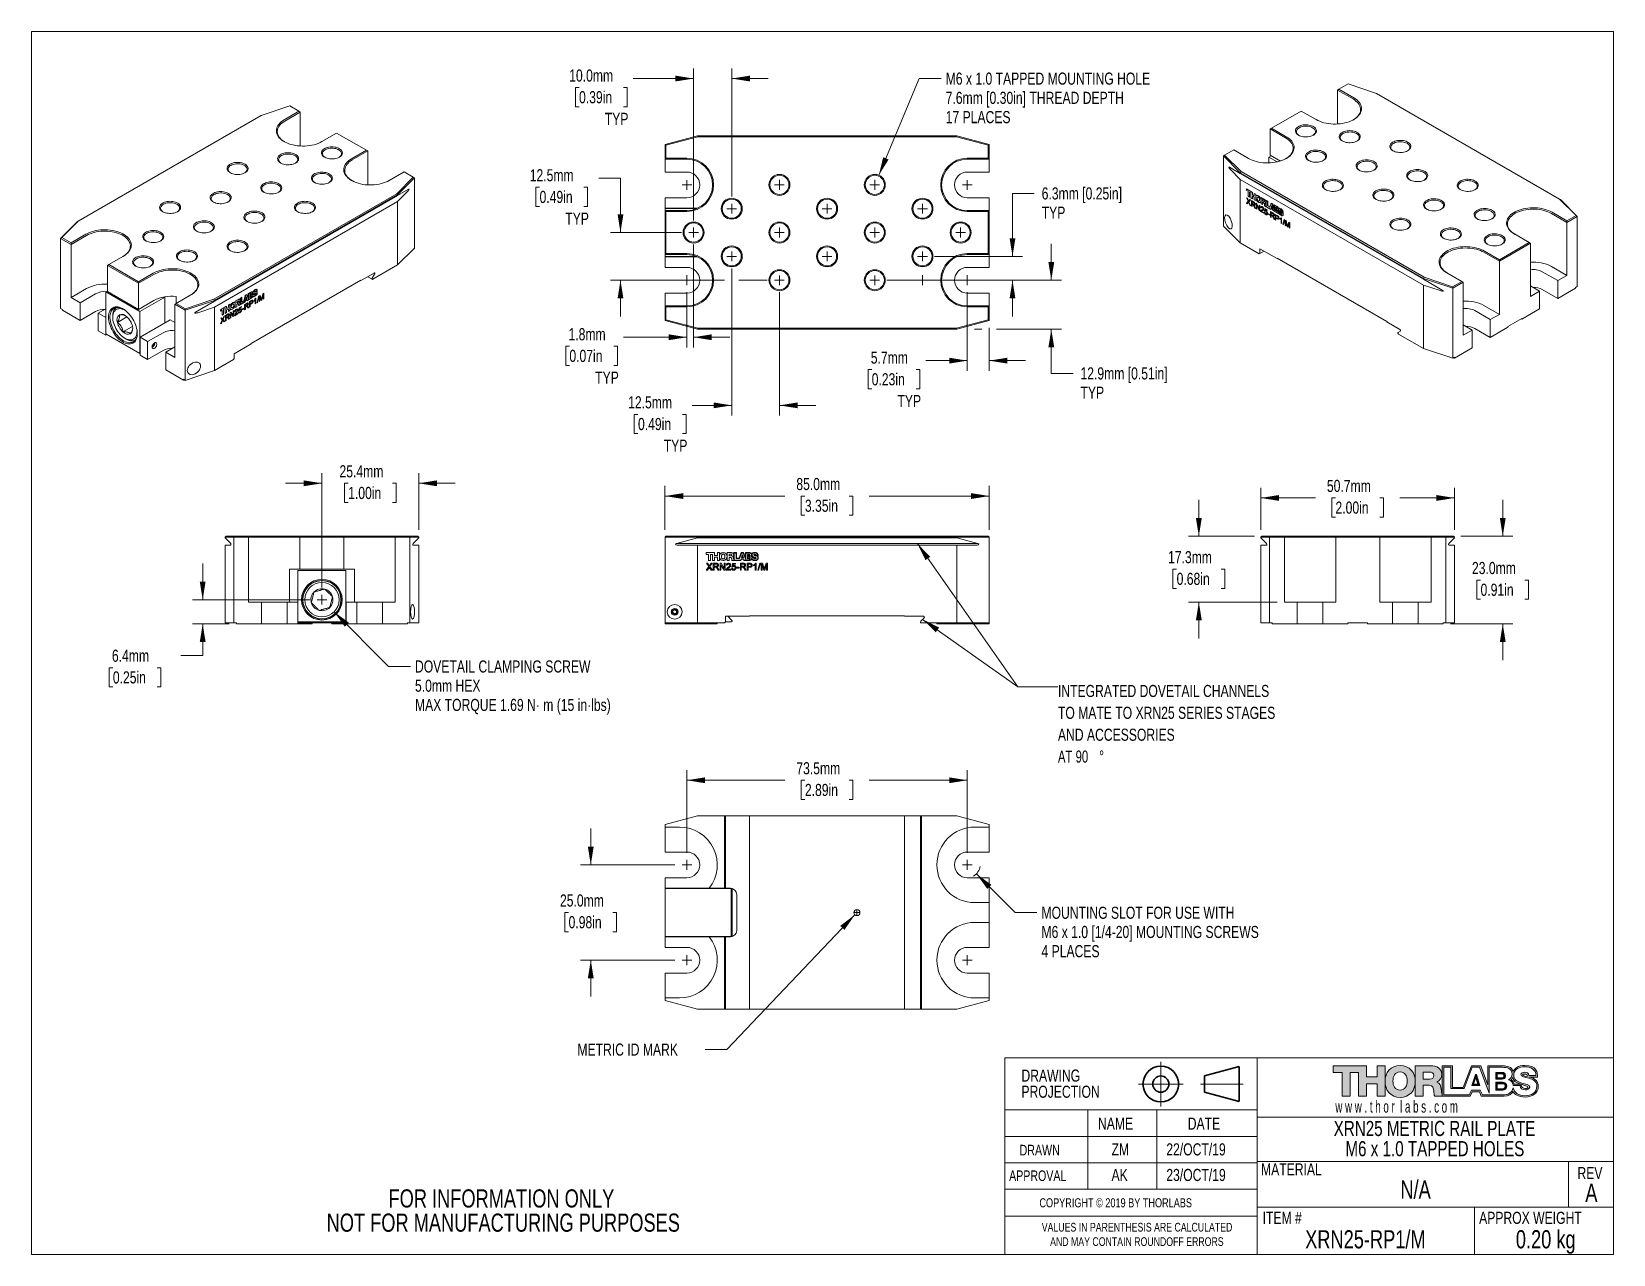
# Model space of a CAD drawing. Header units: millimetres. Extents: x 2 to 278, y 1 to 215.
import ezdxf

# ---------------------------------------------------------------- set-up
doc = ezdxf.new("R2010")
doc.units = ezdxf.units.MM
doc.header["$PDSIZE"] = -1
doc.linetypes.add('CENTERX2', pattern=[20.32, 12.7, -2.54, 2.54, -2.54])
doc.styles.add('SLDTEXTSTYLE0', font='TXT', dxfattribs={"width": 0.75})
doc.styles.add('SLDTEXTSTYLE1', font='TXT', dxfattribs={"width": 0.6})
doc.styles.add('SLDTEXTSTYLE2', font='TXT', dxfattribs={"width": 0.7})
doc.dimstyles.new('SLDDIMSTYLE0', dxfattribs={"dimtxt": 2.116667, "dimasz": 3.175, "dimexe": 0, "dimexo": 0.0625, "dimgap": 0.529167, "dimtad": 0, "dimtih": 1, "dimtoh": 1, "dimdec": 1, "dimlfac": 1.5, "dimrnd": 1e-09, "dimzin": 4, "dimdsep": 46, "dimtxsty": 'SLDTEXTSTYLE0', "dimsah": 1, "dimcen": 0.09, "dimadec": 0, "dimazin": 1, "dimtfac": 1, "dimtdec": 1, "dimtofl": 0, "dimtmove": 0, "dimatfit": 3, "dimfxl": 1, "dimfrac": 2, "dimtolj": 1, "dimtzin": 12, "dimarcsym": 0})
doc.dimstyles.new('SLDDIMSTYLE1', dxfattribs={"dimtxt": 2.116667, "dimasz": 3.175, "dimexe": 0, "dimexo": 0.0625, "dimgap": 0.529167, "dimtad": 0, "dimtih": 1, "dimtoh": 1, "dimdec": 1, "dimlfac": 1.5, "dimrnd": 1e-09, "dimzin": 12, "dimdsep": 46, "dimtxsty": 'SLDTEXTSTYLE0', "dimsah": 1, "dimcen": 0.09, "dimadec": 0, "dimazin": 3, "dimtfac": 1, "dimtdec": 1, "dimtmove": 0, "dimatfit": 0, "dimfxl": 1, "dimfrac": 2, "dimtolj": 1, "dimtzin": 12, "dimarcsym": 0})
doc.dimstyles.new('SLDDIMSTYLE2', dxfattribs={"dimtxt": 2.116667, "dimasz": 3.175, "dimexe": 0, "dimexo": 0.0625, "dimgap": 0.529167, "dimtad": 0, "dimtih": 1, "dimtoh": 1, "dimdec": 1, "dimlfac": 1.5, "dimrnd": 1e-09, "dimzin": 4, "dimdsep": 46, "dimtxsty": 'SLDTEXTSTYLE0', "dimsah": 1, "dimcen": 0.09, "dimadec": 0, "dimazin": 1, "dimtfac": 1, "dimtdec": 1, "dimtmove": 0, "dimatfit": 0, "dimfxl": 1, "dimfrac": 2, "dimtolj": 1, "dimtzin": 12, "dimarcsym": 0})
doc.dimstyles.new('SLDDIMSTYLE3', dxfattribs={"dimtxt": 2.116667, "dimasz": 3.175, "dimexe": 0, "dimexo": 0.0625, "dimgap": 0.529167, "dimtad": 0, "dimtih": 1, "dimtoh": 1, "dimdec": 1, "dimlfac": 1.5, "dimrnd": 1e-09, "dimzin": 12, "dimdsep": 46, "dimtxsty": 'SLDTEXTSTYLE0', "dimsah": 1, "dimcen": 0, "dimadec": 0, "dimazin": 3, "dimtfac": 1, "dimtdec": 1, "dimtofl": 0, "dimtmove": 0, "dimatfit": 3, "dimfxl": 1, "dimfrac": 2, "dimtolj": 1, "dimtzin": 12, "dimarcsym": 0})
doc.dimstyles.new('SLDDIMSTYLE4', dxfattribs={"dimtxt": 2.116667, "dimasz": 3.175, "dimexe": 0, "dimexo": 0.0625, "dimgap": 0.529167, "dimtad": 0, "dimtih": 1, "dimtoh": 1, "dimdec": 1, "dimlfac": 1.5, "dimrnd": 1e-09, "dimzin": 12, "dimdsep": 46, "dimtxsty": 'SLDTEXTSTYLE0', "dimsah": 1, "dimcen": 0, "dimadec": 0, "dimazin": 3, "dimtfac": 1, "dimtdec": 1, "dimtofl": 0, "dimtmove": 0, "dimatfit": 3, "dimfxl": 1, "dimfrac": 2, "dimtolj": 1, "dimtzin": 12, "dimarcsym": 0})
doc.dimstyles.new('SLDDIMSTYLE5', dxfattribs={"dimtxt": 2.116667, "dimasz": 3.175, "dimexe": 0, "dimexo": 0.0625, "dimgap": 0.529167, "dimtad": 0, "dimtih": 1, "dimtoh": 1, "dimdec": 1, "dimlfac": 1.5, "dimrnd": 1e-09, "dimzin": 12, "dimdsep": 46, "dimtxsty": 'SLDTEXTSTYLE0', "dimsah": 1, "dimcen": 0.09, "dimadec": 0, "dimazin": 3, "dimtfac": 1, "dimtdec": 1, "dimtofl": 0, "dimtmove": 0, "dimatfit": 3, "dimfxl": 1, "dimfrac": 2, "dimtolj": 1, "dimtzin": 12, "dimarcsym": 0})

msp = doc.modelspace()

# ---------------------------------------------------------------- texts
at = {"color": 7, "linetype": 'Continuous', "lineweight": 0}
for s, insert, char_height, attachment_point, style in [('w w w . t h o r  l a b s . c o m', (229.403, 27.796), 2.11667, 1, 'SLDTEXTSTYLE1'), ('NAME', (187.927, 24.822), 2.1167, 1, 'SLDTEXTSTYLE0'), ('DATE', (203.615, 24.822), 2.1167, 1, 'SLDTEXTSTYLE0'), ('DRAWN', (174.231, 20.055), 1.8521, 1, 'SLDTEXTSTYLE0'), ('ZM', (190.296, 20.318), 2.1167, 1, 'SLDTEXTSTYLE0'), ('22/OCT/19', (199.866, 20.318), 2.1167, 1, 'SLDTEXTSTYLE0'), ('MATERIAL', (216.42, 16.824), 2.1167, 1, 'SLDTEXTSTYLE0'), ('APPROVAL', (172.396, 15.579), 1.8521, 1, 'SLDTEXTSTYLE0'), ('AK', (190.296, 15.842), 2.1167, 1, 'SLDTEXTSTYLE0'), ('23/OCT/19', (199.866, 15.842), 2.1167, 1, 'SLDTEXTSTYLE0'), ('N/A', (243.427, 13.825), 3.175, 2, 'SLDTEXTSTYLE0'), ('REV', (271.716, 16.167), 2.1167, 1, 'SLDTEXTSTYLE0'), ('A', (274.146, 13.256), 3.175, 2, 'SLDTEXTSTYLE0'), ('COPYRIGHT © 2019 BY THORLABS', (177.693, 10.714), 1.5875, 1, 'SLDTEXTSTYLE0'), ('ITEM #', (216.7, 8.349), 2.1167, 1, 'SLDTEXTSTYLE0'), ('APPROX WEIGHT', (254.532, 8.349), 2.11667, 1, 'SLDTEXTSTYLE0'), ('XRN25-RP1/M', (234.659, 5.131), 3.175, 2, 'SLDTEXTSTYLE0'), ('0.20 kg', (266.168, 5.131), 3.175, 2, 'SLDTEXTSTYLE0')]:
    msp.add_mtext(s, dxfattribs=dict(at, insert=insert, char_height=char_height, attachment_point=attachment_point, style=style))

# ---------------------------------------------------------------- blocks, each defined once
blk = doc.blocks.new('Third Angle Projection Block')
at = {"color": 7, "linetype": 'CENTERX2', "lineweight": 18}
for p, q in [((101.48, 23.81), (101.48, 14.07)), ((96.6, 18.94), (106.35, 18.94)), ((110.14, 18.94), (119.45, 18.94))]:
    blk.add_line(p, q, dxfattribs=at)
at = {"color": 7, "linetype": 'Continuous', "lineweight": 35}
for p, q in [((118.62, 22.75), (111, 20.71)), ((118.62, 15.13), (118.62, 22.75)), ((111, 20.71), (111, 17.17)), ((111, 17.17), (118.62, 15.13))]:
    blk.add_line(p, q, dxfattribs=at)
for radius in [3.9, 1.77]:
    blk.add_circle((101.48, 18.94), radius, dxfattribs=at)
at = {"color": 7, "linetype": 'Continuous', "lineweight": 0}
blk.add_point((101.48, 18.94), dxfattribs=at)
blk = doc.blocks.new('THORLABS LOGO1')
at = {"linetype": 'Continuous'}
blk.add_hatch(color=7, dxfattribs=at).paths.add_polyline_path([(53.6, 28.7), (48, 28.7), (48, 45.3), (42.2, 45.3), (42.2, 28.7), (36.6, 28.7), (36.6, 45.3), (30.2, 45.3), (30.2, 50), (53.6, 50), (53.6, 42.3), (60.9, 42.3), (60.9, 50), (66.5, 50), (66.5, 28.7), (60.9, 28.7), (60.9, 37.5), (53.6, 37.5)], flags=0)
h = blk.add_hatch(color=7, dxfattribs=at)
edge = h.paths.add_edge_path(flags=0)
edge.add_spline(control_points=[(77, 50.2), (83.8, 50.2), (87.6, 45.3), (87.6, 39.1), (87.6, 32.9), (83.8, 28), (77.1, 27.9)], knot_values=[0, 0, 0, 0, 1, 1, 1, 2, 2, 2, 2], weights=[1, 1, 1, 1, 1, 1, 1], degree=3, periodic=0)
edge.add_spline(control_points=[(77.1, 27.9), (70.3, 28), (66.5, 32.9), (66.5, 39.1), (66.5, 39.1), (66.5, 39.1), (66.5, 39.1)], knot_values=[2, 2, 2, 2, 3, 3, 3, 3.002118, 3.002118, 3.002118, 3.002118], weights=[1, 1, 1, 1, 1, 1, 1], degree=3, periodic=0)
edge.add_spline(control_points=[(66.5, 39.1), (66.5, 45.3), (70.3, 50.2), (77, 50.2)], knot_values=[3.002118, 3.002118, 3.002118, 3.002118, 4, 4, 4, 4], weights=[1, 1, 1, 1], degree=3, periodic=0)
edge = h.paths.add_edge_path(flags=0)
edge.add_spline(control_points=[(77, 45.7), (73.4, 45.7), (72, 42.6), (72, 39.4)], knot_values=[2, 2, 2, 2, 3, 3, 3, 3], weights=[1, 1, 1, 1], degree=3, periodic=0)
edge.add_spline(control_points=[(72, 39.4), (72, 36.2), (73.4, 33.1), (77, 33.1)], knot_values=[3, 3, 3, 3, 4, 4, 4, 4], weights=[1, 1, 1, 1], degree=3, periodic=0)
edge.add_spline(control_points=[(77, 33.1), (80.6, 33.1), (82, 36.2), (82, 39.4)], knot_values=[0, 0, 0, 0, 1, 1, 1, 1], weights=[1, 1, 1, 1], degree=3, periodic=0)
edge.add_spline(control_points=[(82, 39.4), (82, 42.6), (80.6, 45.7), (77, 45.7)], knot_values=[1, 1, 1, 1, 2, 2, 2, 2], weights=[1, 1, 1, 1], degree=3, periodic=0)
h = blk.add_hatch(color=7, dxfattribs=at)
edge = h.paths.add_edge_path(flags=0)
edge.add_line((106.4, 29.7), (106.4, 28.7))
edge.add_line((106.4, 28.7), (101.2, 28.7))
edge.add_spline(control_points=[(101.2, 28.7), (100.7, 29.4), (100.6, 31.5), (100.6, 32.1)], knot_values=[7, 7, 7, 7, 8, 8, 8, 8], weights=[1, 1, 1, 1], degree=3, periodic=0)
edge.add_spline(control_points=[(100.6, 32.1), (100.4, 34.3), (100.1, 36.5), (97.4, 36.5)], knot_values=[8, 8, 8, 8, 9, 9, 9, 9], weights=[1, 1, 1, 1], degree=3, periodic=0)
edge.add_line((97.4, 36.5), (93.2, 36.5))
edge.add_line((93.2, 36.5), (93.2, 28.7))
edge.add_line((93.2, 28.7), (87.6, 28.7))
edge.add_line((87.6, 28.7), (87.6, 50))
edge.add_line((87.6, 50), (98.6, 50))
edge.add_spline(control_points=[(98.6, 50), (102.3, 50), (106.1, 48.3), (106.1, 44)], knot_values=[1, 1, 1, 1, 2, 2, 2, 2], weights=[1, 1, 1, 1], degree=3, periodic=0)
edge.add_spline(control_points=[(106.1, 44), (106.1, 41.7), (104.9, 39.6), (102.7, 38.7)], knot_values=[2, 2, 2, 2, 3, 3, 3, 3], weights=[1, 1, 1, 1], degree=3, periodic=0)
edge.add_line((102.7, 38.7), (102.7, 38.6))
edge.add_spline(control_points=[(102.7, 38.6), (105, 38.1), (105.6, 35.5), (105.8, 33.5)], knot_values=[4, 4, 4, 4, 5, 5, 5, 5], weights=[1, 1, 1, 1], degree=3, periodic=0)
edge.add_spline(control_points=[(105.8, 33.5), (105.9, 32.9), (106, 31), (106.4, 29.7)], knot_values=[5, 5, 5, 5, 5.740443, 5.740443, 5.740443, 5.740443], weights=[1, 1, 1, 1], degree=3, periodic=0)
edge = h.paths.add_edge_path(flags=0)
edge.add_line((97.7, 45.6), (93.2, 45.6))
edge.add_line((93.2, 45.6), (93.2, 40.8))
edge.add_line((93.2, 40.8), (97.9, 40.8))
edge.add_spline(control_points=[(97.9, 40.8), (99.6, 40.8), (100.5, 41.7), (100.5, 43.3)], knot_values=[1, 1, 1, 1, 2, 2, 2, 2], weights=[1, 1, 1, 1], degree=3, periodic=0)
edge.add_spline(control_points=[(100.5, 43.3), (100.5, 44.9), (99.2, 45.6), (97.7, 45.6)], knot_values=[2, 2, 2, 2, 3, 3, 3, 3], weights=[1, 1, 1, 1], degree=3, periodic=0)
h = blk.add_hatch(color=7, dxfattribs=at)
edge = h.paths.add_edge_path(flags=0)
edge.add_spline(control_points=[(149.7, 28.8), (152.5, 28.8), (155.2, 30.2), (156, 32.1)], knot_values=[19, 19, 19, 19, 20, 20, 20, 20], weights=[1, 1, 1, 1], degree=3, periodic=0)
edge.add_spline(control_points=[(156, 32.1), (156.7, 30.2), (159.4, 28.2), (164.6, 28.2)], knot_values=[20, 20, 20, 20, 21, 21, 21, 21], weights=[1, 1, 1, 1], degree=3, periodic=0)
edge.add_spline(control_points=[(164.6, 28.2), (169.8, 28.2), (173.6, 31.3), (173.6, 35.4)], knot_values=[21, 21, 21, 21, 22, 22, 22, 22], weights=[1, 1, 1, 1], degree=3, periodic=0)
edge.add_spline(control_points=[(173.6, 35.4), (173.6, 39.7), (171.2, 41.2), (167.3, 42.2)], knot_values=[22, 22, 22, 22, 23, 23, 23, 23], weights=[1, 1, 1, 1], degree=3, periodic=0)
edge.add_spline(control_points=[(167.3, 42.2), (167.3, 42.2), (167.2, 42.2), (167.2, 42.2)], knot_values=[0, 0, 0, 0, 1, 1, 1, 1], weights=[1, 1, 1, 1], degree=3, periodic=0)
edge.add_line((167.2, 42.2), (173.1, 42.2))
edge.add_spline(control_points=[(173.1, 42.2), (173.1, 45.3), (172.5, 50.3), (164.2, 50.3)], knot_values=[2, 2, 2, 2, 3, 3, 3, 3], weights=[1, 1, 1, 1], degree=3, periodic=0)
edge.add_spline(control_points=[(164.2, 50.3), (159.4, 50.3), (157, 47.9), (156, 46.2)], knot_values=[3, 3, 3, 3, 4, 4, 4, 4], weights=[1, 1, 1, 1], degree=3, periodic=0)
edge.add_spline(control_points=[(156, 46.2), (155.1, 47.9), (154.6, 50), (147.7, 50)], knot_values=[4, 4, 4, 4, 5, 5, 5, 5], weights=[1, 1, 1, 1], degree=3, periodic=0)
edge.add_line((147.7, 50), (138.3, 50))
edge.add_line((138.3, 50), (138.3, 36.8))
edge.add_line((138.3, 36.8), (133.4, 50))
edge.add_line((133.4, 50), (126.8, 50))
edge.add_line((126.8, 50), (121, 34.8))
edge.add_line((121, 34.8), (113.7, 34.8))
edge.add_line((113.7, 34.8), (113.6, 50))
edge.add_line((113.6, 50), (106.4, 50))
edge.add_line((106.4, 50), (106.4, 28.7))
edge.add_line((106.4, 28.7), (126.1, 28.8))
edge.add_line((126.1, 28.8), (127.3, 31.9))
edge.add_line((127.3, 31.9), (132.5, 31.9))
edge.add_line((132.5, 31.9), (133.7, 28.8))
edge.add_line((133.7, 28.8), (149.7, 28.8))
edge = h.paths.add_edge_path(flags=0)
edge.add_spline(control_points=[(164.2, 44.2), (165.4, 44.2), (165.8, 44), (165.9, 43.3)], knot_values=[2, 2, 2, 2, 3, 3, 3, 3], weights=[1, 1, 1, 1], degree=3, periodic=0)
edge.add_spline(control_points=[(165.9, 43.3), (165.9, 43), (165.9, 42.8), (165.9, 42.5)], knot_values=[3, 3, 3, 3, 4, 4, 4, 4], weights=[1, 1, 1, 1], degree=3, periodic=0)
edge.add_spline(control_points=[(165.9, 42.5), (163.2, 43.1), (162.5, 43.3), (162.5, 43.8)], knot_values=[0, 0, 0, 0, 1, 1, 1, 1], weights=[1, 1, 1, 1], degree=3, periodic=0)
edge.add_spline(control_points=[(162.5, 43.8), (162.5, 44.1), (163.7, 44.3), (164.2, 44.2)], knot_values=[1, 1, 1, 1, 2, 2, 2, 2], weights=[1, 1, 1, 1], degree=3, periodic=0)
edge = h.paths.add_edge_path(flags=0)
edge.add_spline(control_points=[(166.3, 35.1), (166.1, 34.2), (165.4, 33.9), (163.6, 34.4)], knot_values=[4, 4, 4, 4, 5, 5, 5, 5], weights=[1, 1, 1, 1], degree=3, periodic=0)
edge.add_spline(control_points=[(163.6, 34.4), (161.7, 34.9), (161.7, 35.9), (161.7, 37.1)], knot_values=[5, 5, 5, 5, 6, 6, 6, 6], weights=[1, 1, 1, 1], degree=3, periodic=0)
edge.add_spline(control_points=[(161.7, 37.1), (164.1, 36.4), (166.4, 35.6), (166.3, 35.1)], knot_values=[3, 3, 3, 3, 4, 4, 4, 4], weights=[1, 1, 1, 1], degree=3, periodic=0)
edge = h.paths.add_edge_path(flags=0)
edge.add_spline(control_points=[(148.3, 49), (151.6, 49), (155.3, 48.2), (155.3, 44.2)], knot_values=[16, 16, 16, 16, 17, 17, 17, 17], weights=[1, 1, 1, 1], degree=3, periodic=0)
edge.add_spline(control_points=[(155.3, 44.2), (155.3, 42.4), (154.3, 41.1), (152.8, 40.3)], knot_values=[17, 17, 17, 17, 18, 18, 18, 18], weights=[1, 1, 1, 1], degree=3, periodic=0)
edge.add_spline(control_points=[(152.8, 40.3), (154.7, 39.7), (155.9, 38.2), (156.1, 36.2)], knot_values=[18, 18, 18, 18, 19, 19, 19, 19], weights=[1, 1, 1, 1], degree=3, periodic=0)
edge.add_line((156.1, 36.2), (160.9, 36.2))
edge.add_spline(control_points=[(160.9, 36.2), (161, 34), (162.4, 33.2), (164.5, 33.2)], knot_values=[20, 20, 20, 20, 21, 21, 21, 21], weights=[1, 1, 1, 1], degree=3, periodic=0)
edge.add_spline(control_points=[(164.5, 33.2), (166, 33.2), (167.6, 33.8), (167.6, 35.2)], knot_values=[21, 21, 21, 21, 22, 22, 22, 22], weights=[1, 1, 1, 1], degree=3, periodic=0)
edge.add_spline(control_points=[(167.6, 35.2), (167.6, 36.9), (164.8, 37.2), (162, 38)], knot_values=[22, 22, 22, 22, 23, 23, 23, 23], weights=[1, 1, 1, 1], degree=3, periodic=0)
edge.add_spline(control_points=[(162, 38), (159.3, 38.8), (156.4, 40), (156.4, 43.6)], knot_values=[23, 23, 23, 23, 24, 24, 24, 24], weights=[1, 1, 1, 1], degree=3, periodic=0)
edge.add_spline(control_points=[(156.4, 43.6), (156.4, 47.8), (160.6, 49.4), (164.3, 49.4)], knot_values=[24, 24, 24, 24, 25, 25, 25, 25], weights=[1, 1, 1, 1], degree=3, periodic=0)
edge.add_spline(control_points=[(164.3, 49.4), (168.1, 49.4), (172, 47.5), (172, 43.2)], knot_values=[25, 25, 25, 25, 26, 26, 26, 26], weights=[1, 1, 1, 1], degree=3, periodic=0)
edge.add_line((172, 43.2), (167, 43.2))
edge.add_spline(control_points=[(167, 43.2), (167, 45), (165.4, 45.5), (163.9, 45.5)], knot_values=[27, 27, 27, 27, 28, 28, 28, 28], weights=[1, 1, 1, 1], degree=3, periodic=0)
edge.add_spline(control_points=[(163.9, 45.5), (162.8, 45.5), (161.4, 45.1), (161.4, 43.9)], knot_values=[28, 28, 28, 28, 29, 29, 29, 29], weights=[1, 1, 1, 1], degree=3, periodic=0)
edge.add_spline(control_points=[(161.4, 43.9), (161.4, 42.4), (164.2, 42.1), (167, 41.3)], knot_values=[29, 29, 29, 29, 30, 30, 30, 30], weights=[1, 1, 1, 1], degree=3, periodic=0)
edge.add_spline(control_points=[(167, 41.3), (169.8, 40.6), (172.6, 39.3), (172.6, 35.8)], knot_values=[30, 30, 30, 30, 31, 31, 31, 31], weights=[1, 1, 1, 1], degree=3, periodic=0)
edge.add_spline(control_points=[(172.6, 35.8), (172.6, 30.9), (168.5, 29.1), (164.2, 29.1)], knot_values=[31, 31, 31, 31, 32, 32, 32, 32], weights=[1, 1, 1, 1], degree=3, periodic=0)
edge.add_spline(control_points=[(164.2, 29.1), (160.3, 29.1), (156.8, 30.9), (156, 34.7)], knot_values=[0, 0, 0, 0, 1, 1, 1, 1], weights=[1, 1, 1, 1], degree=3, periodic=0)
edge.add_spline(control_points=[(156, 34.7), (155.5, 31), (152.3, 29.7), (148.6, 29.7)], knot_values=[1, 1, 1, 1, 2, 2, 2, 2], weights=[1, 1, 1, 1], degree=3, periodic=0)
edge.add_line((148.6, 29.7), (134.5, 29.7))
edge.add_line((134.5, 29.7), (133, 33))
edge.add_line((133, 33), (126.8, 33))
edge.add_line((126.8, 33), (125.3, 29.7))
edge.add_line((125.3, 29.7), (107.5, 29.7))
edge.add_line((107.5, 29.7), (107.5, 49))
edge.add_line((107.5, 49), (112.5, 49))
edge.add_line((112.5, 49), (112.5, 34.1))
edge.add_line((112.5, 34.1), (121.8, 34.1))
edge.add_line((121.8, 34.1), (127.4, 49))
edge.add_line((127.4, 49), (132.5, 49))
edge.add_line((132.5, 49), (139.3, 31))
edge.add_line((139.3, 31), (139.3, 49))
edge.add_line((139.3, 49), (148.3, 49))
edge = h.paths.add_edge_path(flags=0)
edge.add_spline(control_points=[(156.7, 37.1), (156.7, 38.6), (155.5, 39.8), (154.7, 40.4)], knot_values=[8, 8, 8, 8, 9, 9, 9, 9], weights=[1, 1, 1, 1], degree=3, periodic=0)
edge.add_spline(control_points=[(154.7, 40.4), (155.1, 40.8), (155.6, 41.3), (155.8, 42.1)], knot_values=[9, 9, 9, 9, 10, 10, 10, 10], weights=[1, 1, 1, 1], degree=3, periodic=0)
edge.add_spline(control_points=[(155.8, 42.1), (155.8, 39.8), (158, 38.1), (160.6, 37.4)], knot_values=[10, 10, 10, 10, 11, 11, 11, 11], weights=[1, 1, 1, 1], degree=3, periodic=0)
edge.add_spline(control_points=[(160.6, 37.4), (160.9, 37.3), (161.3, 37.2), (161.6, 37.1)], knot_values=[0, 0, 0, 0, 1, 1, 1, 1], weights=[1, 1, 1, 1], degree=3, periodic=0)
edge.add_line((161.6, 37.1), (156.7, 37.1))
h = blk.add_hatch(color=7, dxfattribs=at)
edge = h.paths.add_edge_path(flags=0)
edge.add_spline(control_points=[(150.7, 43), (150.7, 41.3), (149.4, 40.7), (148.4, 40.7)], knot_values=[2, 2, 2, 2, 3, 3, 3, 3], weights=[1, 1, 1, 1], degree=3, periodic=0)
edge.add_line((148.4, 40.7), (143.9, 40.7))
edge.add_line((143.9, 40.7), (143.9, 45.4))
edge.add_line((143.9, 45.4), (148.4, 45.4))
edge.add_spline(control_points=[(148.4, 45.4), (149.6, 45.4), (150.7, 44.8), (150.7, 43)], knot_values=[1, 1, 1, 1, 2, 2, 2, 2], weights=[1, 1, 1, 1], degree=3, periodic=0)
edge = h.paths.add_edge_path(flags=0)
edge.add_line((144.9, 44.3), (144.9, 41.6))
edge.add_line((144.9, 41.6), (148, 41.6))
edge.add_spline(control_points=[(148, 41.6), (148.7, 41.6), (149.6, 42), (149.6, 43)], knot_values=[2, 2, 2, 2, 3, 3, 3, 3], weights=[1, 1, 1, 1], degree=3, periodic=0)
edge.add_spline(control_points=[(149.6, 43), (149.6, 44), (148.8, 44.3), (148, 44.3)], knot_values=[3, 3, 3, 3, 4, 4, 4, 4], weights=[1, 1, 1, 1], degree=3, periodic=0)
edge.add_line((148, 44.3), (144.9, 44.3))
h = blk.add_hatch(color=7, dxfattribs=at)
h.paths.add_polyline_path([(130.4, 43.9), (132.8, 36.2), (127.1, 36.2), (129.6, 43.9)], flags=0)
h.paths.add_polyline_path([(128.4, 37.2), (131.4, 37.2), (129.9, 41.9)], flags=0)
h = blk.add_hatch(color=7, dxfattribs=at)
edge = h.paths.add_edge_path(flags=0)
edge.add_spline(control_points=[(151.5, 35.7), (151.5, 33.7), (150, 33.1), (148.9, 33.1)], knot_values=[2, 2, 2, 2, 3, 3, 3, 3], weights=[1, 1, 1, 1], degree=3, periodic=0)
edge.add_line((148.9, 33.1), (143.9, 33.1))
edge.add_line((143.9, 33.1), (143.9, 38.5))
edge.add_line((143.9, 38.5), (148.9, 38.5))
edge.add_spline(control_points=[(148.9, 38.5), (150.2, 38.5), (151.5, 37.8), (151.5, 35.7)], knot_values=[1, 1, 1, 1, 2, 2, 2, 2], weights=[1, 1, 1, 1], degree=3, periodic=0)
edge = h.paths.add_edge_path(flags=0)
edge.add_line((144.8, 34), (148.6, 34))
edge.add_spline(control_points=[(148.6, 34), (149.4, 34), (150.5, 34.4), (150.5, 35.7)], knot_values=[2, 2, 2, 2, 3, 3, 3, 3], weights=[1, 1, 1, 1], degree=3, periodic=0)
edge.add_spline(control_points=[(150.5, 35.7), (150.5, 37), (149.6, 37.5), (148.6, 37.5)], knot_values=[3, 3, 3, 3, 4, 4, 4, 4], weights=[1, 1, 1, 1], degree=3, periodic=0)
edge.add_line((148.6, 37.5), (144.8, 37.5))
edge.add_line((144.8, 37.5), (144.8, 34))
at = {"color": 7, "linetype": 'Continuous', "lineweight": 18}
for p, q in [((30.2, 45.3), (30.2, 50)), ((30.2, 50), (53.6, 50)), ((36.6, 45.3), (30.2, 45.3)), ((36.6, 28.7), (36.6, 45.3)), ((48, 45.3), (42.2, 45.3)), ((42.2, 45.3), (42.2, 28.7)), ((48, 28.7), (48, 45.3)), ((53.6, 50), (53.6, 42.3)), ((60.9, 42.3), (60.9, 50)), ((60.9, 50), (66.5, 50)), ((66.5, 50), (66.5, 28.7)), ((87.6, 50), (98.6, 50)), ((87.6, 28.7), (87.6, 50)), ((97.7, 45.6), (93.2, 45.6)), ((93.2, 45.6), (93.2, 40.8)), ((113.6, 50), (106.4, 50)), ((106.4, 50), (106.4, 28.7)), ((107.5, 29.7), (107.5, 49)), ((107.5, 49), (112.5, 49)), ((112.5, 49), (112.5, 34.1)), ((113.7, 34.8), (113.6, 50)), ((126.8, 50), (121, 34.8)), ((121.8, 34.1), (127.4, 49)), ((133.4, 50), (126.8, 50)), ((127.4, 49), (132.5, 49)), ((132.5, 49), (139.3, 31)), ((138.3, 36.8), (133.4, 50)), ((147.7, 50), (138.3, 50)), ((138.3, 50), (138.3, 36.8)), ((139.3, 31), (139.3, 49)), ((139.3, 49), (148.3, 49)), ((143.9, 45.4), (148.4, 45.4)), ((143.9, 40.7), (143.9, 45.4)), ((144.9, 44.3), (144.9, 41.6)), ((148, 44.3), (144.9, 44.3)), ((53.6, 42.3), (60.9, 42.3)), ((60.9, 37.5), (53.6, 37.5)), ((53.6, 37.5), (53.6, 28.7)), ((60.9, 28.7), (60.9, 37.5)), ((93.2, 40.8), (97.9, 40.8)), ((97.4, 36.5), (93.2, 36.5)), ((93.2, 36.5), (93.2, 28.7)), ((102.7, 38.7), (102.7, 38.6)), ((112.5, 34.1), (121.8, 34.1)), ((121, 34.8), (113.7, 34.8)), ((127.1, 36.2), (129.6, 43.9)), ((132.8, 36.2), (127.1, 36.2)), ((129.9, 41.9), (128.4, 37.2)), ((128.4, 37.2), (131.4, 37.2)), ((129.6, 43.9), (130.4, 43.9)), ((131.4, 37.2), (129.9, 41.9)), ((130.4, 43.9), (132.8, 36.2)), ((148.4, 40.7), (143.9, 40.7)), ((143.9, 38.5), (148.9, 38.5)), ((143.9, 33.1), (143.9, 38.5)), ((144.8, 37.5), (144.8, 34)), ((148.6, 37.5), (144.8, 37.5)), ((144.8, 34), (148.6, 34)), ((144.9, 41.6), (148, 41.6)), ((156.1, 36.2), (160.9, 36.2)), ((161.6, 37.1), (156.7, 37.1)), ((172, 43.2), (167, 43.2)), ((167.2, 42.2), (173.1, 42.2)), ((42.2, 28.7), (36.6, 28.7)), ((53.6, 28.7), (48, 28.7)), ((66.5, 28.7), (60.9, 28.7)), ((93.2, 28.7), (87.6, 28.7)), ((106.4, 28.7), (101.2, 28.7)), ((106.4, 29.7), (106.4, 28.7)), ((106.4, 28.7), (126.1, 28.8)), ((125.3, 29.7), (107.5, 29.7)), ((126.8, 33), (125.3, 29.7)), ((126.1, 28.8), (127.3, 31.9)), ((133, 33), (126.8, 33)), ((127.3, 31.9), (132.5, 31.9)), ((132.5, 31.9), (133.7, 28.8)), ((134.5, 29.7), (133, 33)), ((133.7, 28.8), (149.7, 28.8)), ((148.6, 29.7), (134.5, 29.7)), ((148.9, 33.1), (143.9, 33.1))]:
    blk.add_line(p, q, dxfattribs=at)
at = {"color": 5, "linetype": 'Continuous', "lineweight": 0}
for points in [[(66.5, 39.1), (66.5, 45.3), (70.3, 50.2), (77, 50.2)], [(77, 45.7), (73.4, 45.7), (72, 42.6), (72, 39.4)], [(82, 39.4), (82, 42.6), (80.6, 45.7), (77, 45.7)], [(100.5, 43.3), (100.5, 44.9), (99.2, 45.6), (97.7, 45.6)], [(98.6, 50), (102.3, 50), (106.1, 48.3), (106.1, 44)], [(156, 46.2), (155.1, 47.9), (154.6, 50), (147.7, 50)], [(149.6, 43), (149.6, 44), (148.8, 44.3), (148, 44.3)], [(148.3, 49), (151.6, 49), (155.3, 48.2), (155.3, 44.2)], [(148.4, 45.4), (149.6, 45.4), (150.7, 44.8), (150.7, 43)], [(164.2, 50.3), (159.4, 50.3), (157, 47.9), (156, 46.2)], [(156.4, 43.6), (156.4, 47.8), (160.6, 49.4), (164.3, 49.4)], [(163.9, 45.5), (162.8, 45.5), (161.4, 45.1), (161.4, 43.9)], [(162.5, 43.8), (162.5, 44.1), (163.7, 44.3), (164.2, 44.2)], [(167, 43.2), (167, 45), (165.4, 45.5), (163.9, 45.5)], [(173.1, 42.2), (173.1, 45.3), (172.5, 50.3), (164.2, 50.3)], [(164.2, 44.2), (165.4, 44.2), (165.8, 44), (165.9, 43.3)], [(164.3, 49.4), (168.1, 49.4), (172, 47.5), (172, 43.2)], [(72, 39.4), (72, 36.2), (73.4, 33.1), (77, 33.1)], [(77, 33.1), (80.6, 33.1), (82, 36.2), (82, 39.4)], [(100.6, 32.1), (100.4, 34.3), (100.1, 36.5), (97.4, 36.5)], [(97.9, 40.8), (99.6, 40.8), (100.5, 41.7), (100.5, 43.3)], [(106.1, 44), (106.1, 41.7), (104.9, 39.6), (102.7, 38.7)], [(102.7, 38.6), (105, 38.1), (105.6, 35.5), (105.8, 33.5)], [(105.8, 33.5), (105.9, 32.9), (106, 31), (106.4, 29.7)], [(148, 41.6), (148.7, 41.6), (149.6, 42), (149.6, 43)], [(150.7, 43), (150.7, 41.3), (149.4, 40.7), (148.4, 40.7)], [(150.5, 35.7), (150.5, 37), (149.6, 37.5), (148.6, 37.5)], [(148.6, 34), (149.4, 34), (150.5, 34.4), (150.5, 35.7)], [(156, 34.7), (155.5, 31), (152.3, 29.7), (148.6, 29.7)], [(148.9, 38.5), (150.2, 38.5), (151.5, 37.8), (151.5, 35.7)], [(151.5, 35.7), (151.5, 33.7), (150, 33.1), (148.9, 33.1)], [(155.3, 44.2), (155.3, 42.4), (154.3, 41.1), (152.8, 40.3)], [(152.8, 40.3), (154.7, 39.7), (155.9, 38.2), (156.1, 36.2)], [(154.7, 40.4), (155.1, 40.8), (155.6, 41.3), (155.8, 42.1)], [(156.7, 37.1), (156.7, 38.6), (155.5, 39.8), (154.7, 40.4)], [(155.8, 42.1), (155.8, 39.8), (158, 38.1), (160.6, 37.4)], [(164.2, 29.1), (160.3, 29.1), (156.8, 30.9), (156, 34.7)], [(162, 38), (159.3, 38.8), (156.4, 40), (156.4, 43.6)], [(160.6, 37.4), (160.9, 37.3), (161.3, 37.2), (161.6, 37.1)], [(160.9, 36.2), (161, 34), (162.4, 33.2), (164.5, 33.2)], [(161.4, 43.9), (161.4, 42.4), (164.2, 42.1), (167, 41.3)], [(161.7, 37.1), (164.1, 36.4), (166.4, 35.6), (166.3, 35.1)], [(163.6, 34.4), (161.7, 34.9), (161.7, 35.9), (161.7, 37.1)], [(167.6, 35.2), (167.6, 36.9), (164.8, 37.2), (162, 38)], [(165.9, 42.5), (163.2, 43.1), (162.5, 43.3), (162.5, 43.8)], [(166.3, 35.1), (166.1, 34.2), (165.4, 33.9), (163.6, 34.4)], [(172.6, 35.8), (172.6, 30.9), (168.5, 29.1), (164.2, 29.1)], [(164.5, 33.2), (166, 33.2), (167.6, 33.8), (167.6, 35.2)], [(164.6, 28.2), (169.8, 28.2), (173.6, 31.3), (173.6, 35.4)], [(165.9, 43.3), (165.9, 43), (165.9, 42.8), (165.9, 42.5)], [(167, 41.3), (169.8, 40.6), (172.6, 39.3), (172.6, 35.8)], [(167.3, 42.2), (167.3, 42.2), (167.2, 42.2), (167.2, 42.2)], [(173.6, 35.4), (173.6, 39.7), (171.2, 41.2), (167.3, 42.2)], [(101.2, 28.7), (100.7, 29.4), (100.6, 31.5), (100.6, 32.1)], [(149.7, 28.8), (152.5, 28.8), (155.2, 30.2), (156, 32.1)], [(156, 32.1), (156.7, 30.2), (159.4, 28.2), (164.6, 28.2)]]:
    blk.add_open_spline(points, degree=3, dxfattribs=at)
for points, knots in [([(77, 50.2), (83.8, 50.2), (87.6, 45.3), (87.6, 39.1), (87.6, 32.9), (83.8, 28), (77.1, 27.9)], [0, 0, 0, 0, 1, 1, 1, 2, 2, 2, 2]), ([(77.1, 27.9), (70.3, 28), (66.5, 32.9), (66.5, 39.1), (66.5, 39.1), (66.5, 39.1), (66.5, 39.1)], [2, 2, 2, 2, 3, 3, 3, 3.002118, 3.002118, 3.002118, 3.002118])]:
    blk.add_open_spline(points, degree=3, knots=knots, dxfattribs=at)
blk = doc.blocks.new('SW_NOTE_0')
at = {"color": 0, "linetype": 'Continuous', "lineweight": 0, "char_height": 1.524, "attachment_point": 2, "style": 'SLDTEXTSTYLE0'}
for s, insert in [('VALUES IN PARENTHESIS ARE CALCULATED', (19.91, 1.96)), ('AND MAY CONTAIN ROUNDOFF ERRORS', (19.88, -0.56))]:
    blk.add_mtext(s, dxfattribs=dict(at, insert=insert))
blk = doc.blocks.new('SW_NOTE_1')
at = {"color": 0, "linetype": 'Continuous', "lineweight": 0, "char_height": 2.117, "attachment_point": 1, "style": 'SLDTEXTSTYLE0'}
for s, insert in [('DRAWING', (0, 2.73)), ('PROJECTION', (0, -0.09))]:
    blk.add_mtext(s, dxfattribs=dict(at, insert=insert))
blk = doc.blocks.new('SW_NOTE_2')
at = {"color": 0, "linetype": 'Continuous', "lineweight": 0, "char_height": 3.175, "attachment_point": 2, "style": 'SLDTEXTSTYLE0'}
for s, insert in [('FOR INFORMATION ONLY', (25.05, 4.09)), ('NOT FOR MANUFACTURING PURPOSES', (25.38, -0.14))]:
    blk.add_mtext(s, dxfattribs=dict(at, insert=insert))
blk = doc.blocks.new('SW_NOTE_3')
at = {"color": 0, "linetype": 'Continuous', "lineweight": 0, "char_height": 2.6458, "attachment_point": 2, "style": 'SLDTEXTSTYLE0'}
for s, insert in [('XRN25 METRIC RAIL PLATE', (21.08, 3.41)), ('M6 x 1.0 TAPPED HOLES', (21.14, -0.12))]:
    blk.add_mtext(s, dxfattribs=dict(at, insert=insert))
blk = doc.blocks.new('_D')
at = {"color": 9, "linetype": 'Continuous', "lineweight": 18}
for p, q in [((112.26, 127.55), (112.26, 135.24)), ((112.26, 133.46), (133.22, 133.46)), ((136.71, 133.46), (136.07, 133.46)), ((136.07, 133.46), (136.07, 130.1)), ((144.47, 133.46), (145.11, 133.46)), ((145.11, 133.46), (145.11, 130.1)), ((168.92, 133.46), (147.96, 133.46)), ((168.92, 127.55), (168.92, 135.24)), ((136.07, 130.1), (136.71, 130.1)), ((145.11, 130.1), (144.47, 130.1))]:
    blk.add_line(p, q, dxfattribs=at)
for points in [[(112.26, 133.46), (115.44, 132.95), (115.44, 133.97)], [(168.92, 133.46), (165.75, 133.97), (165.75, 132.95)]]:
    blk.add_solid(points, dxfattribs=at)
at = {"color": 9, "linetype": 'Continuous', "lineweight": 18, "char_height": 2.117, "attachment_point": 1, "style": 'SLDTEXTSTYLE0'}
for s, insert in [('85.0mm', (135.21, 136.62)), ('3.35in', (136.71, 132.83))]:
    blk.add_mtext(s, dxfattribs=dict(at, insert=insert))
blk = doc.blocks.new('SW_NOTE_4')
at = {"color": 0, "linetype": 'Continuous', "lineweight": 0, "attachment_point": 1}
for s, insert, char_height, style in [('INTEGRATED DOVETAIL CHANNELS', (0, 2.73), 2.1167, 'SLDTEXTSTYLE0'), ('TO MATE TO XRN25 SERIES STAGES', (0, -1.09), 2.1167, 'SLDTEXTSTYLE0'), ('AND ACCESSORIES', (0, -4.92), 2.1167, 'SLDTEXTSTYLE0'), ('AT 90', (0, -8.74), 2.117, 'SLDTEXTSTYLE2'), ('%%d', (7.2, -8.74), 2.117, 'SLDTEXTSTYLE0')]:
    blk.add_mtext(s, dxfattribs=dict(at, insert=insert, char_height=char_height, style=style))
blk = doc.blocks.new('_D_1')
at = {"color": 9, "linetype": 'Continuous', "lineweight": 18}
for p, q in [((100.67, 189.01), (104.48, 189.01)), ((104.48, 189.01), (104.48, 179.53)), ((90.34, 187.44), (89.7, 187.44)), ((89.7, 187.44), (89.7, 184.08)), ((98.1, 187.44), (98.74, 187.44)), ((98.74, 187.44), (98.74, 184.08)), ((89.7, 184.08), (90.34, 184.08)), ((98.74, 184.08), (98.1, 184.08)), ((115.14, 179.53), (102.71, 179.53)), ((122.65, 171.19), (102.71, 171.19)), ((104.48, 171.19), (104.48, 164.84)), ((130.14, 171.19), (125.19, 171.19))]:
    blk.add_line(p, q, dxfattribs=at)
for points in [[(104.48, 179.53), (104.99, 182.7), (103.98, 182.7)], [(104.48, 171.19), (103.98, 168.02), (104.99, 168.02)]]:
    blk.add_solid(points, dxfattribs=at)
at = {"color": 9, "linetype": 'Continuous', "lineweight": 18, "char_height": 2.117, "attachment_point": 1, "style": 'SLDTEXTSTYLE0'}
for s, insert in [('12.5mm', (88.62, 190.6)), ('0.49in', (90.34, 186.81)), ('TYP', (94.84, 183.01))]:
    blk.add_mtext(s, dxfattribs=dict(at, insert=insert))
blk = doc.blocks.new('_D_2')
at = {"color": 9, "linetype": 'Continuous', "lineweight": 18}
for p, q in [((123.92, 173.24), (123.92, 147.54)), ((132.26, 169.08), (132.26, 147.54)), ((123.92, 149.31), (117.01, 149.31)), ((132.26, 149.31), (138.61, 149.31)), ((107.54, 147.74), (106.9, 147.74)), ((106.9, 147.74), (106.9, 144.38)), ((115.3, 147.74), (115.94, 147.74)), ((115.94, 147.74), (115.94, 144.38)), ((106.9, 144.38), (107.54, 144.38)), ((115.94, 144.38), (115.3, 144.38))]:
    blk.add_line(p, q, dxfattribs=at)
for points in [[(123.92, 149.31), (120.75, 149.82), (120.75, 148.81)], [(132.26, 149.31), (135.43, 148.81), (135.43, 149.82)]]:
    blk.add_solid(points, dxfattribs=at)
at = {"color": 9, "linetype": 'Continuous', "lineweight": 18, "char_height": 2.117, "attachment_point": 1, "style": 'SLDTEXTSTYLE0'}
for s, insert in [('12.5mm', (105.82, 150.9)), ('0.49in', (107.54, 147.11)), ('TYP', (112.04, 143.32))]:
    blk.add_mtext(s, dxfattribs=dict(at, insert=insert))
blk = doc.blocks.new('_D_3')
at = {"color": 9, "linetype": 'Continuous', "lineweight": 18}
for p, q in [((117.26, 181.64), (117.26, 208.22)), ((123.92, 185.81), (123.92, 208.22)), ((97.24, 204.87), (96.6, 204.87)), ((96.6, 204.87), (96.6, 201.51)), ((105, 204.87), (105.64, 204.87)), ((105.64, 204.87), (105.64, 201.51)), ((117.26, 206.44), (106.71, 206.44)), ((123.92, 206.44), (130.27, 206.44)), ((96.6, 201.51), (97.24, 201.51)), ((105.64, 201.51), (105, 201.51))]:
    blk.add_line(p, q, dxfattribs=at)
for points in [[(117.26, 206.44), (114.08, 206.95), (114.08, 205.94)], [(123.92, 206.44), (127.1, 205.94), (127.1, 206.95)]]:
    blk.add_solid(points, dxfattribs=at)
at = {"color": 9, "linetype": 'Continuous', "lineweight": 18, "char_height": 2.117, "attachment_point": 1, "style": 'SLDTEXTSTYLE0'}
for s, insert in [('10.0mm', (95.52, 208.03)), ('0.39in', (97.24, 204.24)), ('TYP', (101.74, 200.45))]:
    blk.add_mtext(s, dxfattribs=dict(at, insert=insert))
blk = doc.blocks.new('_D_4')
at = {"color": 9, "linetype": 'Continuous', "lineweight": 18}
for p, q in [((179.77, 171.19), (179.77, 177.54)), ((151.04, 171.19), (181.55, 171.19)), ((166.36, 162.61), (167.65, 162.61)), ((170.19, 162.61), (181.55, 162.61)), ((179.77, 154.91), (179.77, 162.61)), ((183.58, 154.91), (179.77, 154.91))]:
    blk.add_line(p, q, dxfattribs=at)
for points in [[(179.77, 171.19), (180.28, 174.37), (179.26, 174.37)], [(179.77, 162.61), (179.26, 159.44), (180.28, 159.44)]]:
    blk.add_solid(points, dxfattribs=at)
at = {"color": 9, "linetype": 'Continuous', "lineweight": 18, "attachment_point": 1, "style": 'SLDTEXTSTYLE0'}
for s, insert, char_height in [('12.9mm [0.51in]', (184.87, 155.96), 2.1167), ('TYP', (184.87, 152.6), 2.117)]:
    blk.add_mtext(s, dxfattribs=dict(at, insert=insert, char_height=char_height))
blk = doc.blocks.new('_D_5')
at = {"color": 9, "linetype": 'Continuous', "lineweight": 18}
for p, q in [((176.8, 186.37), (172.99, 186.37)), ((172.99, 186.37), (172.99, 175.36)), ((159.37, 175.36), (174.76, 175.36)), ((151.04, 171.19), (174.76, 171.19)), ((172.99, 171.19), (172.99, 164.84))]:
    blk.add_line(p, q, dxfattribs=at)
for points in [[(172.99, 175.36), (173.49, 178.54), (172.48, 178.54)], [(172.99, 171.19), (172.48, 168.02), (173.49, 168.02)]]:
    blk.add_solid(points, dxfattribs=at)
at = {"color": 9, "linetype": 'Continuous', "lineweight": 18, "attachment_point": 1, "style": 'SLDTEXTSTYLE0'}
for s, insert, char_height in [('6.3mm [0.25in]', (178.09, 187.42), 2.1167), ('TYP', (178.09, 184.06), 2.117)]:
    blk.add_mtext(s, dxfattribs=dict(at, insert=insert, char_height=char_height))
blk = doc.blocks.new('_D_6')
at = {"color": 9, "linetype": 'Continuous', "lineweight": 18}
for p, q in [((165.09, 169.08), (165.09, 155.35)), ((168.92, 162.86), (168.92, 155.35)), ((148.38, 155.56), (147.74, 155.56)), ((147.74, 155.56), (147.74, 152.2)), ((156.14, 155.56), (156.78, 155.56)), ((156.78, 155.56), (156.78, 152.2)), ((165.09, 157.13), (157.85, 157.13)), ((168.92, 157.13), (175.27, 157.13)), ((147.74, 152.2), (148.38, 152.2)), ((156.78, 152.2), (156.14, 152.2))]:
    blk.add_line(p, q, dxfattribs=at)
for points in [[(165.09, 157.13), (161.92, 157.64), (161.92, 156.62)], [(168.92, 157.13), (172.1, 156.62), (172.1, 157.64)]]:
    blk.add_solid(points, dxfattribs=at)
at = {"color": 9, "linetype": 'Continuous', "lineweight": 18, "char_height": 2.117, "attachment_point": 1, "style": 'SLDTEXTSTYLE0'}
for s, insert in [('5.7mm', (148.22, 158.72)), ('0.23in', (148.38, 154.93)), ('TYP', (152.88, 151.13))]:
    blk.add_mtext(s, dxfattribs=dict(at, insert=insert))
blk = doc.blocks.new('_D_7')
at = {"color": 9, "linetype": 'Continuous', "lineweight": 18}
for p, q in [((149.63, 189.55), (156.7, 206.44)), ((156.7, 206.44), (160.51, 206.44))]:
    blk.add_line(p, q, dxfattribs=at)
blk.add_solid([(149.63, 189.55), (151.33, 192.29), (150.39, 192.68)], dxfattribs=at)
at = {"color": 9, "linetype": 'Continuous', "lineweight": 18, "attachment_point": 1, "style": 'SLDTEXTSTYLE0'}
for s, insert, char_height in [('M6 x 1.0 TAPPED MOUNTING HOLE', (161.31, 207.49), 2.1167), ('7.6mm [0.30in] THREAD DEPTH', (161.31, 204.13), 2.1167), ('17 PLACES', (161.31, 200.76), 2.117)]:
    blk.add_mtext(s, dxfattribs=dict(at, insert=insert, char_height=char_height))
blk = doc.blocks.new('_D_8')
at = {"color": 9, "linetype": 'Continuous', "lineweight": 18}
for p, q in [((117.26, 177.41), (117.26, 159.44)), ((116.09, 169.08), (116.09, 159.44)), ((116.09, 161.22), (105.03, 161.22)), ((117.26, 161.22), (123.61, 161.22)), ((95.55, 159.65), (94.91, 159.65)), ((94.91, 159.65), (94.91, 156.29)), ((103.31, 159.65), (103.95, 159.65)), ((103.95, 159.65), (103.95, 156.29)), ((94.91, 156.29), (95.55, 156.29)), ((103.95, 156.29), (103.31, 156.29))]:
    blk.add_line(p, q, dxfattribs=at)
for points in [[(116.09, 161.22), (112.91, 161.73), (112.91, 160.71)], [(117.26, 161.22), (120.43, 160.71), (120.43, 161.73)]]:
    blk.add_solid(points, dxfattribs=at)
at = {"color": 9, "linetype": 'Continuous', "lineweight": 18, "char_height": 2.117, "attachment_point": 1, "style": 'SLDTEXTSTYLE0'}
for s, insert in [('1.8mm', (95.4, 162.81)), ('0.07in', (95.55, 159.02)), ('TYP', (100.06, 155.23))]:
    blk.add_mtext(s, dxfattribs=dict(at, insert=insert))
blk = doc.blocks.new('SW_CENTERMARKSYMBOL_0')
at = {"color": 0, "linetype": 'Continuous', "lineweight": 0}
for q in [(-0.85, 0), (0, 0.85), (0, -0.85), (0.85, 0)]:
    blk.add_line((0, 0), q, dxfattribs=at)
blk = doc.blocks.new('SW_CENTERMARKSYMBOL_1')
at = {"color": 0, "linetype": 'Continuous', "lineweight": 0}
for q in [(-0.85, 0), (0, 0.85), (0, -0.85), (0.85, 0)]:
    blk.add_line((0, 0), q, dxfattribs=at)
blk = doc.blocks.new('SW_CENTERMARKSYMBOL_2')
at = {"color": 0, "linetype": 'Continuous', "lineweight": 0}
for q in [(-0.85, 0), (0, 0.85), (0, -0.85), (0.85, 0)]:
    blk.add_line((0, 0), q, dxfattribs=at)
blk = doc.blocks.new('SW_CENTERMARKSYMBOL_3')
at = {"color": 0, "linetype": 'Continuous', "lineweight": 0}
for q in [(-0.85, 0), (0, 0.85), (0, -0.85), (0.85, 0)]:
    blk.add_line((0, 0), q, dxfattribs=at)
blk = doc.blocks.new('SW_CENTERMARKSYMBOL_4')
at = {"color": 0, "linetype": 'Continuous', "lineweight": 0}
for q in [(-0.85, 0), (0, 0.85), (0, -0.85), (0.85, 0)]:
    blk.add_line((0, 0), q, dxfattribs=at)
blk = doc.blocks.new('SW_CENTERMARKSYMBOL_5')
at = {"color": 0, "linetype": 'Continuous', "lineweight": 0}
for q in [(-0.85, 0), (0, 0.85), (0, -0.85), (0.85, 0)]:
    blk.add_line((0, 0), q, dxfattribs=at)
blk = doc.blocks.new('SW_CENTERMARKSYMBOL_6')
at = {"color": 0, "linetype": 'Continuous', "lineweight": 0}
for q in [(-0.85, 0), (0, 0.85), (0, -0.85), (0.85, 0)]:
    blk.add_line((0, 0), q, dxfattribs=at)
blk = doc.blocks.new('SW_CENTERMARKSYMBOL_7')
at = {"color": 0, "linetype": 'Continuous', "lineweight": 0}
for q in [(-0.85, 0), (0, 0.85), (0, -0.85), (0.85, 0)]:
    blk.add_line((0, 0), q, dxfattribs=at)
blk = doc.blocks.new('SW_CENTERMARKSYMBOL_8')
at = {"color": 0, "linetype": 'Continuous', "lineweight": 0}
for q in [(-0.85, 0), (0, 0.85), (0, -0.85), (0.85, 0)]:
    blk.add_line((0, 0), q, dxfattribs=at)
blk = doc.blocks.new('SW_CENTERMARKSYMBOL_9')
at = {"color": 0, "linetype": 'Continuous', "lineweight": 0}
for q in [(-0.85, 0), (0, 0.85), (0, -0.85), (0.85, 0)]:
    blk.add_line((0, 0), q, dxfattribs=at)
blk = doc.blocks.new('SW_CENTERMARKSYMBOL_10')
at = {"color": 0, "linetype": 'Continuous', "lineweight": 0}
for q in [(-0.85, 0), (0, 0.85), (0, -0.85), (0.85, 0)]:
    blk.add_line((0, 0), q, dxfattribs=at)
blk = doc.blocks.new('SW_CENTERMARKSYMBOL_11')
at = {"color": 0, "linetype": 'Continuous', "lineweight": 0}
for q in [(-0.85, 0), (0, 0.85), (0, -0.85), (0.85, 0)]:
    blk.add_line((0, 0), q, dxfattribs=at)
blk = doc.blocks.new('SW_CENTERMARKSYMBOL_12')
at = {"color": 0, "linetype": 'Continuous', "lineweight": 0}
for q in [(-0.85, 0), (0, 0.85), (0, -0.85), (0.85, 0)]:
    blk.add_line((0, 0), q, dxfattribs=at)
blk = doc.blocks.new('SW_CENTERMARKSYMBOL_13')
at = {"color": 0, "linetype": 'Continuous', "lineweight": 0}
for q in [(-0.85, 0), (0, 0.85), (0, -0.85), (0.85, 0)]:
    blk.add_line((0, 0), q, dxfattribs=at)
blk = doc.blocks.new('SW_CENTERMARKSYMBOL_14')
at = {"color": 0, "linetype": 'Continuous', "lineweight": 0}
for q in [(-0.85, 0), (0, 0.85), (0, -0.85), (0.85, 0)]:
    blk.add_line((0, 0), q, dxfattribs=at)
blk = doc.blocks.new('SW_CENTERMARKSYMBOL_15')
at = {"color": 0, "linetype": 'Continuous', "lineweight": 0}
for q in [(-0.85, 0), (0, 0.85), (0, -0.85), (0.85, 0)]:
    blk.add_line((0, 0), q, dxfattribs=at)
blk = doc.blocks.new('SW_CENTERMARKSYMBOL_16')
at = {"color": 0, "linetype": 'Continuous', "lineweight": 0}
for q in [(-0.85, 0), (0, 0.85), (0, -0.85), (0.85, 0)]:
    blk.add_line((0, 0), q, dxfattribs=at)
blk = doc.blocks.new('SW_CENTERMARKSYMBOL_17')
at = {"color": 0, "linetype": 'Continuous', "lineweight": 0}
for q in [(-0.85, 0), (0, 0.85), (0, -0.85), (0.85, 0)]:
    blk.add_line((0, 0), q, dxfattribs=at)
blk = doc.blocks.new('SW_CENTERMARKSYMBOL_18')
at = {"color": 0, "linetype": 'Continuous', "lineweight": 0}
for q in [(-0.85, 0), (0, 0.85), (0, -0.85), (0.85, 0)]:
    blk.add_line((0, 0), q, dxfattribs=at)
blk = doc.blocks.new('_D_9')
at = {"color": 9, "linetype": 'Continuous', "lineweight": 18}
for p, q in [((166.68, 67.41), (173.45, 60.64)), ((173.45, 60.64), (177.26, 60.64))]:
    blk.add_line(p, q, dxfattribs=at)
blk.add_arc((165.09, 68.99), 2.24, 299.5115, 353.3952, dxfattribs=at)
blk.add_solid([(166.68, 67.41), (168.57, 64.8), (169.28, 65.52)], dxfattribs=at)
at = {"color": 9, "linetype": 'Continuous', "lineweight": 18, "attachment_point": 1, "style": 'SLDTEXTSTYLE0'}
for s, insert, char_height in [('MOUNTING SLOT FOR USE WITH', (178.05, 61.68), 2.1167), ('M6 x 1.0 [1/4-20] MOUNTING SCREWS', (178.05, 58.32), 2.1167), ('4 PLACES', (178.05, 54.96), 2.117)]:
    blk.add_mtext(s, dxfattribs=dict(at, insert=insert, char_height=char_height))
blk = doc.blocks.new('_D_10')
at = {"color": 9, "linetype": 'Continuous', "lineweight": 18}
for p, q in [((99.29, 68.99), (99.29, 75.34)), ((113.97, 68.99), (97.51, 68.99)), ((95.41, 60.66), (94.77, 60.66)), ((94.77, 60.66), (94.77, 57.3)), ((103.17, 60.66), (103.81, 60.66)), ((103.81, 60.66), (103.81, 57.3)), ((94.77, 57.3), (95.41, 57.3)), ((103.81, 57.3), (103.17, 57.3)), ((113.97, 52.33), (97.51, 52.33)), ((99.29, 52.33), (99.29, 45.98))]:
    blk.add_line(p, q, dxfattribs=at)
for points in [[(99.29, 68.99), (99.8, 72.17), (98.78, 72.17)], [(99.29, 52.33), (98.78, 49.15), (99.8, 49.15)]]:
    blk.add_solid(points, dxfattribs=at)
at = {"color": 9, "linetype": 'Continuous', "lineweight": 18, "char_height": 2.117, "attachment_point": 1, "style": 'SLDTEXTSTYLE0'}
for s, insert in [('25.0mm', (93.91, 63.82)), ('0.98in', (95.41, 60.03))]:
    blk.add_mtext(s, dxfattribs=dict(at, insert=insert))
blk = doc.blocks.new('_D_11')
at = {"color": 9, "linetype": 'Continuous', "lineweight": 18}
for p, q in [((145.44, 60.27), (123.08, 36.71)), ((123.08, 36.71), (119.27, 36.71))]:
    blk.add_line(p, q, dxfattribs=at)
blk.add_solid([(145.44, 60.27), (142.88, 58.32), (143.62, 57.62)], dxfattribs=at)
at = {"color": 9, "linetype": 'Continuous', "lineweight": 18, "insert": (96.95, 37.76), "char_height": 2.1167, "attachment_point": 1, "style": 'SLDTEXTSTYLE0'}
blk.add_mtext('METRIC ID MARK', dxfattribs=at)
blk = doc.blocks.new('_D_12')
at = {"color": 9, "linetype": 'Continuous', "lineweight": 18}
for p, q in [((116.09, 71.11), (116.09, 85.56)), ((116.09, 83.78), (133.22, 83.78)), ((136.71, 83.78), (136.07, 83.78)), ((136.07, 83.78), (136.07, 80.42)), ((144.47, 83.78), (145.11, 83.78)), ((145.11, 83.78), (145.11, 80.42)), ((165.09, 83.78), (147.96, 83.78)), ((165.09, 71.11), (165.09, 85.56)), ((136.07, 80.42), (136.71, 80.42)), ((145.11, 80.42), (144.47, 80.42))]:
    blk.add_line(p, q, dxfattribs=at)
for points in [[(116.09, 83.78), (119.26, 83.27), (119.26, 84.29)], [(165.09, 83.78), (161.92, 84.29), (161.92, 83.27)]]:
    blk.add_solid(points, dxfattribs=at)
at = {"color": 9, "linetype": 'Continuous', "lineweight": 18, "char_height": 2.117, "attachment_point": 1, "style": 'SLDTEXTSTYLE0'}
for s, insert in [('73.5mm', (135.21, 86.94)), ('2.89in', (136.71, 83.15))]:
    blk.add_mtext(s, dxfattribs=dict(at, insert=insert))
blk = doc.blocks.new('SW_CENTERMARKSYMBOL_19')
at = {"color": 0, "linetype": 'Continuous', "lineweight": 0}
for q in [(-0.85, 0), (0, 0.85), (0, -0.85), (0.85, 0)]:
    blk.add_line((0, 0), q, dxfattribs=at)
blk = doc.blocks.new('SW_CENTERMARKSYMBOL_20')
at = {"color": 0, "linetype": 'Continuous', "lineweight": 0}
for q in [(-0.85, 0), (0, 0.85), (0, -0.85), (0.85, 0)]:
    blk.add_line((0, 0), q, dxfattribs=at)
blk = doc.blocks.new('SW_CENTERMARKSYMBOL_21')
at = {"color": 0, "linetype": 'Continuous', "lineweight": 0}
for q in [(-0.85, 0), (0, 0.85), (0, -0.85), (0.85, 0)]:
    blk.add_line((0, 0), q, dxfattribs=at)
blk = doc.blocks.new('SW_CENTERMARKSYMBOL_22')
at = {"color": 0, "linetype": 'Continuous', "lineweight": 0}
for q in [(-0.85, 0), (0, 0.85), (0, -0.85), (0.85, 0)]:
    blk.add_line((0, 0), q, dxfattribs=at)
blk = doc.blocks.new('SW_CENTERMARKSYMBOL_23')
at = {"color": 0, "linetype": 'Continuous', "lineweight": 0}
for q in [(-0.42, 0), (0, 0.42), (0, -0.42), (0.42, 0)]:
    blk.add_line((0, 0), q, dxfattribs=at)
blk = doc.blocks.new('_D_13')
at = {"color": 9, "linetype": 'Continuous', "lineweight": 18}
for p, q in [((52.31, 135.69), (45.96, 135.69)), ((52.31, 117.46), (52.31, 137.47)), ((56.89, 135.69), (56.24, 135.69)), ((56.24, 135.69), (56.24, 132.33)), ((64.64, 135.69), (65.29, 135.69)), ((65.29, 135.69), (65.29, 132.33)), ((69.22, 127.55), (69.22, 137.47)), ((69.22, 135.69), (75.57, 135.69)), ((56.24, 132.33), (56.89, 132.33)), ((65.29, 132.33), (64.64, 132.33))]:
    blk.add_line(p, q, dxfattribs=at)
for points in [[(52.31, 135.69), (49.13, 136.2), (49.13, 135.18)], [(69.22, 135.69), (72.4, 135.18), (72.4, 136.2)]]:
    blk.add_solid(points, dxfattribs=at)
at = {"color": 9, "linetype": 'Continuous', "lineweight": 18, "char_height": 2.117, "attachment_point": 1, "style": 'SLDTEXTSTYLE0'}
for s, insert in [('25.4mm', (55.38, 138.85)), ('1.00in', (56.89, 135.06))]:
    blk.add_mtext(s, dxfattribs=dict(at, insert=insert))
blk = doc.blocks.new('_D_14')
at = {"color": 9, "linetype": 'Continuous', "lineweight": 18}
for p, q in [((31.47, 115.34), (31.47, 121.69)), ((50.19, 115.34), (29.69, 115.34)), ((36.1, 111.11), (29.69, 111.11)), ((31.47, 105.57), (31.47, 111.11)), ((27.66, 105.57), (31.47, 105.57)), ((15.77, 103.46), (15.12, 103.46)), ((15.12, 103.46), (15.12, 100.09)), ((23.52, 103.46), (24.17, 103.46)), ((24.17, 103.46), (24.17, 100.09)), ((15.12, 100.09), (15.77, 100.09)), ((24.17, 100.09), (23.52, 100.09))]:
    blk.add_line(p, q, dxfattribs=at)
for points in [[(31.47, 115.34), (31.98, 118.52), (30.96, 118.52)], [(31.47, 111.11), (30.96, 107.93), (31.98, 107.93)]]:
    blk.add_solid(points, dxfattribs=at)
at = {"color": 9, "linetype": 'Continuous', "lineweight": 18, "char_height": 2.117, "attachment_point": 1, "style": 'SLDTEXTSTYLE0'}
for s, insert in [('6.4mm', (15.61, 106.61)), ('0.25in', (15.77, 102.82))]:
    blk.add_mtext(s, dxfattribs=dict(at, insert=insert))
blk = doc.blocks.new('_D_15')
at = {"color": 9, "linetype": 'Continuous', "lineweight": 18}
for p, q in [((54.43, 113.22), (63.96, 103.69)), ((63.96, 103.69), (67.77, 103.69))]:
    blk.add_line(p, q, dxfattribs=at)
blk.add_solid([(54.43, 113.22), (56.31, 110.62), (57.03, 111.33)], dxfattribs=at)
at = {"color": 9, "linetype": 'Continuous', "lineweight": 18, "attachment_point": 1, "style": 'SLDTEXTSTYLE0'}
for s, insert, char_height in [('DOVETAIL CLAMPING SCREW', (68.57, 104.73), 2.1167), ('5.0mm HEX', (68.57, 101.37), 2.117), ('MAX TORQUE 1.69 N· m (15 in·lbs)', (68.57, 98.01), 2.1167)]:
    blk.add_mtext(s, dxfattribs=dict(at, insert=insert, char_height=char_height))
blk = doc.blocks.new('SW_CENTERMARKSYMBOL_24')
at = {"color": 0, "linetype": 'Continuous', "lineweight": 0}
for q in [(-0.85, 0), (0, 0.85), (0, -0.85), (0.85, 0)]:
    blk.add_line((0, 0), q, dxfattribs=at)
blk = doc.blocks.new('_D_16')
at = {"color": 9, "linetype": 'Continuous', "lineweight": 18}
for p, q in [((205.55, 126.45), (205.55, 132.8)), ((215.29, 126.45), (203.77, 126.45)), ((201.67, 120.68), (201.03, 120.68)), ((201.03, 120.68), (201.03, 117.32)), ((209.43, 120.68), (210.07, 120.68)), ((210.07, 120.68), (210.07, 117.32)), ((201.03, 117.32), (201.67, 117.32)), ((210.07, 117.32), (209.43, 117.32)), ((219.22, 114.92), (203.77, 114.92)), ((205.55, 114.92), (205.55, 108.57))]:
    blk.add_line(p, q, dxfattribs=at)
for points in [[(205.55, 126.45), (206.06, 129.62), (205.04, 129.62)], [(205.55, 114.92), (205.04, 111.74), (206.06, 111.74)]]:
    blk.add_solid(points, dxfattribs=at)
at = {"color": 9, "linetype": 'Continuous', "lineweight": 18, "char_height": 2.117, "attachment_point": 1, "style": 'SLDTEXTSTYLE0'}
for s, insert in [('17.3mm', (200.17, 123.84)), ('0.68in', (201.67, 120.05))]:
    blk.add_mtext(s, dxfattribs=dict(at, insert=insert))
blk = doc.blocks.new('_D_17')
at = {"color": 9, "linetype": 'Continuous', "lineweight": 18}
for p, q in [((216.39, 127.55), (216.39, 134.91)), ((216.39, 133.13), (225.94, 133.13)), ((229.43, 133.13), (228.79, 133.13)), ((228.79, 133.13), (228.79, 129.77)), ((237.19, 133.13), (237.83, 133.13)), ((237.83, 133.13), (237.83, 129.77)), ((250.23, 133.13), (240.68, 133.13)), ((250.23, 127.55), (250.23, 134.91)), ((228.79, 129.77), (229.43, 129.77)), ((237.83, 129.77), (237.19, 129.77))]:
    blk.add_line(p, q, dxfattribs=at)
for points in [[(216.39, 133.13), (219.57, 132.62), (219.57, 133.64)], [(250.23, 133.13), (247.05, 133.64), (247.05, 132.62)]]:
    blk.add_solid(points, dxfattribs=at)
at = {"color": 9, "linetype": 'Continuous', "lineweight": 18, "char_height": 2.117, "attachment_point": 1, "style": 'SLDTEXTSTYLE0'}
for s, insert in [('50.7mm', (227.93, 136.29)), ('2.00in', (229.43, 132.5))]:
    blk.add_mtext(s, dxfattribs=dict(at, insert=insert))
blk = doc.blocks.new('_D_18')
at = {"color": 9, "linetype": 'Continuous', "lineweight": 18}
for p, q in [((258.66, 126.45), (258.66, 132.8)), ((251.33, 126.45), (260.44, 126.45)), ((254.78, 118.78), (254.13, 118.78)), ((254.13, 118.78), (254.13, 115.42)), ((262.54, 118.78), (263.18, 118.78)), ((263.18, 118.78), (263.18, 115.42)), ((254.13, 115.42), (254.78, 115.42)), ((263.18, 115.42), (262.54, 115.42)), ((249.52, 111.11), (260.44, 111.11)), ((258.66, 111.11), (258.66, 104.76))]:
    blk.add_line(p, q, dxfattribs=at)
for points in [[(258.66, 126.45), (259.17, 129.62), (258.15, 129.62)], [(258.66, 111.11), (258.15, 107.93), (259.17, 107.93)]]:
    blk.add_solid(points, dxfattribs=at)
at = {"color": 9, "linetype": 'Continuous', "lineweight": 18, "char_height": 2.117, "attachment_point": 1, "style": 'SLDTEXTSTYLE0'}
for s, insert in [('23.0mm', (253.28, 121.94)), ('0.91in', (254.78, 118.14))]:
    blk.add_mtext(s, dxfattribs=dict(at, insert=insert))

# ---------------------------------------------------------------- dimensions: what is measured, and where the dimension line sits
at = {"color": 9, "linetype": 'Continuous', "lineweight": 18}
for base, p1, p2, dimstyle, picture, middle in [((123.924, 206.443), (117.258, 180.373), (123.924, 184.54), 'SLDDIMSTYLE2', '_D_3', (100.903, 206.443)), ((117.258, 161.223), (116.088, 170.349), (117.258, 178.68), 'SLDDIMSTYLE1', '_D_8', (99.432, 161.223)), ((132.258, 149.313), (123.924, 174.513), (132.258, 170.347), 'SLDDIMSTYLE1', '_D_2', (111.202, 149.313)), ((165.093, 157.131), (168.92, 164.134), (165.093, 170.349), 'SLDDIMSTYLE1', '_D_6', (152.258, 157.131))]:
    dim = msp.add_linear_dim(base=base, p1=p1, p2=p2, text='<>\\PTYP', dimstyle=dimstyle, dxfattribs=at)
    dim.commit()
    dim.dimension.update_dxf_attribs({"geometry": picture, "text_midpoint": middle, "dimtype": 160})
for p1, p2, text, picture, middle in [((148.215, 186.166), (149.633, 189.554), 'M6 x 1.0 TAPPED MOUNTING HOLE\\P7.6mm [0.30in] THREAD DEPTH\\P17 PLACES', '_D_7', (184.379, 206.443)), ((50.185, 117.463), (54.427, 113.22), 'DOVETAIL CLAMPING SCREW\\P5.0mm HEX\\PMAX TORQUE 1.69 N· m (15 in·lbs)', '_D_15', (91.284, 103.686)), ((146.171, 61.047), (145.437, 60.273), 'METRIC ID MARK', '_D_11', (108.106, 36.713))]:
    dim = msp.add_diameter_dim_2p(p1=p1, p2=p2, text=text, dimstyle='SLDDIMSTYLE3', override={"dimpost": '<>'}, dxfattribs=at)
    dim.commit()
    dim.dimension.update_dxf_attribs({"geometry": picture, "text_midpoint": middle, "dimtype": 163})
for base, p1, p2, text, picture, middle in [((104.484, 179.527), (131.411, 171.193), (116.411, 179.527), '<>\\PTYP', '_D_1', (104.484, 189.012)), ((172.986, 175.36), (149.771, 171.193), (158.104, 175.36), '6.3mm [0.25in]\\PTYP', '_D_5', (172.986, 186.375)), ((179.768, 171.193), (163.233, 162.61), (149.771, 171.193), '12.9mm [0.51in]\\PTYP', '_D_4', (179.768, 154.914))]:
    dim = msp.add_linear_dim(base=base, p1=p1, p2=p2, angle=90, text=text, dimstyle='SLDDIMSTYLE1', dxfattribs=at)
    dim.commit()
    dim.dimension.update_dxf_attribs({"geometry": picture, "text_midpoint": middle, "dimtype": 160})
for base, p1, p2, dimstyle, picture, middle in [((69.222, 135.692), (52.306, 116.188), (69.222, 126.28), 'SLDDIMSTYLE1', '_D_13', (60.764, 135.692)), ((168.92, 133.461), (112.261, 126.28), (168.92, 126.28), 'SLDDIMSTYLE0', '_D', (140.591, 133.461)), ((216.394, 133.131), (250.226, 126.28), (216.394, 126.28), 'SLDDIMSTYLE5', '_D_17', (233.31, 133.131)), ((165.093, 83.782), (116.088, 69.838), (165.093, 69.838), 'SLDDIMSTYLE5', '_D_12', (140.591, 83.782))]:
    dim = msp.add_linear_dim(base=base, p1=p1, p2=p2, dimstyle=dimstyle, dxfattribs=at)
    dim.commit()
    dim.dimension.update_dxf_attribs({"geometry": picture, "text_midpoint": middle, "dimtype": 160})
for base, p1, p2, dimstyle, picture, middle in [((205.551, 126.45), (220.491, 114.918), (216.563, 126.45), 'SLDDIMSTYLE1', '_D_16', (205.551, 120.684)), ((258.657, 126.45), (248.245, 111.108), (250.057, 126.45), 'SLDDIMSTYLE2', '_D_18', (258.657, 118.779)), ((31.469, 111.108), (51.459, 115.341), (37.371, 111.108), 'SLDDIMSTYLE1', '_D_14', (31.469, 105.567)), ((99.289, 52.329), (115.242, 68.992), (115.242, 52.329), 'SLDDIMSTYLE2', '_D_10', (99.289, 60.66))]:
    dim = msp.add_linear_dim(base=base, p1=p1, p2=p2, angle=90, dimstyle=dimstyle, dxfattribs=at)
    dim.commit()
    dim.dimension.update_dxf_attribs({"geometry": picture, "text_midpoint": middle, "dimtype": 160})
dim = msp.add_radius_dim(center=(165.093, 68.992), mpoint=(166.68, 67.405), text='MOUNTING SLOT FOR USE WITH\\PM6 x 1.0 [1/4-20] MOUNTING SCREWS\\P4 PLACES', dimstyle='SLDDIMSTYLE4', override={"dimpost": '<>'}, dxfattribs=at)
dim.commit()
dim.dimension.update_dxf_attribs({"geometry": '_D_9', "text_midpoint": (203.129, 60.637), "dimtype": 164})

# ---------------------------------------------------------------- linework, layer by layer
at = {"color": 7, "linetype": 'Continuous', "lineweight": 18}
for p, q in [((1.579, 214.645), (277.989, 214.645)), ((1.579, 214.645), (1.579, 0.903)), ((277.989, 0.903), (277.989, 214.645)), ((229.792, 204.434), (230.031, 204.572)), ((231.64, 205.5), (230.031, 204.572)), ((230.031, 204.572), (232.617, 203.079)), ((236.607, 203.845), (231.64, 205.5)), ((232.498, 202.872), (229.792, 204.434)), ((229.792, 198.503), (229.792, 204.434)), ((268.596, 185.378), (236.607, 203.845)), ((41.718, 199.992), (9.729, 181.525)), ((46.686, 201.647), (41.718, 199.992)), ((45.708, 199.226), (48.294, 200.719)), ((48.534, 200.58), (45.828, 199.018)), ((48.294, 200.719), (46.686, 201.647)), ((48.534, 200.58), (48.294, 200.719)), ((48.534, 194.65), (48.534, 200.58)), ((223.446, 200.77), (218.249, 197.77)), ((226.032, 199.277), (223.446, 200.77)), ((54.88, 196.917), (52.293, 195.424)), ((60.076, 193.917), (54.88, 196.917)), ((112.261, 194.919), (117.949, 196.443)), ((117.971, 196.274), (112.431, 194.789)), ((117.949, 196.443), (163.233, 196.443)), ((117.949, 196.443), (117.971, 196.274)), ((163.21, 196.274), (117.971, 196.274)), ((163.233, 196.443), (163.21, 196.274)), ((168.751, 194.789), (163.21, 196.274)), ((163.233, 196.443), (168.92, 194.919)), ((218.01, 197.632), (218.249, 197.77)), ((220.716, 196.07), (218.01, 197.632)), ((218.01, 193.055), (218.01, 197.632)), ((218.249, 197.77), (220.835, 196.277)), ((57.49, 192.424), (60.076, 193.917)), ((60.316, 193.779), (57.61, 192.217)), ((60.076, 193.917), (60.316, 193.779)), ((60.316, 187.848), (60.316, 193.779)), ((112.261, 194.919), (112.431, 194.789)), ((112.261, 192.345), (112.261, 194.919)), ((112.431, 194.789), (112.431, 192.515)), ((168.92, 194.919), (168.751, 194.789)), ((168.751, 192.515), (168.751, 194.789)), ((168.92, 194.919), (168.92, 192.345)), ((211.664, 193.969), (210.055, 193.04)), ((214.25, 192.476), (211.664, 193.969)), ((112.261, 192.345), (112.431, 192.515)), ((116.088, 192.345), (112.261, 192.345)), ((112.261, 192.345), (112.261, 190.102)), ((112.431, 192.515), (116.088, 192.515)), ((116.088, 192.345), (116.088, 192.515)), ((165.093, 192.515), (168.751, 192.515)), ((165.093, 192.515), (165.093, 192.345)), ((168.92, 192.345), (165.093, 192.345)), ((168.92, 192.345), (168.751, 192.515)), ((168.92, 190.102), (168.92, 192.345)), ((210.055, 193.04), (209.844, 192.918)), ((212.788, 189.974), (209.844, 192.918)), ((209.844, 180.667), (209.844, 192.918)), ((210.055, 193.04), (212.923, 190.172)), ((212.788, 189.852), (210.888, 190.948)), ((217.764, 192.706), (218.189, 192.952)), ((217.764, 191.691), (217.764, 192.706)), ((217.764, 192.706), (219.217, 191.868)), ((219.796, 192.024), (218.01, 193.055)), ((66.662, 190.115), (64.076, 188.622)), ((65.402, 186.319), (68.27, 189.187)), ((68.482, 189.065), (65.538, 186.121)), ((68.27, 189.187), (66.662, 190.115)), ((68.27, 189.187), (68.482, 189.065)), ((68.482, 189.065), (68.482, 176.814)), ((112.261, 190.102), (116.088, 190.102)), ((165.093, 190.102), (168.92, 190.102)), ((211.119, 190.481), (212.788, 188.813)), ((212.923, 190.172), (212.788, 189.974)), ((244.808, 171.489), (212.788, 189.974)), ((212.788, 189.974), (212.788, 189.852)), ((244.808, 171.367), (212.788, 189.852)), ((244.808, 170.328), (212.788, 188.813)), ((212.788, 188.813), (212.788, 177.724)), ((212.923, 190.172), (244.912, 171.706)), ((33.413, 167.852), (65.402, 186.319)), ((65.538, 186.121), (33.517, 167.636)), ((65.538, 185.998), (33.517, 167.513)), ((65.402, 186.319), (65.538, 186.121)), ((67.437, 187.095), (65.538, 185.998)), ((65.538, 184.959), (67.206, 186.628)), ((65.538, 185.998), (65.538, 186.121)), ((112.261, 185.614), (112.261, 183.76)), ((116.088, 185.614), (112.261, 185.614)), ((168.92, 185.614), (165.093, 185.614)), ((168.92, 183.371), (168.92, 185.614)), ((213.855, 187.146), (214.903, 186.541)), ((213.855, 186.898), (213.855, 187.146)), ((213.855, 186.898), (213.855, 187.146)), ((214.142, 186.732), (213.855, 186.898)), ((214.142, 186.732), (213.855, 186.898)), ((213.855, 186.898), (213.855, 186.898)), ((213.903, 185.597), (214.045, 185.515)), ((214.17, 184.996), (213.903, 185.597)), ((214.17, 184.996), (213.903, 185.597)), ((214.045, 185.515), (214.191, 185.185)), ((214.142, 185.874), (214.142, 186.732)), ((214.142, 185.874), (214.142, 186.732)), ((214.142, 186.732), (214.142, 186.732)), ((214.392, 185.729), (214.142, 185.874)), ((214.392, 185.73), (214.142, 185.874)), ((214.142, 185.874), (214.142, 185.874)), ((214.29, 185.129), (214.435, 185.29)), ((214.29, 185.129), (214.435, 185.29)), ((214.58, 185.206), (214.313, 184.912)), ((214.392, 186.588), (214.392, 185.729)), ((214.652, 186.438), (214.392, 186.588)), ((214.652, 186.438), (214.392, 186.588)), ((214.392, 186.588), (214.392, 186.588)), ((214.435, 185.29), (214.58, 185.206)), ((214.652, 185.579), (214.652, 186.438)), ((214.652, 185.579), (214.652, 186.438)), ((214.652, 186.438), (214.652, 186.438)), ((214.903, 185.435), (214.652, 185.579)), ((214.903, 185.435), (214.652, 185.579)), ((214.652, 185.579), (214.652, 185.579)), ((214.903, 186.541), (214.903, 186.138)), ((214.903, 186.138), (215.233, 185.948)), ((214.903, 185.89), (214.903, 185.435)), ((215.233, 185.7), (214.903, 185.89)), ((215.233, 185.7), (214.903, 185.89)), ((214.903, 185.89), (214.903, 185.89)), ((215.233, 185.948), (215.233, 186.35)), ((215.233, 186.35), (215.483, 186.206)), ((215.233, 185.948), (215.233, 186.35)), ((215.233, 185.948), (215.233, 185.948)), ((215.233, 185.244), (215.233, 185.7)), ((215.233, 185.244), (215.233, 185.7)), ((215.233, 185.7), (215.233, 185.7)), ((215.483, 185.1), (215.233, 185.244)), ((215.483, 185.1), (215.233, 185.244)), ((215.233, 185.244), (215.233, 185.244)), ((215.483, 186.206), (215.483, 185.1)), ((215.485, 185.653), (215.485, 185.653)), ((216.431, 185.658), (216.922, 185.375)), ((216.431, 184.552), (216.431, 185.658)), ((216.431, 184.552), (216.431, 185.658)), ((216.881, 185.169), (216.682, 185.284)), ((216.682, 185.284), (216.682, 185.035)), ((216.881, 185.169), (216.682, 185.284)), ((216.682, 185.284), (216.682, 185.284)), ((271.464, 182.51), (268.596, 185.378)), ((268.731, 185.3), (268.596, 185.378)), ((268.731, 185.3), (271.676, 182.356)), ((65.538, 184.959), (33.517, 166.474)), ((65.538, 173.87), (65.538, 184.959)), ((117.917, 183.76), (112.261, 183.76)), ((112.261, 183.371), (112.261, 183.718)), ((112.261, 183.718), (117.819, 183.718)), ((112.261, 175.683), (112.261, 183.371)), ((112.261, 183.371), (112.431, 183.201)), ((112.261, 183.371), (116.088, 183.371)), ((112.431, 183.201), (112.431, 175.852)), ((116.088, 183.201), (112.431, 183.201)), ((116.088, 183.371), (116.088, 183.201)), ((165.093, 183.201), (165.093, 183.371)), ((165.093, 183.371), (168.92, 183.371)), ((168.751, 183.201), (165.093, 183.201)), ((168.751, 183.201), (168.92, 183.371)), ((168.751, 175.852), (168.751, 183.201)), ((168.92, 183.371), (168.92, 175.683)), ((213.86, 184.654), (214.17, 184.996)), ((213.86, 184.654), (214.17, 184.996)), ((214.004, 184.571), (213.86, 184.654)), ((214.004, 184.571), (213.86, 184.654)), ((213.86, 184.654), (213.86, 184.654)), ((214.202, 184.789), (214.004, 184.571)), ((214.17, 184.996), (214.17, 184.996)), ((214.235, 185.068), (214.235, 185.068)), ((214.242, 184.833), (214.242, 184.833)), ((214.48, 184.296), (214.276, 184.756)), ((214.48, 184.296), (214.276, 184.756)), ((214.313, 184.912), (214.623, 184.214)), ((214.623, 184.214), (214.48, 184.296)), ((214.623, 184.214), (214.48, 184.296)), ((214.48, 184.296), (214.48, 184.296)), ((214.725, 185.122), (215.089, 184.912)), ((214.725, 184.155), (214.725, 185.122)), ((214.725, 184.155), (214.725, 185.122)), ((214.843, 184.086), (214.725, 184.155)), ((214.843, 184.086), (214.725, 184.155)), ((214.725, 184.155), (214.725, 184.155)), ((215.093, 184.798), (214.843, 184.943)), ((214.843, 184.943), (214.843, 184.942)), ((214.843, 184.942), (214.843, 184.632)), ((215.093, 184.798), (214.843, 184.942)), ((214.843, 184.632), (215.068, 184.503)), ((214.964, 184.451), (214.843, 184.521)), ((214.843, 184.521), (214.843, 184.086)), ((214.965, 184.451), (214.843, 184.521)), ((214.843, 184.521), (214.843, 184.521)), ((215.023, 184.413), (215.023, 184.413)), ((215.148, 184.357), (215.148, 184.357)), ((215.303, 183.821), (215.199, 184.086)), ((215.303, 183.821), (215.199, 184.086)), ((215.252, 184.555), (215.252, 184.555)), ((215.301, 184.089), (215.439, 183.743)), ((215.439, 183.743), (215.303, 183.821)), ((215.438, 183.743), (215.303, 183.821)), ((215.303, 183.821), (215.303, 183.821)), ((215.563, 184.639), (215.688, 184.566)), ((215.563, 183.671), (215.563, 184.639)), ((215.563, 183.671), (215.563, 184.638)), ((215.682, 183.602), (215.563, 183.671)), ((215.682, 183.603), (215.563, 183.671)), ((215.563, 183.671), (215.563, 183.671)), ((216.083, 183.371), (215.682, 184.325)), ((215.682, 184.325), (215.682, 183.602)), ((216.083, 183.371), (215.682, 184.325)), ((215.682, 184.325), (215.682, 184.325)), ((215.688, 184.566), (216.09, 183.612)), ((216.208, 183.298), (216.083, 183.371)), ((216.208, 183.299), (216.083, 183.371)), ((216.083, 183.371), (216.083, 183.371)), ((216.09, 184.335), (216.208, 184.266)), ((216.09, 183.612), (216.09, 184.335)), ((216.09, 183.612), (216.09, 184.335)), ((216.09, 183.612), (216.09, 183.612)), ((216.208, 184.266), (216.208, 183.298)), ((216.885, 182.908), (216.337, 183.224)), ((216.885, 182.908), (216.337, 183.224)), ((216.337, 183.224), (216.337, 183.224)), ((216.455, 183.838), (216.348, 183.913)), ((216.455, 183.838), (216.348, 183.913)), ((216.348, 183.913), (216.348, 183.913)), ((216.348, 183.304), (216.348, 183.304)), ((216.682, 184.408), (216.431, 184.552)), ((216.682, 184.408), (216.431, 184.552)), ((216.431, 184.552), (216.431, 184.552)), ((216.475, 183.268), (216.885, 183.032)), ((216.541, 183.468), (216.621, 183.508)), ((216.614, 183.92), (216.614, 183.92)), ((216.713, 183.388), (216.642, 183.352)), ((216.642, 183.352), (216.642, 183.352)), ((216.682, 185.035), (216.892, 184.913)), ((216.682, 184.811), (216.682, 184.408)), ((216.872, 184.701), (216.682, 184.811)), ((216.872, 184.701), (216.682, 184.811)), ((216.682, 184.811), (216.682, 184.811)), ((216.767, 183.676), (216.767, 183.675)), ((216.885, 183.032), (216.885, 182.908)), ((217.003, 183.1), (217.111, 183.05)), ((217.012, 184.394), (217.012, 184.394)), ((217.014, 183.292), (217.1, 183.739)), ((217.014, 183.292), (217.1, 183.739)), ((217.121, 183.218), (217.014, 183.292)), ((217.122, 183.218), (217.014, 183.292)), ((217.014, 183.292), (217.014, 183.292)), ((218.156, 183.556), (217.04, 184.201)), ((218.156, 183.557), (217.04, 184.201)), ((217.04, 184.201), (217.04, 184.201)), ((217.1, 183.739), (217.498, 183.51)), ((217.107, 184.68), (217.107, 184.679)), ((217.107, 184.679), (217.107, 184.676)), ((217.137, 183.227), (217.121, 183.218)), ((217.188, 183.564), (217.145, 183.338)), ((217.498, 183.385), (217.188, 183.564)), ((217.498, 183.386), (217.188, 183.564)), ((217.188, 183.564), (217.188, 183.564)), ((217.264, 182.788), (217.343, 182.762)), ((217.264, 182.677), (217.264, 182.677)), ((217.265, 183.222), (217.265, 183.222)), ((217.273, 185.173), (217.272, 184.118)), ((217.273, 184.118), (217.272, 184.118)), ((217.598, 184.985), (217.273, 185.173)), ((217.273, 185.172), (217.273, 184.118)), ((217.323, 185.089), (217.549, 184.958)), ((217.323, 184.09), (217.323, 185.089)), ((217.323, 185.089), (217.549, 184.958)), ((217.323, 185.089), (217.323, 185.089)), ((218.123, 183.629), (217.323, 184.09)), ((217.433, 182.916), (217.433, 182.916)), ((217.498, 183.51), (217.498, 183.385)), ((217.549, 184.958), (217.549, 184.186)), ((217.549, 184.958), (217.549, 184.186)), ((217.549, 184.958), (217.549, 184.958)), ((217.549, 184.186), (217.964, 183.947)), ((217.549, 184.186), (217.964, 183.946)), ((217.549, 184.186), (217.549, 184.186)), ((217.598, 184.197), (217.598, 184.985)), ((217.931, 184.005), (217.598, 184.197)), ((217.626, 182.877), (217.938, 182.697)), ((217.626, 182.765), (217.626, 182.877)), ((217.938, 182.585), (217.626, 182.765)), ((217.627, 182.765), (217.626, 182.765)), ((217.627, 182.765), (217.627, 182.877)), ((217.938, 182.585), (217.627, 182.765)), ((218.188, 184.644), (217.931, 184.005)), ((218.188, 184.644), (217.931, 184.005)), ((217.931, 184.005), (217.931, 184.005)), ((217.938, 182.697), (217.938, 182.585)), ((217.964, 183.946), (218.215, 184.574)), ((218.078, 183.187), (218.441, 182.977)), ((218.078, 182.219), (218.078, 183.187)), ((218.078, 182.219), (218.078, 183.187)), ((218.189, 183.759), (218.123, 183.629)), ((218.189, 183.759), (218.123, 183.629)), ((218.123, 183.629), (218.123, 183.629)), ((218.156, 183.556), (218.213, 183.687)), ((218.484, 184.473), (218.188, 184.644)), ((218.469, 183.598), (218.189, 183.759)), ((218.446, 182.863), (218.196, 183.007)), ((218.196, 183.007), (218.196, 182.697)), ((218.446, 182.863), (218.196, 183.007)), ((218.196, 183.007), (218.196, 183.007)), ((218.196, 182.697), (218.42, 182.567)), ((218.317, 182.515), (218.196, 182.585)), ((218.196, 182.585), (218.196, 182.151)), ((218.317, 182.515), (218.196, 182.585)), ((218.196, 182.585), (218.196, 182.585)), ((218.314, 184.254), (218.201, 183.919)), ((218.314, 184.254), (218.201, 183.919)), ((218.459, 183.771), (218.201, 183.919)), ((218.459, 183.771), (218.201, 183.919)), ((218.201, 183.919), (218.201, 183.919)), ((218.213, 183.687), (218.445, 183.553)), ((218.213, 183.687), (218.446, 183.553)), ((218.213, 183.687), (218.213, 183.687)), ((218.215, 184.574), (218.445, 184.441)), ((218.216, 184.574), (218.215, 184.574)), ((218.216, 184.574), (218.445, 184.441)), ((218.329, 184.14), (218.262, 183.938)), ((218.262, 183.938), (218.395, 183.861)), ((218.314, 184.254), (218.349, 184.233)), ((218.33, 184.14), (218.329, 184.14)), ((218.395, 183.861), (218.329, 184.14)), ((218.395, 183.861), (218.33, 184.14)), ((218.349, 184.233), (218.459, 183.771)), ((218.375, 182.477), (218.375, 182.477)), ((218.395, 183.861), (218.395, 183.861)), ((218.445, 184.441), (218.75, 183.335)), ((218.445, 184.441), (218.75, 183.334)), ((218.445, 184.441), (218.445, 184.441)), ((218.445, 183.553), (218.5, 183.358)), ((218.446, 183.553), (218.445, 183.553)), ((218.446, 183.553), (218.5, 183.358)), ((218.533, 183.391), (218.469, 183.598)), ((218.705, 183.657), (218.484, 184.473)), ((218.5, 183.358), (219.215, 182.945)), ((218.5, 183.358), (219.216, 182.945)), ((218.5, 183.358), (218.5, 183.358)), ((219.166, 183.025), (218.533, 183.391)), ((218.604, 182.619), (218.604, 182.619)), ((219.128, 184.102), (218.705, 184.346)), ((218.705, 184.346), (218.705, 183.657)), ((218.705, 184.346), (218.705, 183.657)), ((218.705, 183.657), (218.705, 183.657)), ((218.75, 184.265), (219.155, 184.031)), ((218.75, 183.334), (218.75, 184.265)), ((218.75, 184.265), (219.155, 184.031)), ((218.75, 184.265), (218.75, 184.265)), ((218.916, 182.703), (219.224, 182.525)), ((218.916, 181.735), (218.916, 182.703)), ((218.916, 181.735), (218.916, 182.703)), ((218.955, 183.958), (219.156, 183.842)), ((218.955, 183.716), (218.955, 183.958)), ((219.156, 183.601), (218.955, 183.716)), ((218.956, 183.716), (218.955, 183.716)), ((218.955, 183.601), (219.178, 183.472)), ((218.955, 183.601), (218.955, 183.322)), ((219.178, 183.193), (218.955, 183.322)), ((218.956, 183.322), (218.955, 183.322)), ((218.956, 183.716), (218.956, 183.958)), ((219.156, 183.601), (218.956, 183.716)), ((218.956, 183.601), (218.956, 183.322)), ((219.178, 183.193), (218.956, 183.322)), ((219.166, 183.428), (218.998, 183.524)), ((218.998, 183.524), (218.998, 183.345)), ((219.166, 183.428), (218.998, 183.524)), ((218.998, 183.524), (218.998, 183.524)), ((218.998, 183.345), (219.166, 183.248)), ((219.14, 183.799), (218.999, 183.88)), ((218.999, 183.88), (218.999, 183.74)), ((219.139, 183.799), (218.999, 183.88)), ((218.999, 183.88), (218.999, 183.88)), ((218.999, 183.74), (219.139, 183.659)), ((219.234, 182.408), (219.034, 182.523)), ((219.034, 182.523), (219.034, 182.176)), ((219.234, 182.408), (219.034, 182.523)), ((219.034, 182.523), (219.034, 182.523)), ((219.216, 182.945), (219.215, 182.945)), ((219.366, 183.471), (219.354, 183.466)), ((219.493, 183.48), (219.492, 183.48)), ((219.498, 182.957), (219.498, 182.957)), ((219.5, 183.687), (219.5, 183.687)), ((219.502, 183.17), (219.717, 183.046)), ((219.502, 183.17), (219.717, 183.046)), ((219.502, 183.17), (219.502, 183.17)), ((219.749, 183.074), (219.531, 183.2)), ((219.688, 182.672), (220.052, 182.462)), ((219.688, 182.672), (220.052, 182.462)), ((219.688, 182.672), (219.688, 182.672)), ((219.717, 183.046), (219.717, 183.046)), ((219.749, 183.074), (219.749, 183.074)), ((219.755, 183.068), (219.755, 183.068)), ((219.944, 183.238), (219.944, 183.238)), ((220.217, 183.119), (219.991, 183.249)), ((220.001, 183.188), (220.265, 183.037)), ((220.001, 183.188), (220.265, 183.037)), ((220.001, 183.188), (220.001, 183.188)), ((220.052, 182.462), (220.16, 182.464)), ((220.052, 182.462), (220.16, 182.464)), ((220.052, 182.462), (220.052, 182.462)), ((220.217, 183.119), (220.217, 183.119)), ((269.856, 181.305), (267.15, 182.867)), ((267.269, 183.075), (269.856, 181.582)), ((269.856, 181.582), (271.464, 182.51)), ((271.676, 182.356), (271.464, 182.51)), ((6.65, 178.503), (9.594, 181.447)), ((9.729, 181.525), (6.861, 178.657)), ((9.594, 181.447), (9.729, 181.525)), ((212.788, 177.724), (209.844, 180.667)), ((218.196, 182.151), (218.078, 182.219)), ((218.196, 182.151), (218.078, 182.219)), ((218.078, 182.219), (218.078, 182.219)), ((218.5, 182.422), (218.5, 182.422)), ((218.656, 181.885), (218.551, 182.15)), ((218.656, 181.886), (218.551, 182.15)), ((218.654, 182.154), (218.791, 181.807)), ((218.791, 181.807), (218.656, 181.886)), ((218.656, 181.886), (218.656, 181.885)), ((218.791, 181.807), (218.656, 181.885)), ((219.034, 181.667), (218.916, 181.735)), ((219.034, 181.667), (218.916, 181.735)), ((218.916, 181.735), (218.916, 181.735)), ((219.034, 182.176), (219.236, 182.059)), ((219.239, 181.946), (219.034, 182.064)), ((219.034, 182.064), (219.034, 181.667)), ((219.24, 181.946), (219.034, 182.064)), ((219.034, 182.064), (219.034, 182.064)), ((219.331, 182.343), (219.331, 182.343)), ((219.421, 182.13), (219.421, 182.129)), ((219.722, 181.882), (219.722, 181.996)), ((219.722, 181.882), (219.722, 181.996)), ((219.722, 181.882), (219.722, 181.882)), ((219.888, 182.044), (219.954, 182.104)), ((219.888, 182.045), (219.954, 182.104)), ((219.915, 181.158), (219.915, 181.913)), ((219.915, 181.158), (219.915, 181.913)), ((219.915, 181.913), (219.915, 181.913)), ((220.023, 181.096), (219.915, 181.158)), ((220.023, 181.096), (219.915, 181.158)), ((219.915, 181.158), (219.915, 181.158)), ((219.954, 182.104), (220.023, 182.064)), ((220.023, 182.064), (220.023, 181.096)), ((220.238, 180.972), (220.474, 181.804)), ((220.238, 180.972), (220.474, 181.804)), ((220.326, 180.921), (220.238, 180.972)), ((220.326, 180.921), (220.238, 180.972)), ((220.238, 180.972), (220.238, 180.972)), ((220.563, 181.752), (220.326, 180.921)), ((220.474, 181.804), (220.563, 181.752)), ((220.635, 181.711), (220.813, 181.608)), ((220.635, 180.743), (220.635, 181.711)), ((220.635, 180.743), (220.635, 181.711)), ((220.753, 180.674), (220.635, 180.743)), ((220.753, 180.675), (220.635, 180.743)), ((220.635, 180.743), (220.635, 180.743)), ((220.754, 181.494), (220.753, 181.493)), ((220.976, 180.546), (220.753, 181.493)), ((220.753, 181.493), (220.753, 180.674)), ((220.976, 180.546), (220.754, 181.494)), ((220.813, 181.608), (221, 180.821)), ((221.099, 180.475), (220.976, 180.546)), ((221.099, 180.475), (220.976, 180.546)), ((220.976, 180.546), (220.976, 180.546)), ((221.038, 180.657), (221.038, 180.657)), ((221.079, 180.787), (221.265, 181.347)), ((221.079, 180.787), (221.265, 181.347)), ((221.323, 181.165), (221.099, 180.475)), ((221.265, 181.347), (221.441, 181.245)), ((221.323, 180.346), (221.323, 181.165)), ((221.323, 180.346), (221.323, 181.165)), ((221.323, 181.165), (221.323, 181.165)), ((221.441, 180.277), (221.323, 180.346)), ((221.441, 180.278), (221.323, 180.346)), ((221.323, 180.346), (221.323, 180.346)), ((221.441, 181.245), (221.441, 180.277)), ((271.676, 182.356), (269.856, 181.305)), ((269.856, 181.305), (269.856, 181.582)), ((269.856, 172.028), (269.856, 181.305)), ((271.676, 170.105), (271.676, 182.356)), ((6.65, 178.503), (6.861, 178.657)), ((6.65, 178.503), (6.65, 166.252)), ((8.47, 177.452), (6.65, 178.503)), ((6.861, 178.657), (8.47, 177.729)), ((8.47, 177.729), (11.056, 179.222)), ((11.176, 179.014), (8.47, 177.452)), ((8.47, 177.452), (8.47, 177.729)), ((8.47, 168.174), (8.47, 177.452)), ((212.788, 177.724), (216.118, 175.801)), ((258.074, 174.78), (263.27, 177.78)), ((263.51, 177.642), (258.074, 174.504)), ((263.27, 177.78), (260.684, 179.273)), ((263.27, 177.78), (263.51, 177.642)), ((263.51, 168.364), (263.51, 177.642)), ((17.642, 175.42), (15.055, 173.927)), ((68.482, 176.814), (65.538, 173.87)), ((112.261, 175.683), (112.431, 175.852)), ((116.088, 175.683), (112.261, 175.683)), ((112.261, 175.336), (112.261, 175.683)), ((112.261, 175.336), (117.819, 175.336)), ((112.261, 175.293), (117.917, 175.293)), ((112.261, 175.293), (112.261, 173.439)), ((112.431, 175.852), (116.088, 175.852)), ((113.227, 175.336), (113.227, 175.293)), ((114.683, 175.293), (114.683, 175.336)), ((116.088, 175.683), (116.088, 175.852)), ((165.093, 175.852), (168.751, 175.852)), ((165.093, 175.852), (165.093, 175.683)), ((168.92, 175.683), (165.093, 175.683)), ((168.751, 175.852), (168.92, 175.683)), ((168.92, 173.439), (168.92, 175.683)), ((216.944, 176.278), (216.118, 175.801)), ((216.118, 175.801), (216.238, 175.87)), ((216.238, 176.686), (219.219, 174.965)), ((216.238, 175.87), (216.238, 176.686)), ((216.238, 175.87), (216.944, 176.278)), ((219.219, 175.034), (238.377, 163.974)), ((219.219, 174.965), (219.219, 175.034)), ((219.279, 175), (219.219, 174.965)), ((258.074, 174.504), (255.367, 176.066)), ((255.487, 176.273), (258.074, 174.78)), ((258.074, 174.78), (258.074, 174.504)), ((258.074, 165.226), (258.074, 174.504)), ((14.816, 173.789), (15.055, 173.927)), ((20.252, 170.65), (14.816, 173.789)), ((14.816, 169.212), (14.816, 173.789)), ((15.055, 173.927), (20.252, 170.927)), ((20.252, 170.927), (22.838, 172.42)), ((22.958, 172.213), (20.252, 170.65)), ((59.107, 171.112), (61.427, 172.451)), ((60.31, 171.807), (61.101, 171.35)), ((61.512, 172.261), (61.101, 171.549)), ((61.187, 171.359), (65.538, 173.87)), ((112.261, 173.439), (116.088, 173.439)), ((165.093, 173.439), (168.92, 173.439)), ((244.912, 171.706), (244.808, 171.489)), ((249.907, 169.789), (244.808, 171.489)), ((244.808, 171.367), (244.808, 171.489)), ((244.912, 171.706), (249.88, 170.05)), ((251.488, 170.978), (248.902, 172.471)), ((265.563, 172.674), (268.269, 171.112)), ((269.856, 172.028), (267.15, 173.59)), ((268.269, 171.112), (269.856, 172.028)), ((11.176, 169.736), (8.47, 168.174)), ((10.056, 167.258), (12.762, 168.821)), ((14.57, 169.146), (14.816, 169.288)), ((20.497, 165.725), (14.57, 169.146)), ((14.57, 169.146), (14.57, 161.818)), ((20.252, 166.074), (14.816, 169.212)), ((20.252, 170.65), (20.252, 170.927)), ((20.252, 166.074), (20.252, 170.65)), ((29.424, 168.618), (26.837, 167.125)), ((39.214, 168.712), (38.918, 168.541)), ((38.945, 168.502), (39.174, 168.635)), ((38.945, 168.502), (39.174, 168.634)), ((39.174, 168.635), (39.174, 168.634)), ((39.174, 168.634), (39.48, 167.88)), ((39.435, 168.151), (39.214, 168.712)), ((39.435, 168.151), (39.214, 168.712)), ((39.858, 169.084), (39.435, 168.84)), ((39.435, 168.84), (39.435, 168.151)), ((39.479, 168.811), (39.884, 169.045)), ((39.479, 167.88), (39.479, 168.811)), ((39.479, 168.811), (39.48, 168.811)), ((39.48, 168.811), (39.884, 169.044)), ((39.48, 167.88), (39.48, 168.811)), ((39.685, 168.741), (39.886, 168.857)), ((39.685, 168.499), (39.685, 168.741)), ((39.886, 168.615), (39.685, 168.499)), ((39.886, 168.615), (39.685, 168.499)), ((39.869, 168.794), (39.729, 168.713)), ((39.869, 168.794), (39.729, 168.713)), ((39.729, 168.713), (39.729, 168.574)), ((39.729, 168.713), (39.729, 168.713)), ((39.729, 168.713), (39.729, 168.574)), ((39.729, 168.574), (39.869, 168.655)), ((39.949, 160.121), (59.107, 171.181)), ((40.083, 168.709), (40.147, 168.71)), ((40.193, 168.75), (40.168, 168.762)), ((40.168, 168.762), (40.168, 168.762)), ((40.222, 168.883), (40.222, 168.883)), ((40.229, 169.099), (40.23, 169.099)), ((40.231, 168.584), (40.447, 168.708)), ((40.231, 168.584), (40.447, 168.708)), ((40.479, 168.773), (40.261, 168.647)), ((40.261, 168.647), (40.261, 168.647)), ((40.447, 168.708), (40.447, 168.708)), ((40.479, 168.773), (40.479, 168.773)), ((40.485, 168.774), (40.485, 168.774)), ((40.666, 169.22), (40.671, 169.203)), ((40.946, 169.358), (40.721, 169.228)), ((40.721, 169.228), (40.721, 169.228)), ((40.731, 169.179), (40.995, 169.332)), ((40.731, 169.179), (40.995, 169.332)), ((40.731, 169.179), (40.731, 169.179)), ((40.995, 169.332), (40.995, 169.332)), ((41.809, 168.022), (41.995, 168.796)), ((42.053, 168.681), (41.829, 167.733)), ((42.053, 168.681), (41.829, 167.733)), ((41.995, 168.796), (42.171, 168.898)), ((42.053, 167.862), (42.053, 168.681)), ((42.053, 168.681), (42.053, 168.681)), ((42.171, 168.898), (42.171, 167.93)), ((42.171, 168.898), (42.171, 167.93)), ((59.047, 171.146), (59.107, 171.112)), ((59.107, 171.181), (59.107, 171.112)), ((116.088, 168.952), (112.261, 168.952)), ((112.261, 168.952), (112.261, 166.708)), ((168.92, 168.952), (165.093, 168.952)), ((168.92, 166.708), (168.92, 168.952)), ((248.098, 169.467), (244.808, 171.367)), ((244.808, 159.239), (244.808, 170.328)), ((244.808, 170.328), (247.698, 169.365)), ((249.88, 170.05), (251.488, 170.978)), ((249.88, 170.05), (249.907, 169.789)), ((251.727, 170.84), (249.907, 169.789)), ((249.907, 169.789), (249.907, 157.539)), ((251.488, 170.978), (251.727, 170.84)), ((251.727, 161.562), (251.727, 170.84)), ((265.096, 169.28), (263.51, 170.196)), ((263.51, 168.364), (265.096, 169.28)), ((265.096, 166.169), (265.096, 169.28)), ((268.269, 168.001), (265.563, 169.563)), ((268.269, 168.001), (268.269, 171.112)), ((271.352, 169.781), (268.269, 168.001)), ((271.676, 170.105), (271.352, 169.919)), ((271.352, 169.781), (271.352, 169.919)), ((6.65, 166.252), (6.973, 166.066)), ((6.973, 165.927), (6.973, 166.066)), ((10.056, 164.147), (6.973, 165.927)), ((8.47, 168.174), (10.056, 167.258)), ((10.056, 164.147), (10.056, 167.258)), ((14.57, 166.201), (13.229, 165.427)), ((22.958, 167.636), (20.252, 166.074)), ((20.497, 165.725), (24.562, 168.071)), ((24.872, 163.722), (24.872, 168.291)), ((26.837, 167.125), (26.598, 166.987)), ((28.418, 165.936), (26.598, 166.987)), ((26.598, 157.709), (26.598, 166.987)), ((26.822, 167.116), (26.822, 168.364)), ((26.837, 167.125), (28.446, 166.197)), ((33.517, 167.636), (28.418, 165.936)), ((28.446, 166.197), (28.418, 165.936)), ((28.418, 153.686), (28.418, 165.936)), ((28.446, 166.197), (33.413, 167.852)), ((33.517, 167.513), (30.227, 165.614)), ((30.628, 165.511), (33.517, 166.474)), ((33.413, 167.852), (33.517, 167.636)), ((33.517, 167.636), (33.517, 167.513)), ((33.517, 166.474), (33.517, 155.385)), ((34.584, 166.04), (35.632, 166.645)), ((34.584, 165.792), (34.584, 166.04)), ((34.871, 165.957), (34.584, 165.792)), ((34.871, 165.957), (34.584, 165.792)), ((34.871, 165.099), (34.871, 165.957)), ((34.871, 165.957), (34.871, 165.957)), ((35.382, 166.252), (35.122, 166.102)), ((35.382, 166.252), (35.122, 166.102)), ((35.122, 166.102), (35.122, 165.244)), ((35.122, 166.102), (35.122, 165.244)), ((35.122, 166.102), (35.122, 166.102)), ((35.382, 165.394), (35.382, 166.252)), ((35.382, 166.252), (35.382, 166.252)), ((35.632, 166.645), (35.632, 166.242)), ((35.632, 166.644), (35.632, 166.242)), ((35.632, 166.242), (35.962, 166.432)), ((35.632, 166.242), (35.632, 166.242)), ((35.962, 166.184), (35.632, 165.994)), ((35.962, 166.184), (35.632, 165.994)), ((35.632, 165.994), (35.632, 165.538)), ((35.632, 165.994), (35.632, 165.538)), ((35.632, 165.994), (35.632, 165.994)), ((35.962, 166.835), (36.213, 166.98)), ((35.962, 166.432), (35.962, 166.835)), ((35.962, 165.729), (35.962, 166.184)), ((35.962, 166.184), (35.962, 166.184)), ((36.213, 165.874), (35.962, 165.729)), ((36.213, 165.874), (35.962, 165.729)), ((36.213, 166.98), (36.213, 165.874)), ((36.213, 166.98), (36.213, 165.874)), ((36.213, 165.874), (36.213, 165.874)), ((36.82, 165.809), (36.938, 165.877)), ((36.938, 165.877), (36.938, 164.909)), ((36.938, 165.877), (36.938, 164.909)), ((37.16, 166.973), (37.16, 166.973)), ((37.161, 167.527), (37.651, 167.81)), ((37.161, 166.421), (37.161, 167.527)), ((37.411, 166.566), (37.161, 166.421)), ((37.411, 166.565), (37.161, 166.421)), ((37.344, 166), (37.344, 166)), ((37.611, 167.557), (37.411, 167.442)), ((37.611, 167.557), (37.411, 167.442)), ((37.411, 167.442), (37.411, 167.193)), ((37.411, 167.442), (37.411, 167.192)), ((37.411, 167.442), (37.411, 167.442)), ((37.411, 167.192), (37.622, 167.314)), ((37.411, 167.193), (37.411, 167.192)), ((37.601, 167.078), (37.411, 166.968)), ((37.601, 167.078), (37.411, 166.968)), ((37.411, 166.968), (37.411, 166.565)), ((37.411, 166.968), (37.411, 166.566)), ((37.411, 166.968), (37.411, 166.968)), ((37.411, 166.566), (37.411, 166.565)), ((37.496, 165.931), (37.482, 165.994)), ((37.604, 165.995), (37.604, 165.995)), ((37.744, 165.834), (37.83, 166.38)), ((37.851, 165.883), (37.744, 165.834)), ((37.851, 165.883), (37.744, 165.834)), ((38.886, 167.417), (37.77, 166.772)), ((38.886, 167.417), (37.77, 166.772)), ((37.83, 166.38), (38.227, 166.609)), ((37.837, 167.329), (37.837, 167.326)), ((37.837, 167.329), (37.837, 167.326)), ((37.837, 167.329), (37.837, 167.329)), ((37.837, 167.326), (37.837, 167.326)), ((37.851, 165.883), (37.851, 165.883)), ((37.917, 166.306), (37.875, 166.031)), ((37.917, 166.306), (37.875, 166.031)), ((37.875, 166.031), (37.875, 166.031)), ((38.227, 166.485), (37.917, 166.306)), ((38.227, 166.485), (37.917, 166.306)), ((37.917, 166.306), (37.917, 166.306)), ((37.994, 166.053), (37.994, 166.053)), ((38.003, 168.013), (38.002, 166.958)), ((38.002, 166.958), (38.002, 166.958)), ((38.328, 168.201), (38.003, 168.013)), ((38.053, 167.987), (38.278, 168.117)), ((38.053, 167.987), (38.279, 168.117)), ((38.053, 166.989), (38.053, 167.987)), ((38.053, 166.989), (38.053, 167.987)), ((38.053, 167.987), (38.053, 167.987)), ((38.853, 167.451), (38.053, 166.989)), ((38.053, 166.989), (38.053, 166.989)), ((38.227, 166.609), (38.227, 166.485)), ((38.227, 166.609), (38.227, 166.485)), ((38.227, 166.485), (38.227, 166.485)), ((38.27, 166.011), (38.27, 166.01)), ((38.278, 168.117), (38.279, 168.117)), ((38.279, 168.117), (38.279, 167.345)), ((38.279, 167.345), (38.693, 167.584)), ((38.279, 167.345), (38.693, 167.584)), ((38.328, 167.413), (38.328, 168.201)), ((38.328, 167.413), (38.328, 168.201)), ((38.66, 167.604), (38.328, 167.413)), ((38.328, 167.413), (38.328, 167.413)), ((38.356, 166.125), (38.668, 166.305)), ((38.668, 166.193), (38.356, 166.014)), ((38.668, 166.193), (38.356, 166.014)), ((38.356, 166.014), (38.356, 166.125)), ((38.918, 168.541), (38.66, 167.604)), ((38.668, 166.305), (38.668, 166.193)), ((38.668, 166.305), (38.668, 166.193)), ((38.668, 166.193), (38.668, 166.193)), ((38.693, 167.584), (38.945, 168.502)), ((38.693, 167.584), (38.945, 168.502)), ((38.693, 167.584), (38.693, 167.584)), ((38.807, 166.957), (39.171, 167.166)), ((38.807, 165.989), (38.807, 166.957)), ((38.926, 166.057), (38.807, 165.989)), ((38.926, 166.057), (38.807, 165.989)), ((38.919, 167.657), (38.853, 167.451)), ((38.886, 167.417), (38.943, 167.613)), ((38.886, 167.417), (38.943, 167.613)), ((38.886, 167.417), (38.886, 167.417)), ((39.198, 167.818), (38.919, 167.657)), ((39.175, 167.057), (38.926, 166.913)), ((39.175, 167.057), (38.926, 166.913)), ((38.926, 166.913), (38.926, 166.603)), ((38.926, 166.913), (38.926, 166.603)), ((38.926, 166.913), (38.926, 166.913)), ((38.926, 166.603), (39.15, 166.732)), ((38.926, 166.603), (38.926, 166.603)), ((39.047, 166.561), (38.926, 166.491)), ((39.047, 166.561), (38.926, 166.491)), ((38.926, 166.491), (38.926, 166.057)), ((38.926, 166.491), (38.926, 166.057)), ((38.926, 166.491), (38.926, 166.491)), ((38.926, 166.057), (38.926, 166.057)), ((39.044, 168.296), (38.931, 167.831)), ((39.188, 167.98), (38.931, 167.831)), ((39.188, 167.98), (38.931, 167.831)), ((38.943, 167.613), (39.175, 167.747)), ((38.943, 167.613), (39.175, 167.747)), ((38.943, 167.613), (38.943, 167.613)), ((38.945, 168.502), (38.945, 168.502)), ((39.059, 168.2), (38.991, 167.92)), ((39.059, 168.2), (38.991, 167.92)), ((38.991, 167.92), (39.124, 167.996)), ((38.991, 167.92), (38.991, 167.92)), ((39.044, 168.296), (39.079, 168.316)), ((39.124, 167.996), (39.059, 168.2)), ((39.059, 168.2), (39.059, 168.2)), ((39.079, 168.316), (39.188, 167.98)), ((39.079, 168.316), (39.188, 167.98)), ((39.105, 166.59), (39.105, 166.59)), ((39.175, 167.747), (39.23, 167.615)), ((39.175, 167.747), (39.175, 167.747)), ((39.188, 167.98), (39.188, 167.98)), ((39.263, 167.686), (39.198, 167.818)), ((39.263, 167.686), (39.198, 167.818)), ((39.281, 166.466), (39.199, 166.565)), ((39.23, 167.615), (39.945, 168.028)), ((39.23, 167.615), (39.945, 168.028)), ((39.23, 166.679), (39.23, 166.679)), ((39.895, 168.051), (39.263, 167.686)), ((39.263, 167.686), (39.263, 167.686)), ((39.385, 166.322), (39.281, 166.466)), ((39.383, 166.588), (39.521, 166.401)), ((39.383, 166.588), (39.521, 166.401)), ((39.521, 166.401), (39.385, 166.322)), ((39.521, 166.401), (39.385, 166.322)), ((39.435, 168.151), (39.435, 168.151)), ((39.452, 167.068), (39.452, 167.068)), ((39.521, 166.401), (39.521, 166.401)), ((39.646, 167.44), (39.954, 167.618)), ((39.646, 166.473), (39.646, 167.44)), ((39.764, 166.541), (39.646, 166.473)), ((39.764, 166.541), (39.646, 166.473)), ((39.685, 168.384), (39.908, 168.512)), ((39.685, 168.384), (39.685, 168.105)), ((39.908, 168.234), (39.685, 168.105)), ((39.908, 168.234), (39.685, 168.105)), ((39.895, 168.453), (39.728, 168.357)), ((39.895, 168.453), (39.728, 168.356)), ((39.728, 168.357), (39.728, 168.177)), ((39.728, 168.357), (39.728, 168.356)), ((39.728, 168.356), (39.728, 168.177)), ((39.728, 168.177), (39.895, 168.274)), ((39.728, 168.177), (39.728, 168.177)), ((39.729, 168.574), (39.729, 168.574)), ((39.964, 167.513), (39.764, 167.397)), ((39.964, 167.512), (39.764, 167.397)), ((39.764, 167.397), (39.764, 167.05)), ((39.764, 167.397), (39.764, 167.397)), ((39.764, 167.397), (39.764, 167.05)), ((39.764, 167.05), (39.966, 167.166)), ((39.969, 167.056), (39.764, 166.938)), ((39.969, 167.056), (39.764, 166.938)), ((39.764, 167.05), (39.764, 167.05)), ((39.764, 166.938), (39.764, 166.541)), ((39.764, 166.938), (39.764, 166.541)), ((39.764, 166.938), (39.764, 166.938)), ((39.764, 166.541), (39.764, 166.541)), ((39.945, 168.028), (39.945, 168.028)), ((40.06, 167.56), (40.06, 167.56)), ((40.228, 168.367), (40.228, 168.367)), ((40.269, 167.522), (40.269, 167.522)), ((40.418, 168.301), (40.781, 168.511)), ((40.418, 168.301), (40.781, 168.511)), ((40.418, 168.301), (40.418, 168.301)), ((40.452, 167.549), (40.452, 167.664)), ((40.645, 167.049), (40.645, 167.804)), ((40.645, 167.804), (40.645, 167.804)), ((40.752, 167.112), (40.645, 167.05)), ((40.752, 167.111), (40.645, 167.049)), ((40.683, 168.039), (40.752, 168.079)), ((40.752, 168.079), (40.752, 167.111)), ((40.752, 168.079), (40.752, 167.112)), ((40.752, 167.112), (40.752, 167.111)), ((40.781, 168.511), (40.781, 168.511)), ((40.967, 167.236), (41.204, 168.34)), ((41.056, 167.287), (40.967, 167.236)), ((41.056, 167.287), (40.967, 167.236)), ((41.293, 168.391), (41.056, 167.287)), ((41.292, 168.391), (41.056, 167.287)), ((41.056, 167.287), (41.056, 167.287)), ((41.204, 168.34), (41.293, 168.391)), ((41.365, 168.433), (41.543, 168.536)), ((41.365, 167.465), (41.365, 168.433)), ((41.483, 167.533), (41.365, 167.465)), ((41.483, 167.533), (41.365, 167.465)), ((41.705, 167.662), (41.483, 168.352)), ((41.483, 168.352), (41.483, 167.533)), ((41.483, 168.352), (41.483, 167.533)), ((41.483, 168.352), (41.483, 168.352)), ((41.483, 167.533), (41.483, 167.533)), ((41.543, 168.536), (41.73, 167.965)), ((41.543, 168.536), (41.73, 167.965)), ((41.829, 167.733), (41.705, 167.662)), ((41.829, 167.733), (41.705, 167.662)), ((41.768, 167.844), (41.768, 167.844)), ((41.829, 167.733), (41.829, 167.733)), ((42.171, 167.93), (42.053, 167.862)), ((42.171, 167.93), (42.053, 167.862)), ((42.171, 167.93), (42.171, 167.93)), ((112.261, 164.134), (112.261, 166.708)), ((112.431, 166.539), (112.261, 166.708)), ((112.261, 166.708), (116.088, 166.708)), ((112.431, 166.539), (112.431, 164.264)), ((116.088, 166.539), (112.431, 166.539)), ((116.088, 166.708), (116.088, 166.539)), ((165.093, 166.539), (165.093, 166.708)), ((165.093, 166.708), (168.92, 166.708)), ((168.751, 166.539), (165.093, 166.539)), ((168.751, 166.539), (168.92, 166.708)), ((168.751, 164.264), (168.751, 166.539)), ((168.92, 166.708), (168.92, 164.134)), ((253.781, 165.872), (256.487, 164.31)), ((258.074, 165.226), (255.367, 166.788)), ((265.096, 166.169), (262.013, 164.389)), ((12.762, 165.71), (10.056, 164.147)), ((13.229, 162.316), (13.229, 165.427)), ((13.229, 165.427), (14.54, 164.67)), ((14.57, 164.687), (14.54, 164.67)), ((14.54, 164.67), (14.54, 161.559)), ((15.757, 164.983), (15.757, 164.711)), ((18.242, 164.791), (16.567, 163.824)), ((19.196, 163.12), (17.537, 162.162)), ((18.573, 164.437), (19.037, 163.641)), ((20.497, 158.396), (20.497, 165.725)), ((20.527, 161.214), (25.796, 164.255)), ((25.796, 164.255), (26.598, 163.792)), ((34.589, 163.554), (34.899, 164.253)), ((34.734, 163.637), (34.589, 163.554)), ((34.734, 163.637), (34.59, 163.554)), ((34.632, 164.546), (34.775, 164.629)), ((34.899, 164.253), (34.632, 164.546)), ((34.932, 164.085), (34.734, 163.637)), ((34.932, 164.085), (34.734, 163.637)), ((34.734, 163.637), (34.734, 163.637)), ((34.775, 164.629), (34.921, 164.468)), ((34.775, 164.629), (34.921, 164.468)), ((35.122, 165.244), (34.871, 165.099)), ((35.122, 165.244), (34.871, 165.099)), ((34.964, 164.401), (34.965, 164.401)), ((34.971, 164.174), (34.971, 164.174)), ((35.21, 163.912), (35.006, 164.136)), ((35.019, 164.524), (35.165, 164.854)), ((35.309, 164.937), (35.043, 164.335)), ((35.309, 164.937), (35.043, 164.335)), ((35.043, 164.335), (35.352, 163.994)), ((35.043, 164.335), (35.352, 163.994)), ((35.043, 164.335), (35.043, 164.335)), ((35.122, 165.244), (35.122, 165.244)), ((35.165, 164.854), (35.309, 164.937)), ((35.352, 163.994), (35.21, 163.912)), ((35.352, 163.994), (35.21, 163.912)), ((35.352, 163.994), (35.352, 163.994)), ((35.632, 165.538), (35.382, 165.394)), ((35.632, 165.538), (35.382, 165.394)), ((35.455, 165.021), (35.818, 165.231)), ((35.455, 164.053), (35.455, 165.021)), ((35.573, 164.122), (35.455, 164.053)), ((35.573, 164.121), (35.455, 164.053)), ((35.823, 165.122), (35.573, 164.978)), ((35.823, 165.122), (35.573, 164.978)), ((35.573, 164.978), (35.573, 164.668)), ((35.573, 164.978), (35.573, 164.978)), ((35.573, 164.978), (35.573, 164.667)), ((35.573, 164.667), (35.798, 164.797)), ((35.573, 164.668), (35.573, 164.667)), ((35.694, 164.626), (35.573, 164.556)), ((35.694, 164.626), (35.573, 164.556)), ((35.573, 164.556), (35.573, 164.121)), ((35.573, 164.556), (35.573, 164.122)), ((35.573, 164.556), (35.573, 164.556)), ((35.573, 164.122), (35.573, 164.121)), ((35.632, 165.538), (35.632, 165.538)), ((35.752, 164.655), (35.752, 164.655)), ((35.928, 164.531), (35.846, 164.629)), ((35.877, 164.744), (35.877, 164.744)), ((36.033, 164.387), (35.928, 164.531)), ((36.031, 164.653), (36.168, 164.465)), ((36.031, 164.653), (36.168, 164.465)), ((36.168, 164.465), (36.033, 164.387)), ((36.168, 164.465), (36.033, 164.387)), ((36.099, 165.132), (36.1, 165.132)), ((36.168, 164.465), (36.168, 164.465)), ((36.293, 165.505), (36.418, 165.577)), ((36.293, 164.537), (36.293, 165.505)), ((36.411, 164.605), (36.293, 164.537)), ((36.411, 164.605), (36.293, 164.537)), ((36.813, 164.837), (36.411, 165.328)), ((36.411, 165.328), (36.411, 164.605)), ((36.411, 165.328), (36.411, 164.605)), ((36.411, 165.328), (36.411, 165.328)), ((36.411, 164.605), (36.411, 164.605)), ((36.418, 165.577), (36.82, 165.087)), ((36.418, 165.577), (36.819, 165.087)), ((36.938, 164.909), (36.813, 164.837)), ((36.938, 164.909), (36.813, 164.837)), ((36.819, 165.087), (36.82, 165.087)), ((36.82, 165.087), (36.82, 165.809)), ((36.938, 164.909), (36.938, 164.909)), ((37.615, 165.3), (37.067, 164.984)), ((37.615, 165.3), (37.067, 164.984)), ((37.185, 165.735), (37.077, 165.685)), ((37.185, 165.734), (37.077, 165.685)), ((37.185, 165.735), (37.185, 165.734)), ((37.205, 165.187), (37.615, 165.424)), ((37.205, 165.188), (37.205, 165.187)), ((37.371, 165.463), (37.371, 165.463)), ((37.615, 165.424), (37.615, 165.3)), ((37.615, 165.424), (37.615, 165.3)), ((37.615, 165.3), (37.615, 165.3)), ((37.733, 165.629), (37.84, 165.703)), ((37.993, 165.506), (37.993, 165.506)), ((38.206, 165.747), (38.206, 165.747)), ((112.431, 164.264), (112.261, 164.134)), ((117.949, 162.61), (112.261, 164.134)), ((112.431, 164.264), (117.971, 162.78)), ((163.21, 162.78), (168.751, 164.264)), ((168.92, 164.134), (163.233, 162.61)), ((168.751, 164.264), (168.92, 164.134)), ((238.377, 163.974), (238.377, 163.905)), ((238.377, 163.905), (240.697, 162.566)), ((253.314, 162.478), (251.727, 163.394)), ((256.487, 164.31), (258.074, 165.226)), ((256.487, 161.199), (256.487, 164.31)), ((262.013, 164.527), (259.57, 163.117)), ((259.57, 162.979), (259.57, 163.117)), ((262.013, 164.389), (261.893, 164.458)), ((262.013, 164.389), (262.013, 164.527)), ((14.54, 161.559), (13.229, 162.316)), ((14.78, 161.697), (14.54, 161.559)), ((20.497, 158.396), (14.57, 161.818)), ((17.878, 161.037), (18.114, 160.901)), ((20.527, 161.214), (21.838, 160.457)), ((20.527, 158.103), (20.527, 161.214)), ((21.838, 160.457), (24.544, 162.019)), ((21.838, 157.346), (21.838, 160.457)), ((117.971, 162.78), (117.949, 162.61)), ((163.233, 162.61), (117.949, 162.61)), ((117.971, 162.78), (163.21, 162.78)), ((163.21, 162.78), (163.233, 162.61)), ((240.783, 162.277), (240.372, 162.039)), ((240.457, 161.75), (244.808, 159.239)), ((251.727, 161.562), (253.314, 162.478)), ((253.314, 159.367), (253.314, 162.478)), ((256.487, 161.199), (253.781, 162.761)), ((259.57, 162.979), (256.487, 161.199)), ((20.527, 158.414), (20.497, 158.396)), ((21.838, 157.346), (20.527, 158.103)), ((24.544, 158.908), (21.838, 157.346)), ((22.713, 159.593), (22.622, 159.601)), ((22.643, 159.708), (22.653, 159.707)), ((22.644, 159.712), (22.653, 159.707)), ((22.653, 159.707), (22.862, 159.968)), ((22.653, 159.707), (22.713, 159.593)), ((22.689, 159.482), (22.713, 159.496)), ((22.982, 159.928), (22.713, 159.593)), ((22.787, 160.011), (22.862, 159.968)), ((22.862, 159.968), (22.862, 160.106)), ((22.862, 159.968), (22.982, 159.928)), ((22.982, 160.214), (22.982, 159.928)), ((23.108, 160.18), (23.108, 160.208)), ((26.598, 159.541), (25.011, 158.625)), ((25.011, 155.514), (25.011, 158.625)), ((25.011, 158.625), (26.598, 157.709)), ((36.967, 158.331), (39.949, 160.052)), ((36.967, 157.515), (36.967, 158.331)), ((39.949, 160.052), (39.949, 160.121)), ((249.907, 157.539), (244.808, 159.239)), ((250.231, 157.726), (249.907, 157.539)), ((250.231, 157.587), (250.111, 157.656)), ((253.314, 159.367), (250.231, 157.587)), ((250.231, 157.587), (250.231, 157.726)), ((28.095, 153.734), (25.011, 155.514)), ((33.517, 155.385), (28.418, 153.686)), ((33.517, 155.385), (36.847, 157.308)), ((36.847, 157.308), (36.967, 157.515)), ((28.095, 153.872), (28.418, 153.686)), ((28.095, 153.734), (28.095, 153.872)), ((28.214, 153.803), (28.095, 153.734)), ((35.39, 126.28), (35.559, 126.45)), ((36.914, 126.28), (35.39, 126.28)), ((35.39, 126.13), (35.39, 126.28)), ((36.373, 125.147), (35.39, 126.13)), ((35.39, 111.277), (35.39, 124.858)), ((35.39, 124.858), (36.253, 124.858)), ((35.559, 126.45), (37.043, 126.45)), ((36.914, 126.28), (37.043, 126.45)), ((36.914, 126.28), (36.914, 111.277)), ((39.487, 126.28), (36.914, 126.28)), ((37.043, 126.45), (39.318, 126.45)), ((39.487, 126.28), (39.318, 126.45)), ((39.318, 126.45), (48.631, 126.45)), ((39.487, 114.918), (39.487, 126.28)), ((48.462, 126.28), (39.487, 126.28)), ((48.462, 126.28), (48.631, 126.45)), ((48.462, 120.675), (48.462, 126.28)), ((56.15, 126.28), (48.462, 126.28)), ((48.631, 126.45), (55.98, 126.45)), ((56.15, 126.28), (55.98, 126.45)), ((55.98, 126.45), (65.294, 126.45)), ((56.15, 120.675), (56.15, 126.28)), ((65.124, 126.28), (56.15, 126.28)), ((65.294, 126.45), (65.124, 126.28)), ((65.124, 114.918), (65.124, 126.28)), ((67.698, 126.28), (65.124, 126.28)), ((65.294, 126.45), (67.568, 126.45)), ((67.568, 126.45), (67.698, 126.28)), ((67.568, 126.45), (69.053, 126.45)), ((67.698, 111.277), (67.698, 126.28)), ((69.222, 126.28), (67.698, 126.28)), ((69.222, 126.13), (68.239, 125.147)), ((68.359, 124.858), (69.222, 124.858)), ((69.053, 126.45), (69.222, 126.28)), ((69.222, 126.28), (69.222, 126.13)), ((69.222, 124.858), (69.222, 111.277)), ((112.431, 126.45), (112.261, 126.28)), ((112.261, 111.277), (112.261, 126.28)), ((117.949, 126.28), (112.261, 126.28)), ((112.431, 126.45), (117.971, 126.45)), ((117.949, 126.13), (114.279, 125.147)), ((166.903, 125.147), (114.279, 125.147)), ((114.726, 124.858), (117.949, 124.858)), ((117.971, 126.45), (117.949, 126.28)), ((117.949, 126.28), (117.949, 126.13)), ((163.233, 126.28), (117.949, 126.28)), ((163.233, 126.13), (117.949, 126.13)), ((117.949, 124.858), (117.949, 111.277)), ((163.233, 124.858), (117.949, 124.858)), ((117.971, 126.45), (163.21, 126.45)), ((156.375, 125.147), (173.91, 100.127)), ((163.21, 126.45), (163.233, 126.28)), ((163.21, 126.45), (168.751, 126.45)), ((163.233, 126.13), (163.233, 126.28)), ((168.92, 126.28), (163.233, 126.28)), ((166.903, 125.147), (163.233, 126.13)), ((163.233, 111.277), (163.233, 124.858)), ((163.233, 124.858), (166.456, 124.858)), ((168.751, 126.45), (168.92, 126.28)), ((168.92, 126.28), (168.92, 111.277)), ((216.563, 126.45), (216.394, 126.28)), ((217.918, 126.28), (216.394, 126.28)), ((216.394, 126.13), (216.394, 126.28)), ((217.377, 125.147), (216.394, 126.13)), ((216.394, 111.277), (216.394, 124.858)), ((216.394, 124.858), (217.257, 124.858)), ((216.563, 126.45), (218.048, 126.45)), ((218.048, 126.45), (217.918, 126.28)), ((217.918, 126.28), (217.918, 111.277)), ((220.491, 126.28), (217.918, 126.28)), ((218.048, 126.45), (220.322, 126.45)), ((220.322, 126.45), (220.491, 126.28)), ((220.322, 126.45), (229.635, 126.45)), ((220.491, 114.918), (220.491, 126.28)), ((229.466, 126.28), (220.491, 126.28)), ((229.635, 126.45), (229.466, 126.28)), ((229.466, 114.918), (229.466, 126.28)), ((237.154, 126.28), (229.466, 126.28)), ((229.635, 126.45), (236.985, 126.45)), ((236.985, 126.45), (237.154, 126.28)), ((236.985, 126.45), (246.298, 126.45)), ((237.154, 114.918), (237.154, 126.28)), ((246.129, 126.28), (237.154, 126.28)), ((246.129, 126.28), (246.298, 126.45)), ((248.702, 126.28), (246.129, 126.28)), ((246.129, 114.918), (246.129, 126.28)), ((246.298, 126.45), (248.572, 126.45)), ((248.702, 126.28), (248.572, 126.45)), ((248.572, 126.45), (250.057, 126.45)), ((250.226, 126.28), (248.702, 126.28)), ((248.702, 111.277), (248.702, 126.28)), ((250.226, 126.13), (249.243, 125.147)), ((249.363, 124.858), (250.226, 124.858)), ((250.226, 126.28), (250.057, 126.45)), ((250.226, 126.28), (250.226, 126.13)), ((250.226, 124.858), (250.226, 111.277)), ((119.458, 123.571), (120.94, 123.571)), ((119.458, 123.267), (119.458, 123.571)), ((119.864, 123.267), (119.458, 123.267)), ((119.526, 121.708), (119.727, 121.708)), ((119.903, 121.161), (119.526, 121.708)), ((119.727, 121.708), (119.934, 121.408)), ((119.864, 122.216), (119.864, 123.267)), ((120.218, 122.216), (119.864, 122.216)), ((120.073, 121.408), (120.279, 121.708)), ((120.483, 121.708), (120.106, 121.159)), ((120.218, 123.267), (120.218, 122.216)), ((120.586, 123.267), (120.218, 123.267)), ((120.279, 121.708), (120.483, 121.708)), ((120.586, 122.216), (120.586, 123.267)), ((120.94, 122.216), (120.586, 122.216)), ((120.689, 121.708), (121.203, 121.708)), ((120.689, 120.523), (120.689, 121.708)), ((120.94, 123.571), (120.94, 123.078)), ((120.94, 123.078), (121.407, 123.078)), ((120.94, 122.774), (120.94, 122.216)), ((121.407, 122.774), (120.94, 122.774)), ((121.407, 123.078), (121.407, 123.571)), ((121.407, 123.571), (121.761, 123.571)), ((121.407, 122.216), (121.407, 122.774)), ((121.761, 122.216), (121.407, 122.216)), ((121.761, 123.571), (121.761, 122.216)), ((121.874, 121.708), (122.051, 121.708)), ((121.874, 120.523), (121.874, 121.708)), ((122.051, 121.708), (122.619, 120.824)), ((122.619, 121.708), (122.786, 121.708)), ((122.619, 120.824), (122.619, 121.708)), ((122.786, 121.708), (122.786, 120.523)), ((123.102, 123.571), (123.795, 123.571)), ((123.102, 122.216), (123.102, 123.571)), ((123.456, 122.216), (123.102, 122.216)), ((123.738, 123.29), (123.456, 123.29)), ((123.456, 123.29), (123.456, 122.984)), ((123.456, 122.984), (123.753, 122.984)), ((123.456, 122.71), (123.456, 122.216)), ((123.725, 122.71), (123.456, 122.71)), ((123.926, 121.085), (124.047, 121.693)), ((125.541, 122.216), (123.963, 122.216)), ((124.047, 121.693), (124.61, 121.693)), ((124.058, 122.85), (124.058, 122.846)), ((124.292, 123.571), (124.291, 122.28)), ((124.752, 123.571), (124.292, 123.571)), ((124.363, 122.281), (124.363, 123.504)), ((124.363, 123.504), (124.682, 123.504)), ((125.495, 122.281), (124.363, 122.281)), ((124.61, 121.693), (124.61, 121.541)), ((124.682, 123.504), (124.682, 122.558)), ((124.682, 122.558), (125.269, 122.558)), ((124.752, 122.606), (124.752, 123.571)), ((125.222, 122.606), (124.752, 122.606)), ((125.587, 123.571), (125.222, 122.606)), ((125.269, 122.558), (125.625, 123.504)), ((125.43, 121.708), (125.945, 121.708)), ((125.43, 120.523), (125.43, 121.708)), ((125.588, 122.487), (125.495, 122.281)), ((125.541, 122.216), (125.622, 122.416)), ((126.005, 123.571), (125.587, 123.571)), ((125.983, 122.487), (125.588, 122.487)), ((125.765, 123.182), (125.605, 122.692)), ((125.969, 122.692), (125.605, 122.692)), ((125.622, 122.416), (125.95, 122.416)), ((125.625, 123.504), (125.949, 123.504)), ((125.786, 123.053), (125.691, 122.758)), ((125.691, 122.758), (125.879, 122.758)), ((125.765, 123.182), (125.814, 123.182)), ((125.879, 122.758), (125.786, 123.053)), ((125.814, 123.182), (125.969, 122.692)), ((125.949, 123.504), (126.381, 122.364)), ((125.95, 122.416), (126.028, 122.216)), ((126.074, 122.28), (125.983, 122.487)), ((126.318, 122.727), (126.005, 123.571)), ((126.028, 122.216), (127.039, 122.216)), ((126.969, 122.28), (126.074, 122.28)), ((126.916, 123.571), (126.318, 123.571)), ((126.318, 123.571), (126.318, 122.727)), ((126.381, 122.364), (126.381, 123.504)), ((126.381, 123.504), (126.954, 123.504)), ((126.616, 121.708), (127.051, 121.708)), ((126.616, 120.523), (126.616, 121.708)), ((126.672, 123.273), (126.955, 123.273)), ((126.672, 122.977), (126.672, 123.273)), ((126.955, 122.977), (126.672, 122.977)), ((126.672, 122.836), (126.987, 122.836)), ((126.672, 122.836), (126.672, 122.494)), ((126.987, 122.494), (126.672, 122.494)), ((126.732, 122.772), (126.732, 122.552)), ((126.969, 122.772), (126.732, 122.772)), ((126.732, 122.552), (126.969, 122.552)), ((126.734, 123.208), (126.734, 123.037)), ((126.932, 123.208), (126.734, 123.208)), ((126.734, 123.037), (126.932, 123.037)), ((127.444, 122.694), (127.749, 122.694)), ((127.794, 122.751), (127.486, 122.751)), ((127.708, 122.216), (128.222, 122.216)), ((128.083, 121.708), (128.181, 121.708)), ((128.455, 123.137), (128.136, 123.137)), ((128.15, 123.07), (128.524, 123.071)), ((128.181, 121.708), (128.181, 120.523)), ((128.485, 120.523), (128.819, 121.708)), ((128.945, 121.708), (128.61, 120.523)), ((128.819, 121.708), (128.945, 121.708)), ((129.047, 121.708), (129.299, 121.708)), ((129.047, 120.523), (129.047, 121.708)), ((129.299, 121.708), (129.564, 120.877)), ((129.675, 120.891), (129.938, 121.708)), ((129.938, 121.708), (130.187, 121.708)), ((130.187, 121.708), (130.187, 120.523)), ((46.621, 114.918), (46.621, 120.675)), ((46.621, 120.675), (48.462, 120.675)), ((48.115, 120.421), (48.115, 111.447)), ((56.497, 120.421), (48.115, 120.421)), ((56.15, 120.675), (48.462, 120.675)), ((57.99, 120.675), (56.15, 120.675)), ((56.497, 111.447), (56.497, 120.421)), ((57.99, 114.918), (57.99, 120.675)), ((119.465, 120.523), (119.903, 121.161)), ((119.669, 120.523), (119.465, 120.523)), ((119.95, 120.931), (119.669, 120.523)), ((120.343, 120.523), (120.054, 120.942)), ((120.106, 121.159), (120.544, 120.523)), ((120.544, 120.523), (120.343, 120.523)), ((120.856, 120.523), (120.689, 120.523)), ((120.856, 121.572), (120.856, 121.192)), ((121.209, 121.572), (120.856, 121.572)), ((120.856, 121.192), (121.174, 121.192)), ((121.027, 121.055), (120.856, 121.055)), ((120.856, 121.055), (120.856, 120.523)), ((121.506, 120.523), (121.359, 120.773)), ((121.503, 120.85), (121.698, 120.523)), ((121.698, 120.523), (121.506, 120.523)), ((122.041, 120.523), (121.874, 120.523)), ((122.609, 120.523), (122.041, 121.407)), ((122.041, 121.407), (122.041, 120.523)), ((122.786, 120.523), (122.609, 120.523)), ((123.744, 120.523), (122.968, 120.523)), ((123.136, 121.359), (122.984, 121.374)), ((123.164, 120.675), (123.744, 120.675)), ((123.744, 120.675), (123.744, 120.523)), ((123.911, 120.842), (124.063, 120.857)), ((124.078, 121.07), (123.926, 121.085)), ((124.172, 121.541), (124.111, 121.234)), ((124.61, 121.541), (124.172, 121.541)), ((124.792, 121.009), (125.233, 121.009)), ((124.792, 120.873), (124.792, 121.009)), ((125.233, 120.873), (124.792, 120.873)), ((125.233, 121.009), (125.233, 120.873)), ((125.597, 120.523), (125.43, 120.523)), ((125.951, 121.572), (125.597, 121.572)), ((125.597, 121.572), (125.597, 121.192)), ((125.597, 121.192), (125.915, 121.192)), ((125.769, 121.055), (125.597, 121.055)), ((125.597, 121.055), (125.597, 120.523)), ((126.248, 120.523), (126.1, 120.773)), ((126.245, 120.85), (126.439, 120.523)), ((126.439, 120.523), (126.248, 120.523)), ((126.783, 120.523), (126.616, 120.523)), ((127.066, 121.572), (126.783, 121.572)), ((126.783, 121.572), (126.783, 121.146)), ((126.783, 121.146), (127.069, 121.146)), ((127.073, 121.009), (126.783, 121.009)), ((126.783, 121.009), (126.783, 120.523)), ((127.755, 121.272), (127.755, 121.412)), ((128.029, 120.523), (128.029, 121.447)), ((128.181, 120.523), (128.029, 120.523)), ((128.61, 120.523), (128.485, 120.523)), ((129.214, 120.523), (129.047, 120.523)), ((129.529, 120.523), (129.214, 121.526)), ((129.214, 121.526), (129.214, 120.523)), ((129.703, 120.523), (129.529, 120.523)), ((130.02, 121.526), (129.703, 120.523)), ((130.02, 120.523), (130.02, 121.526)), ((130.187, 120.523), (130.02, 120.523)), ((39.487, 114.918), (41.731, 114.918)), ((41.731, 111.108), (41.731, 114.918)), ((41.731, 114.918), (46.218, 114.918)), ((46.218, 111.108), (46.218, 114.918)), ((46.218, 114.918), (48.073, 114.918)), ((48.073, 114.918), (48.073, 111.108)), ((56.539, 113.953), (56.497, 113.953)), ((56.539, 111.108), (56.539, 114.918)), ((56.539, 114.918), (58.393, 114.918)), ((58.393, 111.108), (58.393, 114.918)), ((58.393, 114.918), (62.881, 114.918)), ((62.881, 111.108), (62.881, 114.918)), ((62.881, 114.918), (65.124, 114.918)), ((113.574, 113.445), (113.954, 113.665)), ((113.574, 113.445), (113.658, 113.396)), ((113.574, 113.005), (113.574, 113.445)), ((113.955, 113.567), (113.658, 113.396)), ((113.658, 113.396), (113.659, 113.053)), ((113.954, 113.665), (113.955, 113.567)), ((113.954, 113.665), (114.336, 113.445)), ((114.251, 113.396), (113.955, 113.567)), ((114.251, 113.396), (114.336, 113.445)), ((114.251, 113.054), (114.251, 113.396)), ((114.336, 113.445), (114.336, 113.005)), ((220.491, 114.918), (222.735, 114.918)), ((222.735, 111.108), (222.735, 114.918)), ((222.735, 114.918), (227.222, 114.918)), ((227.222, 111.108), (227.222, 114.918)), ((227.222, 114.918), (229.466, 114.918)), ((237.154, 114.918), (239.398, 114.918)), ((239.398, 111.108), (239.398, 114.918)), ((239.398, 114.918), (243.885, 114.918)), ((243.885, 111.108), (243.885, 114.918)), ((243.885, 114.918), (246.129, 114.918)), ((36.914, 111.277), (35.39, 111.277)), ((36.914, 111.277), (37.371, 111.277)), ((37.371, 111.108), (37.371, 111.277)), ((41.731, 111.108), (37.371, 111.108)), ((46.218, 111.108), (41.731, 111.108)), ((48.073, 111.108), (46.218, 111.108)), ((48.073, 112.971), (48.115, 112.971)), ((48.115, 112.446), (48.073, 112.446)), ((48.073, 111.277), (56.539, 111.277)), ((50.579, 111.108), (48.073, 111.108)), ((56.497, 111.447), (48.115, 111.447)), ((50.579, 111.108), (50.579, 111.277)), ((54.033, 111.108), (54.033, 111.277)), ((56.539, 111.108), (54.033, 111.108)), ((56.497, 112.497), (56.539, 112.497)), ((56.539, 112.446), (56.497, 112.446)), ((58.393, 111.108), (56.539, 111.108)), ((62.881, 111.108), (58.393, 111.108)), ((67.241, 111.108), (62.881, 111.108)), ((67.241, 111.108), (67.241, 111.277)), ((67.241, 111.277), (67.698, 111.277)), ((69.222, 111.277), (67.698, 111.277)), ((117.949, 111.277), (112.261, 111.277)), ((112.261, 111.108), (112.261, 111.277)), ((114.801, 111.108), (112.261, 111.108)), ((113.574, 113.005), (113.659, 113.053)), ((113.955, 112.785), (113.574, 113.005)), ((113.659, 113.053), (113.955, 112.883)), ((113.955, 112.883), (114.251, 113.054)), ((114.336, 113.005), (113.955, 112.785)), ((113.955, 112.883), (113.955, 112.785)), ((114.251, 113.054), (114.336, 113.005)), ((114.801, 111.108), (114.801, 111.277)), ((121.405, 111.108), (114.801, 111.108)), ((117.949, 111.277), (122.658, 111.277)), ((121.405, 111.108), (121.405, 111.277)), ((122.658, 111.277), (122.828, 111.447)), ((122.828, 112.446), (127.044, 112.446)), ((122.828, 111.447), (122.828, 112.446)), ((123.815, 111.447), (122.828, 111.447)), ((123.934, 111.736), (123.224, 112.446)), ((127.044, 112.53), (154.138, 112.53)), ((127.044, 112.446), (127.044, 112.53)), ((154.138, 112.53), (154.138, 112.446)), ((154.138, 112.446), (157.419, 112.446)), ((157.54, 112.152), (156.958, 111.571)), ((157.08, 111.277), (163.233, 111.277)), ((173.91, 100.127), (157.288, 111.901)), ((159.776, 111.277), (159.776, 111.108)), ((166.38, 111.108), (159.776, 111.108)), ((168.92, 111.277), (163.233, 111.277)), ((166.38, 111.108), (166.38, 111.277)), ((168.92, 111.108), (166.38, 111.108)), ((168.92, 111.108), (168.92, 111.277)), ((217.918, 111.277), (216.394, 111.277)), ((218.375, 111.277), (217.918, 111.277)), ((218.375, 111.108), (218.375, 111.277)), ((222.735, 111.108), (218.375, 111.108)), ((227.222, 111.108), (222.735, 111.108)), ((231.583, 111.108), (227.222, 111.108)), ((231.583, 111.108), (231.583, 111.277)), ((235.037, 111.277), (231.583, 111.277)), ((235.037, 111.108), (235.037, 111.277)), ((239.398, 111.108), (235.037, 111.108)), ((243.885, 111.108), (239.398, 111.108)), ((248.245, 111.108), (243.885, 111.108)), ((248.245, 111.108), (248.245, 111.277)), ((248.702, 111.277), (248.245, 111.277)), ((250.226, 111.277), (248.702, 111.277)), ((173.91, 100.127), (174.562, 100.106)), ((174.562, 100.106), (180.912, 100.106)), ((117.949, 77.577), (112.261, 76.053)), ((117.949, 77.577), (122.658, 77.577)), ((122.658, 64.894), (122.658, 77.577)), ((122.658, 77.577), (122.828, 77.577)), ((122.828, 77.577), (122.828, 64.894)), ((122.828, 77.577), (127.044, 77.577)), ((127.044, 43.744), (127.044, 77.577)), ((127.044, 77.577), (154.138, 77.577)), ((154.138, 43.744), (154.138, 77.577)), ((154.138, 77.577), (156.908, 77.577)), ((156.908, 77.577), (156.908, 43.744)), ((156.908, 77.577), (157.08, 77.577)), ((157.08, 43.744), (157.08, 77.577)), ((157.08, 77.577), (163.233, 77.577)), ((168.92, 76.053), (163.233, 77.577)), ((112.261, 75.596), (112.261, 76.053)), ((112.261, 75.596), (112.261, 71.235)), ((114.801, 75.596), (112.261, 75.596)), ((168.92, 75.596), (166.38, 75.596)), ((168.92, 75.596), (168.92, 76.053)), ((168.92, 71.235), (168.92, 75.596)), ((112.261, 71.235), (116.088, 71.235)), ((165.093, 71.235), (168.92, 71.235)), ((112.261, 66.748), (112.261, 64.894)), ((116.088, 66.748), (112.261, 66.748)), ((168.92, 66.748), (165.093, 66.748)), ((168.92, 62.388), (168.92, 66.748)), ((119.98, 64.894), (112.261, 64.894)), ((123.815, 64.851), (112.261, 64.851)), ((112.261, 64.851), (112.261, 56.469)), ((113.227, 64.894), (113.227, 64.851)), ((114.683, 64.851), (114.683, 64.894)), ((117.917, 64.894), (117.819, 64.851)), ((119.712, 64.851), (119.712, 64.894)), ((122.658, 64.894), (119.98, 64.894)), ((122.828, 64.894), (122.658, 64.894)), ((123.725, 64.894), (122.828, 64.894)), ((123.815, 56.469), (123.815, 64.851)), ((123.815, 64.851), (123.984, 64.851)), ((123.984, 56.469), (123.984, 64.851)), ((124.792, 63.827), (124.792, 57.494)), ((166.38, 62.388), (168.92, 62.388)), ((168.92, 58.933), (168.92, 62.388)), ((168.92, 58.933), (166.38, 58.933)), ((168.92, 54.573), (168.92, 58.933)), ((112.261, 56.469), (123.815, 56.469)), ((112.261, 56.427), (112.261, 54.573)), ((119.98, 56.427), (112.261, 56.427)), ((117.917, 56.427), (117.819, 56.469)), ((119.712, 56.427), (119.712, 56.469)), ((119.98, 56.427), (122.658, 56.427)), ((122.658, 43.744), (122.658, 56.427)), ((122.658, 56.427), (122.828, 56.427)), ((122.828, 56.427), (122.828, 43.744)), ((122.828, 56.427), (123.725, 56.427)), ((123.984, 56.469), (123.815, 56.469)), ((112.261, 54.573), (116.088, 54.573)), ((165.093, 54.573), (168.92, 54.573)), ((112.261, 50.085), (112.261, 45.725)), ((116.088, 50.085), (112.261, 50.085)), ((168.92, 50.085), (165.093, 50.085)), ((168.92, 45.725), (168.92, 50.085)), ((277.989, 35.239), (277.989, 50.033)), ((112.261, 45.725), (114.801, 45.725)), ((112.261, 45.268), (112.261, 45.725)), ((112.261, 45.268), (117.949, 43.744)), ((163.233, 43.744), (168.92, 45.268)), ((166.38, 45.725), (168.92, 45.725)), ((168.92, 45.268), (168.92, 45.725)), ((117.949, 43.744), (122.658, 43.744)), ((122.828, 43.744), (122.658, 43.744)), ((122.828, 43.744), (127.044, 43.744)), ((127.044, 43.744), (154.138, 43.744)), ((154.138, 43.744), (156.908, 43.744)), ((156.908, 43.744), (157.08, 43.744)), ((157.08, 43.744), (163.233, 43.744)), ((171.633, 7.563), (171.633, 35.239)), ((171.633, 35.239), (215.743, 35.239)), ((215.743, 35.239), (215.743, 0.903)), ((215.743, 35.239), (277.989, 35.239)), ((171.633, 12.296), (171.633, 26.166)), ((171.633, 0.903), (171.633, 26.166)), ((215.743, 26.166), (171.633, 26.166)), ((186.134, 26.166), (186.134, 12.296)), ((198.215, 26.166), (198.215, 12.296)), ((215.743, 24.893), (277.989, 24.893)), ((215.743, 21.487), (171.633, 21.487)), ((215.743, 16.922), (171.633, 16.922)), ((215.743, 17.16), (277.989, 17.16)), ((270.168, 17.16), (270.168, 9.141)), ((215.743, 12.296), (171.633, 12.296)), ((171.633, 12.296), (171.633, 7.563)), ((215.743, 9.141), (277.989, 9.141)), ((253.749, 9.141), (253.749, 0.903)), ((171.633, 7.563), (215.743, 7.563)), ((277.989, 0.903), (1.579, 0.903))]:
    msp.add_line(p, q, dxfattribs=at)
at = {"color": 8, "linetype": 'Continuous', "lineweight": 18}
for p, q in [((48.073, 112.152), (48.115, 112.152)), ((48.073, 111.571), (48.115, 111.571)), ((56.497, 112.152), (56.539, 112.152)), ((56.497, 111.571), (56.539, 111.571))]:
    msp.add_line(p, q, dxfattribs=at)
at = {"color": 7, "linetype": 'Continuous', "lineweight": 18, "flags": 128}
for points in [[(232.617, 203.079), (232.899, 202.901), (233.153, 202.709), (233.375, 202.505), (233.565, 202.29), (233.72, 202.066), (233.84, 201.835), (233.924, 201.599), (233.971, 201.359), (233.98, 201.118), (233.952, 200.877), (233.887, 200.639), (233.785, 200.405), (233.647, 200.177), (233.474, 199.958), (233.268, 199.748), (233.03, 199.55), (232.762, 199.364), (232.466, 199.194), (232.146, 199.039), (231.802, 198.902), (231.439, 198.783), (231.058, 198.683), (230.664, 198.603), (230.259, 198.544), (229.846, 198.507), (229.429, 198.491), (229.011, 198.496), (228.596, 198.523), (228.187, 198.571), (227.787, 198.641), (227.399, 198.73), (227.027, 198.84), (226.673, 198.968), (226.34, 199.114), (226.032, 199.277)], [(232.557, 199.243), (232.637, 199.292), (232.895, 199.471), (233.124, 199.662), (233.323, 199.864), (233.489, 200.075), (233.622, 200.295), (233.721, 200.52), (233.784, 200.75), (233.811, 200.982), (233.802, 201.214), (233.757, 201.445), (233.676, 201.673), (233.56, 201.895), (233.41, 202.111), (233.228, 202.318), (233.013, 202.515), (232.769, 202.7), (232.498, 202.872)], [(52.293, 195.424), (51.985, 195.261), (51.653, 195.115), (51.299, 194.987), (50.927, 194.877), (50.539, 194.787), (50.139, 194.718), (49.729, 194.67), (49.314, 194.643), (48.896, 194.637), (48.479, 194.654), (48.067, 194.691), (47.661, 194.75), (47.267, 194.83), (46.887, 194.93), (46.523, 195.049), (46.18, 195.186), (45.859, 195.341), (45.564, 195.511), (45.296, 195.696), (45.058, 195.895), (44.852, 196.104), (44.679, 196.324), (44.541, 196.552), (44.439, 196.786), (44.373, 197.024), (44.345, 197.265), (44.355, 197.506), (44.401, 197.745), (44.485, 197.982), (44.605, 198.213), (44.761, 198.437), (44.951, 198.652), (45.173, 198.856), (45.426, 199.048), (45.708, 199.226)], [(45.828, 199.018), (45.556, 198.847), (45.312, 198.662), (45.098, 198.465), (44.915, 198.258), (44.765, 198.042), (44.649, 197.82), (44.569, 197.592), (44.524, 197.361), (44.515, 197.128), (44.542, 196.897), (44.605, 196.667), (44.703, 196.442), (44.836, 196.222), (45.002, 196.011), (45.201, 195.808), (45.43, 195.617), (45.689, 195.439), (45.768, 195.39)], [(220.835, 196.277), (221.117, 196.099), (221.37, 195.907), (221.593, 195.703), (221.782, 195.488), (221.938, 195.264), (222.058, 195.033), (222.142, 194.797), (222.189, 194.557), (222.198, 194.316), (222.17, 194.075), (222.105, 193.837), (222.003, 193.603), (221.865, 193.376), (221.692, 193.156), (221.486, 192.946), (221.248, 192.748), (220.98, 192.563), (220.684, 192.392), (220.364, 192.238), (220.02, 192.1), (219.657, 191.981), (219.276, 191.881), (218.882, 191.802), (218.477, 191.743), (218.064, 191.705), (217.647, 191.689), (217.229, 191.694), (216.814, 191.721), (216.405, 191.77), (216.005, 191.839), (215.617, 191.929), (215.245, 192.038), (214.891, 192.167), (214.558, 192.313), (214.25, 192.476)], [(222.962, 196.551), (222.794, 196.662), (222.655, 196.786), (222.546, 196.92), (222.471, 197.062), (222.431, 197.208), (222.427, 197.355), (222.458, 197.502), (222.524, 197.645), (222.625, 197.781), (222.756, 197.908), (222.918, 198.023), (223.105, 198.124), (223.315, 198.208), (223.543, 198.276), (223.785, 198.324), (224.037, 198.352), (224.292, 198.36), (224.548, 198.347), (224.797, 198.314), (225.036, 198.261), (225.26, 198.189), (225.465, 198.1), (225.646, 197.995), (225.8, 197.877), (225.924, 197.748), (226.016, 197.61), (226.074, 197.466), (226.096, 197.318), (226.083, 197.171), (226.034, 197.026), (225.95, 196.886), (225.834, 196.754), (225.687, 196.633), (225.513, 196.525), (225.314, 196.432), (225.094, 196.356), (224.858, 196.298), (224.611, 196.26), (224.357, 196.242), (224.1, 196.244), (223.847, 196.267), (223.602, 196.31), (223.37, 196.373), (223.156, 196.453), (222.962, 196.551)], [(225.496, 196.516), (225.524, 196.534), (225.672, 196.65), (225.788, 196.777), (225.87, 196.913), (225.917, 197.054), (225.926, 197.198), (225.898, 197.341), (225.834, 197.479), (225.734, 197.611), (225.601, 197.733), (225.439, 197.842), (225.25, 197.936), (225.039, 198.012), (224.811, 198.07), (224.57, 198.107), (224.323, 198.123), (224.074, 198.118), (223.829, 198.091), (223.594, 198.044), (223.374, 197.976), (223.173, 197.891), (222.997, 197.789), (222.849, 197.674), (222.733, 197.546), (222.651, 197.411), (222.604, 197.269), (222.595, 197.126), (222.623, 196.983), (222.687, 196.844), (222.787, 196.712), (222.919, 196.59), (223.025, 196.516)], [(230.623, 195.53), (230.454, 195.642), (230.315, 195.766), (230.207, 195.9), (230.132, 196.041), (230.092, 196.187), (230.087, 196.335), (230.118, 196.482), (230.185, 196.625), (230.285, 196.761), (230.417, 196.887), (230.578, 197.002), (230.765, 197.103), (230.975, 197.188), (231.203, 197.255), (231.446, 197.303), (231.697, 197.331), (231.953, 197.339), (232.208, 197.326), (232.458, 197.293), (232.697, 197.24), (232.921, 197.168), (233.125, 197.079), (233.306, 196.975), (233.461, 196.857), (233.585, 196.727), (233.677, 196.589), (233.734, 196.445), (233.756, 196.298), (233.743, 196.15), (233.694, 196.005), (233.611, 195.865), (233.495, 195.734), (233.348, 195.612), (233.173, 195.504), (232.974, 195.411), (232.754, 195.335), (232.519, 195.277), (232.271, 195.239), (232.017, 195.221), (231.761, 195.224), (231.508, 195.247), (231.263, 195.29), (231.031, 195.352), (230.816, 195.433), (230.623, 195.53)], [(233.156, 195.496), (233.184, 195.514), (233.332, 195.629), (233.448, 195.756), (233.531, 195.892), (233.577, 196.033), (233.586, 196.177), (233.558, 196.32), (233.494, 196.459), (233.394, 196.591), (233.262, 196.713), (233.099, 196.822), (232.91, 196.915), (232.7, 196.992), (232.471, 197.049), (232.231, 197.087), (231.983, 197.103), (231.734, 197.097), (231.489, 197.071), (231.254, 197.023), (231.034, 196.956), (230.834, 196.87), (230.657, 196.769), (230.51, 196.653), (230.393, 196.526), (230.311, 196.39), (230.265, 196.249), (230.255, 196.105), (230.283, 195.962), (230.348, 195.823), (230.447, 195.692), (230.58, 195.57), (230.685, 195.496)], [(55.363, 192.697), (55.17, 192.6), (54.955, 192.52), (54.723, 192.457), (54.478, 192.414), (54.225, 192.391), (53.969, 192.388), (53.715, 192.406), (53.467, 192.445), (53.232, 192.502), (53.012, 192.579), (52.813, 192.672), (52.638, 192.78), (52.491, 192.901), (52.375, 193.033), (52.292, 193.172), (52.243, 193.318), (52.229, 193.465), (52.252, 193.613), (52.309, 193.757), (52.401, 193.895), (52.525, 194.024), (52.679, 194.142), (52.861, 194.247), (53.065, 194.336), (53.289, 194.407), (53.528, 194.46), (53.778, 194.494), (54.033, 194.506), (54.289, 194.499), (54.54, 194.471), (54.782, 194.422), (55.011, 194.355), (55.22, 194.27), (55.408, 194.17), (55.569, 194.055), (55.701, 193.928), (55.801, 193.792), (55.867, 193.649), (55.899, 193.502), (55.894, 193.354), (55.854, 193.208), (55.779, 193.067), (55.671, 192.933), (55.531, 192.809), (55.363, 192.697)], [(55.301, 192.663), (55.406, 192.737), (55.539, 192.859), (55.638, 192.991), (55.703, 193.13), (55.731, 193.272), (55.721, 193.416), (55.675, 193.557), (55.593, 193.693), (55.476, 193.82), (55.328, 193.936), (55.152, 194.038), (54.952, 194.123), (54.732, 194.19), (54.496, 194.238), (54.252, 194.265), (54.003, 194.27), (53.755, 194.254), (53.515, 194.217), (53.286, 194.159), (53.075, 194.083), (52.887, 193.989), (52.724, 193.88), (52.592, 193.758), (52.492, 193.626), (52.427, 193.487), (52.4, 193.344), (52.409, 193.201), (52.455, 193.059), (52.537, 192.924), (52.654, 192.797), (52.802, 192.681), (52.829, 192.663)], [(220.775, 192.441), (220.855, 192.49), (221.113, 192.669), (221.342, 192.86), (221.541, 193.062), (221.707, 193.274), (221.84, 193.493), (221.939, 193.719), (222.002, 193.948), (222.029, 194.18), (222.02, 194.412), (221.975, 194.643), (221.894, 194.871), (221.778, 195.094), (221.628, 195.309), (221.445, 195.517), (221.231, 195.713), (220.987, 195.898), (220.716, 196.07)], [(224.73, 192.128), (224.562, 192.24), (224.422, 192.364), (224.314, 192.498), (224.239, 192.639), (224.199, 192.785), (224.195, 192.933), (224.226, 193.08), (224.292, 193.223), (224.392, 193.359), (224.524, 193.486), (224.685, 193.601), (224.873, 193.701), (225.083, 193.786), (225.311, 193.853), (225.553, 193.902), (225.804, 193.93), (226.06, 193.937), (226.315, 193.925), (226.565, 193.891), (226.804, 193.838), (227.028, 193.767), (227.233, 193.678), (227.414, 193.573), (227.568, 193.455), (227.692, 193.326), (227.784, 193.188), (227.842, 193.044), (227.864, 192.896), (227.851, 192.749), (227.802, 192.603), (227.718, 192.464), (227.602, 192.332), (227.455, 192.211), (227.28, 192.103), (227.081, 192.01), (226.862, 191.933), (226.626, 191.876), (226.379, 191.837), (226.124, 191.819), (225.868, 191.822), (225.615, 191.845), (225.37, 191.888), (225.138, 191.951), (224.923, 192.031), (224.73, 192.128)], [(227.264, 192.094), (227.291, 192.112), (227.439, 192.228), (227.556, 192.355), (227.638, 192.49), (227.684, 192.632), (227.694, 192.775), (227.666, 192.918), (227.601, 193.057), (227.502, 193.189), (227.369, 193.311), (227.207, 193.42), (227.018, 193.514), (226.807, 193.59), (226.579, 193.648), (226.338, 193.685), (226.091, 193.701), (225.842, 193.696), (225.597, 193.669), (225.362, 193.621), (225.141, 193.554), (224.941, 193.469), (224.765, 193.367), (224.617, 193.251), (224.501, 193.124), (224.418, 192.989), (224.372, 192.847), (224.363, 192.704), (224.391, 192.561), (224.455, 192.422), (224.555, 192.29), (224.687, 192.168), (224.793, 192.094)], [(239.461, 193.829), (239.293, 193.941), (239.154, 194.065), (239.046, 194.199), (238.971, 194.34), (238.931, 194.486), (238.926, 194.634), (238.957, 194.781), (239.024, 194.924), (239.124, 195.06), (239.256, 195.187), (239.417, 195.301), (239.604, 195.402), (239.814, 195.487), (240.042, 195.554), (240.284, 195.602), (240.536, 195.631), (240.792, 195.638), (241.047, 195.625), (241.296, 195.592), (241.536, 195.539), (241.76, 195.468), (241.964, 195.379), (242.145, 195.274), (242.299, 195.156), (242.424, 195.027), (242.515, 194.888), (242.573, 194.744), (242.595, 194.597), (242.582, 194.449), (242.533, 194.304), (242.45, 194.164), (242.333, 194.033), (242.186, 193.912), (242.012, 193.803), (241.813, 193.71), (241.593, 193.634), (241.357, 193.576), (241.11, 193.538), (240.856, 193.52), (240.6, 193.523), (240.347, 193.546), (240.102, 193.589), (239.869, 193.652), (239.655, 193.732), (239.461, 193.829)], [(241.995, 193.795), (242.023, 193.813), (242.171, 193.928), (242.287, 194.056), (242.369, 194.191), (242.416, 194.333), (242.425, 194.476), (242.397, 194.619), (242.333, 194.758), (242.233, 194.89), (242.101, 195.012), (241.938, 195.121), (241.749, 195.214), (241.538, 195.291), (241.31, 195.348), (241.069, 195.386), (240.822, 195.402), (240.573, 195.396), (240.328, 195.37), (240.093, 195.322), (239.873, 195.255), (239.672, 195.17), (239.496, 195.068), (239.348, 194.952), (239.232, 194.825), (239.15, 194.689), (239.103, 194.548), (239.094, 194.404), (239.122, 194.261), (239.186, 194.123), (239.286, 193.991), (239.419, 193.869), (239.524, 193.795)], [(38.864, 189.976), (38.671, 189.879), (38.456, 189.798), (38.224, 189.736), (37.979, 189.693), (37.726, 189.67), (37.47, 189.667), (37.216, 189.685), (36.968, 189.723), (36.732, 189.781), (36.513, 189.857), (36.314, 189.95), (36.139, 190.058), (35.992, 190.179), (35.876, 190.311), (35.792, 190.451), (35.744, 190.596), (35.73, 190.744), (35.752, 190.891), (35.81, 191.035), (35.902, 191.173), (36.026, 191.303), (36.18, 191.421), (36.361, 191.525), (36.566, 191.614), (36.79, 191.686), (37.029, 191.739), (37.279, 191.772), (37.534, 191.785), (37.79, 191.777), (38.041, 191.749), (38.283, 191.701), (38.511, 191.634), (38.721, 191.549), (38.909, 191.448), (39.07, 191.333), (39.202, 191.207), (39.302, 191.07), (39.368, 190.928), (39.399, 190.781), (39.395, 190.633), (39.355, 190.487), (39.28, 190.346), (39.172, 190.212), (39.032, 190.088), (38.864, 189.976)], [(38.802, 189.941), (38.907, 190.016), (39.039, 190.138), (39.139, 190.269), (39.203, 190.408), (39.231, 190.551), (39.222, 190.695), (39.176, 190.836), (39.093, 190.972), (38.977, 191.099), (38.829, 191.215), (38.653, 191.316), (38.453, 191.402), (38.232, 191.469), (37.997, 191.516), (37.752, 191.543), (37.504, 191.549), (37.256, 191.532), (37.015, 191.495), (36.787, 191.438), (36.576, 191.361), (36.387, 191.267), (36.225, 191.158), (36.092, 191.037), (35.993, 190.905), (35.928, 190.766), (35.9, 190.623), (35.91, 190.479), (35.956, 190.338), (36.038, 190.202), (36.155, 190.075), (36.303, 189.96), (36.33, 189.941)], [(47.703, 191.677), (47.51, 191.58), (47.295, 191.499), (47.063, 191.437), (46.818, 191.393), (46.565, 191.37), (46.309, 191.368), (46.054, 191.386), (45.807, 191.424), (45.571, 191.482), (45.352, 191.558), (45.153, 191.651), (44.978, 191.759), (44.831, 191.88), (44.715, 192.012), (44.631, 192.152), (44.582, 192.297), (44.569, 192.445), (44.591, 192.592), (44.649, 192.736), (44.741, 192.874), (44.865, 193.003), (45.019, 193.122), (45.2, 193.226), (45.405, 193.315), (45.629, 193.387), (45.868, 193.44), (46.117, 193.473), (46.373, 193.486), (46.628, 193.478), (46.88, 193.45), (47.122, 193.402), (47.35, 193.335), (47.56, 193.25), (47.747, 193.149), (47.909, 193.034), (48.041, 192.907), (48.141, 192.771), (48.207, 192.628), (48.238, 192.482), (48.234, 192.334), (48.194, 192.188), (48.119, 192.046), (48.011, 191.912), (47.871, 191.788), (47.703, 191.677)], [(47.64, 191.642), (47.746, 191.717), (47.878, 191.838), (47.978, 191.97), (48.042, 192.109), (48.07, 192.252), (48.061, 192.396), (48.015, 192.537), (47.932, 192.673), (47.816, 192.8), (47.668, 192.916), (47.492, 193.017), (47.291, 193.103), (47.071, 193.17), (46.836, 193.217), (46.591, 193.244), (46.342, 193.249), (46.095, 193.233), (45.854, 193.196), (45.626, 193.139), (45.415, 193.062), (45.226, 192.968), (45.064, 192.859), (44.931, 192.738), (44.832, 192.606), (44.767, 192.467), (44.739, 192.324), (44.749, 192.18), (44.795, 192.039), (44.877, 191.903), (44.993, 191.776), (45.141, 191.66), (45.169, 191.642)], [(64.076, 188.622), (63.767, 188.46), (63.435, 188.313), (63.081, 188.185), (62.709, 188.076), (62.321, 187.986), (61.921, 187.916), (61.511, 187.868), (61.096, 187.841), (60.678, 187.836), (60.261, 187.852), (59.849, 187.89), (59.444, 187.949), (59.049, 188.028), (58.669, 188.128), (58.305, 188.247), (57.962, 188.384), (57.641, 188.539), (57.346, 188.71), (57.078, 188.895), (56.84, 189.093), (56.634, 189.303), (56.461, 189.522), (56.323, 189.75), (56.221, 189.984), (56.155, 190.222), (56.127, 190.463), (56.137, 190.704), (56.183, 190.944), (56.267, 191.18), (56.387, 191.411), (56.543, 191.635), (56.733, 191.85), (56.955, 192.054), (57.208, 192.246), (57.49, 192.424)], [(57.61, 192.217), (57.338, 192.045), (57.094, 191.86), (56.88, 191.663), (56.697, 191.456), (56.547, 191.24), (56.432, 191.018), (56.351, 190.79), (56.306, 190.559), (56.297, 190.327), (56.324, 190.095), (56.387, 189.865), (56.485, 189.64), (56.618, 189.42), (56.785, 189.209), (56.983, 189.007), (57.213, 188.816), (57.471, 188.637), (57.551, 188.588)], [(233.569, 190.427), (233.401, 190.539), (233.261, 190.663), (233.153, 190.797), (233.078, 190.938), (233.038, 191.085), (233.034, 191.232), (233.065, 191.379), (233.131, 191.522), (233.231, 191.658), (233.363, 191.785), (233.524, 191.9), (233.712, 192.001), (233.921, 192.085), (234.15, 192.153), (234.392, 192.201), (234.643, 192.229), (234.899, 192.237), (235.154, 192.224), (235.404, 192.19), (235.643, 192.138), (235.867, 192.066), (236.072, 191.977), (236.253, 191.872), (236.407, 191.754), (236.531, 191.625), (236.623, 191.487), (236.68, 191.343), (236.703, 191.195), (236.689, 191.048), (236.64, 190.903), (236.557, 190.763), (236.441, 190.631), (236.294, 190.51), (236.119, 190.402), (235.92, 190.309), (235.701, 190.233), (235.465, 190.175), (235.217, 190.136), (234.963, 190.118), (234.707, 190.121), (234.454, 190.144), (234.209, 190.187), (233.977, 190.25), (233.762, 190.33), (233.569, 190.427)], [(236.103, 190.393), (236.13, 190.411), (236.278, 190.527), (236.395, 190.654), (236.477, 190.79), (236.523, 190.931), (236.533, 191.075), (236.505, 191.218), (236.44, 191.356), (236.341, 191.488), (236.208, 191.61), (236.046, 191.719), (235.857, 191.813), (235.646, 191.889), (235.418, 191.947), (235.177, 191.984), (234.929, 192), (234.68, 191.995), (234.436, 191.968), (234.201, 191.921), (233.98, 191.853), (233.78, 191.768), (233.604, 191.666), (233.456, 191.551), (233.339, 191.423), (233.257, 191.288), (233.211, 191.146), (233.202, 191.003), (233.229, 190.86), (233.294, 190.721), (233.394, 190.589), (233.526, 190.467), (233.631, 190.393)], [(44.757, 186.574), (44.563, 186.477), (44.349, 186.397), (44.116, 186.334), (43.871, 186.291), (43.618, 186.268), (43.362, 186.265), (43.108, 186.283), (42.861, 186.322), (42.625, 186.379), (42.405, 186.455), (42.206, 186.549), (42.032, 186.657), (41.885, 186.778), (41.768, 186.91), (41.685, 187.049), (41.636, 187.195), (41.623, 187.342), (41.645, 187.489), (41.703, 187.634), (41.794, 187.772), (41.919, 187.901), (42.073, 188.019), (42.254, 188.124), (42.458, 188.213), (42.682, 188.284), (42.922, 188.337), (43.171, 188.371), (43.426, 188.383), (43.682, 188.376), (43.934, 188.347), (44.176, 188.299), (44.404, 188.232), (44.614, 188.147), (44.801, 188.047), (44.962, 187.932), (45.094, 187.805), (45.194, 187.669), (45.261, 187.526), (45.292, 187.379), (45.287, 187.231), (45.247, 187.085), (45.172, 186.944), (45.064, 186.81), (44.925, 186.686), (44.757, 186.574)], [(44.694, 186.54), (44.799, 186.614), (44.932, 186.736), (45.032, 186.868), (45.096, 187.007), (45.124, 187.149), (45.115, 187.293), (45.068, 187.434), (44.986, 187.57), (44.87, 187.697), (44.722, 187.813), (44.546, 187.915), (44.345, 188), (44.125, 188.067), (43.89, 188.115), (43.645, 188.142), (43.396, 188.147), (43.149, 188.131), (42.908, 188.094), (42.68, 188.036), (42.469, 187.96), (42.28, 187.866), (42.117, 187.757), (41.985, 187.635), (41.885, 187.503), (41.821, 187.364), (41.793, 187.221), (41.802, 187.078), (41.849, 186.936), (41.931, 186.801), (42.047, 186.674), (42.195, 186.558), (42.223, 186.54)], [(53.596, 188.275), (53.402, 188.178), (53.187, 188.098), (52.955, 188.035), (52.71, 187.992), (52.457, 187.969), (52.201, 187.966), (51.947, 187.984), (51.7, 188.022), (51.464, 188.08), (51.244, 188.156), (51.045, 188.249), (50.87, 188.358), (50.724, 188.479), (50.607, 188.61), (50.524, 188.75), (50.475, 188.895), (50.462, 189.043), (50.484, 189.19), (50.541, 189.334), (50.633, 189.472), (50.757, 189.602), (50.912, 189.72), (51.093, 189.824), (51.297, 189.913), (51.521, 189.985), (51.76, 190.038), (52.01, 190.071), (52.265, 190.084), (52.521, 190.077), (52.772, 190.048), (53.015, 190), (53.243, 189.933), (53.453, 189.848), (53.64, 189.747), (53.801, 189.632), (53.933, 189.506), (54.033, 189.37), (54.1, 189.227), (54.131, 189.08), (54.126, 188.932), (54.086, 188.786), (54.011, 188.645), (53.903, 188.511), (53.764, 188.387), (53.596, 188.275)], [(53.533, 188.241), (53.638, 188.315), (53.771, 188.437), (53.87, 188.568), (53.935, 188.707), (53.963, 188.85), (53.953, 188.994), (53.907, 189.135), (53.825, 189.271), (53.708, 189.398), (53.561, 189.514), (53.384, 189.616), (53.184, 189.701), (52.964, 189.768), (52.729, 189.816), (52.484, 189.842), (52.235, 189.848), (51.987, 189.832), (51.747, 189.794), (51.518, 189.737), (51.308, 189.66), (51.119, 189.567), (50.956, 189.458), (50.824, 189.336), (50.724, 189.204), (50.66, 189.065), (50.632, 188.922), (50.641, 188.779), (50.687, 188.637), (50.77, 188.502), (50.886, 188.374), (51.034, 188.259), (51.062, 188.241)], [(227.676, 187.026), (227.508, 187.137), (227.369, 187.261), (227.26, 187.395), (227.186, 187.537), (227.145, 187.683), (227.141, 187.831), (227.172, 187.977), (227.239, 188.12), (227.339, 188.256), (227.471, 188.383), (227.632, 188.498), (227.819, 188.599), (228.029, 188.684), (228.257, 188.751), (228.499, 188.799), (228.751, 188.827), (229.007, 188.835), (229.262, 188.822), (229.511, 188.789), (229.75, 188.736), (229.974, 188.664), (230.179, 188.575), (230.36, 188.471), (230.514, 188.352), (230.638, 188.223), (230.73, 188.085), (230.788, 187.941), (230.81, 187.794), (230.797, 187.646), (230.748, 187.501), (230.665, 187.361), (230.548, 187.229), (230.401, 187.108), (230.227, 187), (230.028, 186.907), (229.808, 186.831), (229.572, 186.773), (229.325, 186.735), (229.071, 186.717), (228.814, 186.719), (228.561, 186.742), (228.317, 186.786), (228.084, 186.848), (227.87, 186.929), (227.676, 187.026)], [(230.21, 186.991), (230.238, 187.009), (230.386, 187.125), (230.502, 187.252), (230.584, 187.388), (230.631, 187.529), (230.64, 187.673), (230.612, 187.816), (230.548, 187.955), (230.448, 188.087), (230.315, 188.208), (230.153, 188.317), (229.964, 188.411), (229.753, 188.488), (229.525, 188.545), (229.284, 188.582), (229.037, 188.598), (228.788, 188.593), (228.543, 188.566), (228.308, 188.519), (228.088, 188.452), (227.887, 188.366), (227.711, 188.265), (227.563, 188.149), (227.447, 188.022), (227.365, 187.886), (227.318, 187.745), (227.309, 187.601), (227.337, 187.458), (227.401, 187.319), (227.501, 187.187), (227.633, 187.066), (227.739, 186.991)], [(242.408, 188.727), (242.24, 188.838), (242.1, 188.962), (241.992, 189.096), (241.917, 189.238), (241.877, 189.384), (241.872, 189.532), (241.904, 189.678), (241.97, 189.821), (242.07, 189.957), (242.202, 190.084), (242.363, 190.199), (242.55, 190.3), (242.76, 190.385), (242.988, 190.452), (243.231, 190.5), (243.482, 190.528), (243.738, 190.536), (243.993, 190.523), (244.243, 190.49), (244.482, 190.437), (244.706, 190.365), (244.91, 190.276), (245.092, 190.171), (245.246, 190.053), (245.37, 189.924), (245.462, 189.786), (245.519, 189.642), (245.542, 189.495), (245.528, 189.347), (245.479, 189.202), (245.396, 189.062), (245.28, 188.93), (245.133, 188.809), (244.958, 188.701), (244.759, 188.608), (244.539, 188.532), (244.304, 188.474), (244.056, 188.436), (243.802, 188.418), (243.546, 188.42), (243.293, 188.443), (243.048, 188.487), (242.816, 188.549), (242.601, 188.63), (242.408, 188.727)], [(244.942, 188.692), (244.969, 188.71), (245.117, 188.826), (245.233, 188.953), (245.316, 189.089), (245.362, 189.23), (245.371, 189.374), (245.343, 189.517), (245.279, 189.656), (245.179, 189.787), (245.047, 189.909), (244.884, 190.018), (244.696, 190.112), (244.485, 190.188), (244.256, 190.246), (244.016, 190.283), (243.768, 190.299), (243.519, 190.294), (243.275, 190.267), (243.039, 190.22), (242.819, 190.152), (242.619, 190.067), (242.443, 189.965), (242.295, 189.85), (242.178, 189.723), (242.096, 189.587), (242.05, 189.446), (242.04, 189.302), (242.068, 189.159), (242.133, 189.02), (242.232, 188.888), (242.365, 188.766), (242.47, 188.692)], [(251.246, 187.026), (251.078, 187.137), (250.939, 187.261), (250.831, 187.395), (250.756, 187.537), (250.716, 187.683), (250.711, 187.831), (250.742, 187.977), (250.809, 188.12), (250.909, 188.256), (251.041, 188.383), (251.202, 188.498), (251.389, 188.599), (251.599, 188.684), (251.827, 188.751), (252.07, 188.799), (252.321, 188.827), (252.577, 188.835), (252.832, 188.822), (253.082, 188.789), (253.321, 188.736), (253.545, 188.664), (253.749, 188.575), (253.93, 188.471), (254.085, 188.352), (254.209, 188.223), (254.3, 188.085), (254.358, 187.941), (254.38, 187.794), (254.367, 187.646), (254.318, 187.501), (254.235, 187.361), (254.118, 187.229), (253.972, 187.108), (253.797, 187), (253.598, 186.907), (253.378, 186.831), (253.142, 186.773), (252.895, 186.735), (252.641, 186.717), (252.385, 186.719), (252.132, 186.742), (251.887, 186.786), (251.655, 186.848), (251.44, 186.929), (251.246, 187.026)], [(253.78, 186.991), (253.808, 187.009), (253.956, 187.125), (254.072, 187.252), (254.155, 187.388), (254.201, 187.529), (254.21, 187.673), (254.182, 187.816), (254.118, 187.955), (254.018, 188.087), (253.886, 188.208), (253.723, 188.317), (253.534, 188.411), (253.323, 188.488), (253.095, 188.545), (252.855, 188.582), (252.607, 188.598), (252.358, 188.593), (252.113, 188.566), (251.878, 188.519), (251.658, 188.452), (251.458, 188.366), (251.281, 188.265), (251.134, 188.149), (251.017, 188.022), (250.935, 187.886), (250.889, 187.745), (250.879, 187.601), (250.907, 187.458), (250.972, 187.319), (251.071, 187.187), (251.204, 187.066), (251.309, 186.991)], [(35.918, 184.873), (35.725, 184.776), (35.51, 184.696), (35.278, 184.633), (35.033, 184.59), (34.78, 184.567), (34.524, 184.564), (34.269, 184.582), (34.022, 184.621), (33.786, 184.678), (33.567, 184.755), (33.367, 184.848), (33.193, 184.956), (33.046, 185.077), (32.93, 185.209), (32.846, 185.349), (32.797, 185.494), (32.784, 185.641), (32.806, 185.789), (32.864, 185.933), (32.956, 186.071), (33.08, 186.2), (33.234, 186.318), (33.415, 186.423), (33.62, 186.512), (33.844, 186.583), (34.083, 186.636), (34.332, 186.67), (34.588, 186.683), (34.843, 186.675), (35.095, 186.647), (35.337, 186.598), (35.565, 186.531), (35.775, 186.447), (35.962, 186.346), (36.124, 186.231), (36.255, 186.104), (36.356, 185.968), (36.422, 185.825), (36.453, 185.678), (36.449, 185.53), (36.409, 185.384), (36.334, 185.243), (36.225, 185.109), (36.086, 184.985), (35.918, 184.873)], [(35.855, 184.839), (35.961, 184.913), (36.093, 185.035), (36.193, 185.167), (36.257, 185.306), (36.285, 185.449), (36.276, 185.592), (36.229, 185.734), (36.147, 185.869), (36.031, 185.996), (35.883, 186.112), (35.707, 186.214), (35.506, 186.299), (35.286, 186.366), (35.051, 186.414), (34.806, 186.441), (34.557, 186.446), (34.31, 186.43), (34.069, 186.393), (33.841, 186.335), (33.63, 186.259), (33.441, 186.165), (33.279, 186.056), (33.146, 185.934), (33.046, 185.802), (32.982, 185.663), (32.954, 185.521), (32.963, 185.377), (33.01, 185.236), (33.092, 185.1), (33.208, 184.973), (33.356, 184.857), (33.384, 184.839)], [(236.515, 185.325), (236.347, 185.436), (236.208, 185.561), (236.099, 185.695), (236.024, 185.836), (235.984, 185.982), (235.98, 186.13), (236.011, 186.277), (236.077, 186.419), (236.177, 186.556), (236.309, 186.682), (236.471, 186.797), (236.658, 186.898), (236.868, 186.983), (237.096, 187.05), (237.338, 187.098), (237.59, 187.126), (237.845, 187.134), (238.101, 187.121), (238.35, 187.088), (238.589, 187.035), (238.813, 186.963), (239.018, 186.874), (239.199, 186.77), (239.353, 186.652), (239.477, 186.522), (239.569, 186.384), (239.627, 186.24), (239.649, 186.093), (239.636, 185.945), (239.587, 185.8), (239.503, 185.66), (239.387, 185.528), (239.24, 185.407), (239.065, 185.299), (238.866, 185.206), (238.647, 185.13), (238.411, 185.072), (238.164, 185.034), (237.909, 185.016), (237.653, 185.018), (237.4, 185.042), (237.155, 185.085), (236.923, 185.147), (236.708, 185.228), (236.515, 185.325)], [(239.049, 185.29), (239.077, 185.308), (239.225, 185.424), (239.341, 185.551), (239.423, 185.687), (239.47, 185.828), (239.479, 185.972), (239.451, 186.115), (239.386, 186.254), (239.287, 186.386), (239.154, 186.507), (238.992, 186.616), (238.803, 186.71), (238.592, 186.787), (238.364, 186.844), (238.123, 186.881), (237.876, 186.898), (237.627, 186.892), (237.382, 186.865), (237.147, 186.818), (236.927, 186.751), (236.726, 186.665), (236.55, 186.564), (236.402, 186.448), (236.286, 186.321), (236.203, 186.185), (236.157, 186.044), (236.148, 185.9), (236.176, 185.757), (236.24, 185.618), (236.34, 185.487), (236.472, 185.365), (236.578, 185.29)], [(245.354, 183.624), (245.186, 183.736), (245.046, 183.86), (244.938, 183.994), (244.863, 184.135), (244.823, 184.281), (244.819, 184.429), (244.85, 184.576), (244.916, 184.719), (245.016, 184.855), (245.148, 184.981), (245.309, 185.096), (245.497, 185.197), (245.707, 185.282), (245.935, 185.349), (246.177, 185.397), (246.428, 185.426), (246.684, 185.433), (246.939, 185.42), (247.189, 185.387), (247.428, 185.334), (247.652, 185.262), (247.857, 185.173), (248.038, 185.069), (248.192, 184.951), (248.316, 184.821), (248.408, 184.683), (248.466, 184.539), (248.488, 184.392), (248.474, 184.244), (248.426, 184.099), (248.342, 183.959), (248.226, 183.828), (248.079, 183.706), (247.904, 183.598), (247.705, 183.505), (247.486, 183.429), (247.25, 183.371), (247.002, 183.333), (246.748, 183.315), (246.492, 183.318), (246.239, 183.341), (245.994, 183.384), (245.762, 183.446), (245.547, 183.527), (245.354, 183.624)], [(247.888, 183.59), (247.915, 183.608), (248.063, 183.723), (248.18, 183.85), (248.262, 183.986), (248.308, 184.128), (248.318, 184.271), (248.29, 184.414), (248.225, 184.553), (248.126, 184.685), (247.993, 184.807), (247.831, 184.916), (247.642, 185.009), (247.431, 185.086), (247.203, 185.143), (246.962, 185.181), (246.714, 185.197), (246.466, 185.191), (246.221, 185.165), (245.986, 185.117), (245.765, 185.05), (245.565, 184.965), (245.389, 184.863), (245.241, 184.747), (245.125, 184.62), (245.042, 184.484), (244.996, 184.343), (244.987, 184.199), (245.015, 184.056), (245.079, 183.917), (245.179, 183.786), (245.311, 183.664), (245.416, 183.59)], [(27.079, 183.173), (26.886, 183.076), (26.671, 182.995), (26.439, 182.932), (26.194, 182.889), (25.941, 182.866), (25.685, 182.864), (25.43, 182.882), (25.183, 182.92), (24.947, 182.978), (24.728, 183.054), (24.529, 183.147), (24.354, 183.255), (24.207, 183.376), (24.091, 183.508), (24.007, 183.648), (23.958, 183.793), (23.945, 183.94), (23.967, 184.088), (24.025, 184.232), (24.117, 184.37), (24.241, 184.499), (24.395, 184.617), (24.576, 184.722), (24.781, 184.811), (25.005, 184.883), (25.244, 184.936), (25.494, 184.969), (25.749, 184.982), (26.005, 184.974), (26.256, 184.946), (26.498, 184.898), (26.726, 184.83), (26.936, 184.746), (27.124, 184.645), (27.285, 184.53), (27.417, 184.403), (27.517, 184.267), (27.583, 184.124), (27.614, 183.977), (27.61, 183.83), (27.57, 183.684), (27.495, 183.542), (27.387, 183.408), (27.247, 183.284), (27.079, 183.173)], [(27.016, 183.138), (27.122, 183.212), (27.254, 183.334), (27.354, 183.466), (27.418, 183.605), (27.446, 183.748), (27.437, 183.891), (27.391, 184.033), (27.308, 184.168), (27.192, 184.296), (27.044, 184.411), (26.868, 184.513), (26.667, 184.598), (26.447, 184.666), (26.212, 184.713), (25.967, 184.74), (25.718, 184.745), (25.471, 184.729), (25.23, 184.692), (25.002, 184.634), (24.791, 184.558), (24.602, 184.464), (24.44, 184.355), (24.307, 184.233), (24.208, 184.101), (24.143, 183.963), (24.115, 183.82), (24.125, 183.676), (24.171, 183.535), (24.253, 183.399), (24.37, 183.272), (24.517, 183.156), (24.545, 183.138)], [(41.81, 181.472), (41.617, 181.375), (41.402, 181.294), (41.17, 181.232), (40.925, 181.188), (40.672, 181.165), (40.416, 181.163), (40.162, 181.181), (39.914, 181.219), (39.679, 181.277), (39.459, 181.353), (39.26, 181.446), (39.085, 181.554), (38.938, 181.675), (38.822, 181.807), (38.739, 181.947), (38.69, 182.092), (38.676, 182.24), (38.699, 182.387), (38.756, 182.531), (38.848, 182.669), (38.972, 182.798), (39.127, 182.916), (39.308, 183.021), (39.512, 183.11), (39.736, 183.182), (39.975, 183.235), (40.225, 183.268), (40.48, 183.281), (40.736, 183.273), (40.987, 183.245), (41.23, 183.197), (41.458, 183.13), (41.668, 183.045), (41.855, 182.944), (42.016, 182.829), (42.148, 182.702), (42.248, 182.566), (42.314, 182.423), (42.346, 182.277), (42.341, 182.129), (42.301, 181.983), (42.226, 181.841), (42.118, 181.707), (41.978, 181.583), (41.81, 181.472)], [(41.748, 181.437), (41.853, 181.512), (41.986, 181.633), (42.085, 181.765), (42.15, 181.904), (42.178, 182.047), (42.168, 182.191), (42.122, 182.332), (42.04, 182.468), (41.923, 182.595), (41.775, 182.71), (41.599, 182.812), (41.399, 182.898), (41.179, 182.965), (40.944, 183.012), (40.699, 183.039), (40.45, 183.044), (40.202, 183.028), (39.962, 182.991), (39.733, 182.934), (39.522, 182.857), (39.334, 182.763), (39.171, 182.654), (39.039, 182.532), (38.939, 182.401), (38.875, 182.262), (38.847, 182.119), (38.856, 181.975), (38.902, 181.834), (38.985, 181.698), (39.101, 181.571), (39.249, 181.455), (39.276, 181.437)], [(50.649, 183.173), (50.456, 183.076), (50.241, 182.995), (50.009, 182.932), (49.764, 182.889), (49.511, 182.866), (49.255, 182.864), (49.001, 182.882), (48.753, 182.92), (48.517, 182.978), (48.298, 183.054), (48.099, 183.147), (47.924, 183.255), (47.777, 183.376), (47.661, 183.508), (47.578, 183.648), (47.529, 183.793), (47.515, 183.94), (47.538, 184.088), (47.595, 184.232), (47.687, 184.37), (47.811, 184.499), (47.965, 184.617), (48.146, 184.722), (48.351, 184.811), (48.575, 184.883), (48.814, 184.936), (49.064, 184.969), (49.319, 184.982), (49.575, 184.974), (49.826, 184.946), (50.068, 184.898), (50.297, 184.83), (50.506, 184.746), (50.694, 184.645), (50.855, 184.53), (50.987, 184.403), (51.087, 184.267), (51.153, 184.124), (51.184, 183.977), (51.18, 183.83), (51.14, 183.684), (51.065, 183.542), (50.957, 183.408), (50.817, 183.284), (50.649, 183.173)], [(50.587, 183.138), (50.692, 183.212), (50.825, 183.334), (50.924, 183.466), (50.989, 183.605), (51.016, 183.748), (51.007, 183.891), (50.961, 184.033), (50.879, 184.168), (50.762, 184.296), (50.614, 184.411), (50.438, 184.513), (50.238, 184.598), (50.017, 184.666), (49.782, 184.713), (49.538, 184.74), (49.289, 184.745), (49.041, 184.729), (48.801, 184.692), (48.572, 184.634), (48.361, 184.558), (48.172, 184.464), (48.01, 184.355), (47.877, 184.233), (47.778, 184.101), (47.713, 183.963), (47.685, 183.82), (47.695, 183.676), (47.741, 183.535), (47.823, 183.399), (47.94, 183.272), (48.088, 183.156), (48.115, 183.138)], [(254.193, 181.923), (254.025, 182.035), (253.885, 182.159), (253.777, 182.293), (253.702, 182.434), (253.662, 182.58), (253.658, 182.728), (253.689, 182.875), (253.755, 183.018), (253.855, 183.154), (253.987, 183.281), (254.148, 183.396), (254.336, 183.496), (254.545, 183.581), (254.774, 183.648), (255.016, 183.696), (255.267, 183.725), (255.523, 183.732), (255.778, 183.72), (256.028, 183.686), (256.267, 183.633), (256.491, 183.562), (256.696, 183.473), (256.877, 183.368), (257.031, 183.25), (257.155, 183.121), (257.247, 182.983), (257.304, 182.838), (257.327, 182.691), (257.313, 182.543), (257.264, 182.398), (257.181, 182.259), (257.065, 182.127), (256.918, 182.006), (256.743, 181.897), (256.544, 181.804), (256.325, 181.728), (256.089, 181.671), (255.841, 181.632), (255.587, 181.614), (255.331, 181.617), (255.078, 181.64), (254.833, 181.683), (254.601, 181.746), (254.386, 181.826), (254.193, 181.923)], [(256.727, 181.889), (256.754, 181.907), (256.902, 182.022), (257.019, 182.15), (257.101, 182.285), (257.147, 182.427), (257.156, 182.57), (257.129, 182.713), (257.064, 182.852), (256.965, 182.984), (256.832, 183.106), (256.669, 183.215), (256.481, 183.309), (256.27, 183.385), (256.041, 183.443), (255.801, 183.48), (255.553, 183.496), (255.304, 183.49), (255.06, 183.464), (254.824, 183.416), (254.604, 183.349), (254.404, 183.264), (254.228, 183.162), (254.08, 183.046), (253.963, 182.919), (253.881, 182.783), (253.835, 182.642), (253.825, 182.498), (253.853, 182.356), (253.918, 182.217), (254.017, 182.085), (254.15, 181.963), (254.255, 181.889)], [(260.684, 179.273), (260.402, 179.451), (260.149, 179.643), (259.926, 179.847), (259.737, 180.062), (259.581, 180.286), (259.461, 180.517), (259.377, 180.753), (259.33, 180.993), (259.321, 181.234), (259.349, 181.475), (259.415, 181.713), (259.517, 181.947), (259.655, 182.175), (259.827, 182.394), (260.034, 182.604), (260.272, 182.803), (260.539, 182.988), (260.835, 183.158), (261.156, 183.313), (261.499, 183.45), (261.862, 183.569), (262.243, 183.669), (262.637, 183.749), (263.042, 183.808), (263.455, 183.845), (263.872, 183.862), (264.29, 183.856), (264.705, 183.829), (265.114, 183.781), (265.515, 183.711), (265.902, 183.622), (266.275, 183.512), (266.628, 183.384), (266.961, 183.238), (267.269, 183.075)], [(267.15, 182.867), (266.852, 183.024), (266.532, 183.165), (266.191, 183.289), (265.832, 183.394), (265.459, 183.481), (265.073, 183.548), (264.679, 183.594), (264.278, 183.62), (263.876, 183.626), (263.474, 183.61), (263.076, 183.574), (262.686, 183.517), (262.306, 183.44), (261.939, 183.344), (261.589, 183.229), (261.258, 183.097), (260.949, 182.948), (260.664, 182.783), (260.406, 182.605), (260.177, 182.414), (259.978, 182.212), (259.812, 182), (259.679, 181.781), (259.58, 181.555), (259.517, 181.326), (259.49, 181.094), (259.499, 180.861), (259.544, 180.63), (259.625, 180.403), (259.741, 180.18), (259.891, 179.964), (260.074, 179.757), (260.288, 179.56), (260.532, 179.376), (260.804, 179.204)], [(11.056, 179.222), (11.365, 179.384), (11.697, 179.531), (12.051, 179.659), (12.423, 179.768), (12.811, 179.858), (13.211, 179.928), (13.62, 179.976), (14.036, 180.003), (14.453, 180.008), (14.87, 179.992), (15.283, 179.954), (15.688, 179.895), (16.083, 179.816), (16.463, 179.716), (16.826, 179.597), (17.17, 179.46), (17.491, 179.305), (17.786, 179.134), (18.054, 178.949), (18.292, 178.751), (18.498, 178.541), (18.671, 178.322), (18.809, 178.094), (18.911, 177.86), (18.976, 177.622), (19.004, 177.381), (18.995, 177.14), (18.948, 176.9), (18.864, 176.664), (18.744, 176.433), (18.589, 176.209), (18.399, 175.994), (18.177, 175.79), (17.924, 175.598), (17.642, 175.42)], [(17.522, 175.351), (17.794, 175.522), (18.038, 175.707), (18.252, 175.904), (18.435, 176.111), (18.584, 176.327), (18.7, 176.55), (18.781, 176.777), (18.826, 177.008), (18.835, 177.241), (18.808, 177.473), (18.745, 177.702), (18.647, 177.928), (18.514, 178.147), (18.347, 178.359), (18.148, 178.561), (17.919, 178.752), (17.661, 178.93), (17.376, 179.095), (17.067, 179.244), (16.736, 179.376), (16.386, 179.491), (16.02, 179.587), (15.639, 179.664), (15.249, 179.72), (14.851, 179.757), (14.45, 179.772), (14.047, 179.767), (13.647, 179.741), (13.252, 179.694), (12.867, 179.628), (12.493, 179.541), (12.134, 179.436), (11.793, 179.312), (11.473, 179.171), (11.176, 179.014)], [(24.133, 178.07), (23.939, 177.973), (23.725, 177.892), (23.492, 177.83), (23.247, 177.787), (22.994, 177.764), (22.738, 177.761), (22.484, 177.779), (22.237, 177.817), (22.001, 177.875), (21.781, 177.951), (21.582, 178.044), (21.408, 178.152), (21.261, 178.274), (21.144, 178.405), (21.061, 178.545), (21.012, 178.69), (20.999, 178.838), (21.021, 178.985), (21.079, 179.129), (21.17, 179.267), (21.295, 179.397), (21.449, 179.515), (21.63, 179.619), (21.835, 179.708), (22.059, 179.78), (22.298, 179.833), (22.547, 179.866), (22.802, 179.879), (23.058, 179.871), (23.31, 179.843), (23.552, 179.795), (23.78, 179.728), (23.99, 179.643), (24.177, 179.542), (24.338, 179.427), (24.47, 179.301), (24.57, 179.164), (24.637, 179.022), (24.668, 178.875), (24.663, 178.727), (24.623, 178.581), (24.549, 178.44), (24.44, 178.306), (24.301, 178.182), (24.133, 178.07)], [(32.972, 179.771), (32.778, 179.674), (32.563, 179.593), (32.331, 179.531), (32.086, 179.488), (31.833, 179.464), (31.577, 179.462), (31.323, 179.48), (31.076, 179.518), (30.84, 179.576), (30.62, 179.652), (30.421, 179.745), (30.246, 179.853), (30.1, 179.974), (29.983, 180.106), (29.9, 180.246), (29.851, 180.391), (29.838, 180.539), (29.86, 180.686), (29.918, 180.83), (30.009, 180.968), (30.134, 181.098), (30.288, 181.216), (30.469, 181.32), (30.673, 181.409), (30.897, 181.481), (31.137, 181.534), (31.386, 181.567), (31.641, 181.58), (31.897, 181.572), (32.149, 181.544), (32.391, 181.496), (32.619, 181.429), (32.829, 181.344), (33.016, 181.243), (33.177, 181.128), (33.309, 181.001), (33.409, 180.865), (33.476, 180.723), (33.507, 180.576), (33.502, 180.428), (33.462, 180.282), (33.387, 180.14), (33.279, 180.006), (33.14, 179.882), (32.972, 179.771)], [(32.909, 179.736), (33.014, 179.811), (33.147, 179.932), (33.246, 180.064), (33.311, 180.203), (33.339, 180.346), (33.33, 180.49), (33.283, 180.631), (33.201, 180.767), (33.085, 180.894), (32.937, 181.01), (32.76, 181.111), (32.56, 181.197), (32.34, 181.264), (32.105, 181.311), (31.86, 181.338), (31.611, 181.343), (31.363, 181.327), (31.123, 181.29), (30.895, 181.233), (30.684, 181.156), (30.495, 181.062), (30.332, 180.953), (30.2, 180.832), (30.1, 180.7), (30.036, 180.561), (30.008, 180.418), (30.017, 180.274), (30.063, 180.133), (30.146, 179.997), (30.262, 179.87), (30.41, 179.754), (30.438, 179.736)], [(239.461, 180.222), (239.293, 180.334), (239.154, 180.458), (239.046, 180.592), (238.971, 180.733), (238.931, 180.879), (238.926, 181.027), (238.957, 181.174), (239.024, 181.317), (239.124, 181.453), (239.256, 181.58), (239.417, 181.695), (239.604, 181.796), (239.814, 181.88), (240.042, 181.947), (240.284, 181.996), (240.536, 182.024), (240.792, 182.032), (241.047, 182.019), (241.296, 181.985), (241.536, 181.932), (241.76, 181.861), (241.964, 181.772), (242.145, 181.667), (242.299, 181.549), (242.424, 181.42), (242.515, 181.282), (242.573, 181.138), (242.595, 180.99), (242.582, 180.843), (242.533, 180.697), (242.45, 180.558), (242.333, 180.426), (242.186, 180.305), (242.012, 180.197), (241.813, 180.104), (241.593, 180.027), (241.357, 179.97), (241.11, 179.931), (240.856, 179.913), (240.6, 179.916), (240.347, 179.939), (240.102, 179.982), (239.869, 180.045), (239.655, 180.125), (239.461, 180.222)], [(241.995, 180.188), (242.023, 180.206), (242.171, 180.322), (242.287, 180.449), (242.369, 180.585), (242.416, 180.726), (242.425, 180.87), (242.397, 181.012), (242.333, 181.151), (242.233, 181.283), (242.101, 181.405), (241.938, 181.514), (241.749, 181.608), (241.538, 181.684), (241.31, 181.742), (241.069, 181.779), (240.822, 181.795), (240.573, 181.79), (240.328, 181.763), (240.093, 181.715), (239.873, 181.648), (239.672, 181.563), (239.496, 181.461), (239.348, 181.345), (239.232, 181.218), (239.15, 181.083), (239.103, 180.941), (239.094, 180.798), (239.122, 180.655), (239.186, 180.516), (239.286, 180.384), (239.419, 180.262), (239.524, 180.188)], [(248.3, 178.521), (248.132, 178.633), (247.993, 178.757), (247.884, 178.891), (247.809, 179.033), (247.769, 179.179), (247.765, 179.326), (247.796, 179.473), (247.862, 179.616), (247.963, 179.752), (248.094, 179.879), (248.256, 179.994), (248.443, 180.095), (248.653, 180.179), (248.881, 180.247), (249.123, 180.295), (249.375, 180.323), (249.63, 180.331), (249.886, 180.318), (250.135, 180.285), (250.374, 180.232), (250.598, 180.16), (250.803, 180.071), (250.984, 179.966), (251.138, 179.848), (251.262, 179.719), (251.354, 179.581), (251.412, 179.437), (251.434, 179.289), (251.421, 179.142), (251.372, 178.997), (251.288, 178.857), (251.172, 178.725), (251.025, 178.604), (250.851, 178.496), (250.652, 178.403), (250.432, 178.327), (250.196, 178.269), (249.949, 178.231), (249.695, 178.213), (249.438, 178.215), (249.185, 178.238), (248.94, 178.281), (248.708, 178.344), (248.493, 178.424), (248.3, 178.521)], [(250.834, 178.487), (250.862, 178.505), (251.01, 178.621), (251.126, 178.748), (251.208, 178.884), (251.255, 179.025), (251.264, 179.169), (251.236, 179.312), (251.172, 179.45), (251.072, 179.582), (250.939, 179.704), (250.777, 179.813), (250.588, 179.907), (250.377, 179.983), (250.149, 180.041), (249.908, 180.078), (249.661, 180.094), (249.412, 180.089), (249.167, 180.062), (248.932, 180.015), (248.712, 179.947), (248.511, 179.862), (248.335, 179.76), (248.187, 179.645), (248.071, 179.517), (247.989, 179.382), (247.942, 179.24), (247.933, 179.097), (247.961, 178.954), (248.025, 178.815), (248.125, 178.683), (248.257, 178.561), (248.363, 178.487)], [(24.07, 178.036), (24.175, 178.11), (24.308, 178.232), (24.408, 178.363), (24.472, 178.502), (24.5, 178.645), (24.491, 178.789), (24.444, 178.93), (24.362, 179.066), (24.246, 179.193), (24.098, 179.309), (23.922, 179.41), (23.721, 179.496), (23.501, 179.563), (23.266, 179.611), (23.021, 179.637), (22.772, 179.643), (22.525, 179.627), (22.284, 179.589), (22.056, 179.532), (21.845, 179.455), (21.656, 179.361), (21.493, 179.252), (21.361, 179.131), (21.261, 178.999), (21.197, 178.86), (21.169, 178.717), (21.178, 178.573), (21.225, 178.432), (21.307, 178.296), (21.423, 178.169), (21.571, 178.054), (21.599, 178.036)], [(38.864, 176.369), (38.671, 176.272), (38.456, 176.192), (38.224, 176.129), (37.979, 176.086), (37.726, 176.063), (37.47, 176.06), (37.216, 176.078), (36.968, 176.116), (36.732, 176.174), (36.513, 176.25), (36.314, 176.343), (36.139, 176.452), (35.992, 176.573), (35.876, 176.704), (35.792, 176.844), (35.744, 176.989), (35.73, 177.137), (35.752, 177.284), (35.81, 177.428), (35.902, 177.567), (36.026, 177.696), (36.18, 177.814), (36.361, 177.918), (36.566, 178.007), (36.79, 178.079), (37.029, 178.132), (37.279, 178.165), (37.534, 178.178), (37.79, 178.171), (38.041, 178.142), (38.283, 178.094), (38.511, 178.027), (38.721, 177.942), (38.909, 177.841), (39.07, 177.727), (39.202, 177.6), (39.302, 177.464), (39.368, 177.321), (39.399, 177.174), (39.395, 177.026), (39.355, 176.88), (39.28, 176.739), (39.172, 176.605), (39.032, 176.481), (38.864, 176.369)], [(38.802, 176.335), (38.907, 176.409), (39.039, 176.531), (39.139, 176.663), (39.203, 176.801), (39.231, 176.944), (39.222, 177.088), (39.176, 177.229), (39.093, 177.365), (38.977, 177.492), (38.829, 177.608), (38.653, 177.71), (38.453, 177.795), (38.232, 177.862), (37.997, 177.91), (37.752, 177.936), (37.504, 177.942), (37.256, 177.926), (37.015, 177.888), (36.787, 177.831), (36.576, 177.754), (36.387, 177.661), (36.225, 177.552), (36.092, 177.43), (35.993, 177.298), (35.928, 177.159), (35.9, 177.016), (35.91, 176.873), (35.956, 176.731), (36.038, 176.596), (36.155, 176.468), (36.303, 176.353), (36.33, 176.335)], [(248.902, 172.471), (248.62, 172.65), (248.367, 172.841), (248.144, 173.046), (247.955, 173.261), (247.799, 173.484), (247.679, 173.715), (247.595, 173.952), (247.548, 174.192), (247.539, 174.433), (247.567, 174.673), (247.632, 174.912), (247.735, 175.145), (247.873, 175.373), (248.045, 175.593), (248.252, 175.803), (248.489, 176.001), (248.757, 176.186), (249.053, 176.357), (249.373, 176.511), (249.717, 176.649), (250.08, 176.768), (250.461, 176.867), (250.855, 176.947), (251.26, 177.006), (251.673, 177.044), (252.09, 177.06), (252.508, 177.054), (252.923, 177.027), (253.332, 176.979), (253.732, 176.91), (254.12, 176.82), (254.493, 176.71), (254.846, 176.582), (255.179, 176.436), (255.487, 176.273)], [(255.961, 177.501), (255.792, 177.613), (255.653, 177.737), (255.545, 177.871), (255.47, 178.012), (255.43, 178.158), (255.425, 178.306), (255.456, 178.453), (255.523, 178.596), (255.623, 178.732), (255.755, 178.858), (255.916, 178.973), (256.103, 179.074), (256.313, 179.159), (256.541, 179.226), (256.784, 179.274), (257.035, 179.302), (257.291, 179.31), (257.546, 179.297), (257.796, 179.264), (258.035, 179.211), (258.259, 179.139), (258.463, 179.05), (258.644, 178.946), (258.799, 178.828), (258.923, 178.698), (259.015, 178.56), (259.072, 178.416), (259.094, 178.269), (259.081, 178.121), (259.032, 177.976), (258.949, 177.836), (258.833, 177.705), (258.686, 177.583), (258.511, 177.475), (258.312, 177.382), (258.092, 177.306), (257.856, 177.248), (257.609, 177.21), (257.355, 177.192), (257.099, 177.195), (256.846, 177.218), (256.601, 177.261), (256.369, 177.323), (256.154, 177.404), (255.961, 177.501)], [(258.494, 177.467), (258.522, 177.485), (258.67, 177.6), (258.786, 177.727), (258.869, 177.863), (258.915, 178.004), (258.924, 178.148), (258.896, 178.291), (258.832, 178.43), (258.732, 178.562), (258.6, 178.684), (258.437, 178.793), (258.248, 178.886), (258.038, 178.963), (257.809, 179.02), (257.569, 179.058), (257.321, 179.074), (257.072, 179.068), (256.827, 179.042), (256.592, 178.994), (256.372, 178.927), (256.172, 178.841), (255.995, 178.74), (255.848, 178.624), (255.731, 178.497), (255.649, 178.361), (255.603, 178.22), (255.593, 178.076), (255.621, 177.933), (255.686, 177.794), (255.785, 177.663), (255.918, 177.541), (256.023, 177.467)], [(22.365, 173.648), (22.172, 173.551), (21.957, 173.47), (21.725, 173.408), (21.48, 173.364), (21.227, 173.341), (20.971, 173.339), (20.716, 173.357), (20.469, 173.395), (20.233, 173.453), (20.014, 173.529), (19.815, 173.622), (19.64, 173.73), (19.493, 173.851), (19.377, 173.983), (19.293, 174.123), (19.244, 174.268), (19.231, 174.416), (19.253, 174.563), (19.311, 174.707), (19.403, 174.845), (19.527, 174.974), (19.681, 175.093), (19.862, 175.197), (20.067, 175.286), (20.291, 175.358), (20.53, 175.411), (20.779, 175.444), (21.035, 175.457), (21.29, 175.449), (21.542, 175.421), (21.784, 175.373), (22.012, 175.306), (22.222, 175.221), (22.409, 175.12), (22.571, 175.005), (22.703, 174.878), (22.803, 174.742), (22.869, 174.599), (22.9, 174.453), (22.896, 174.305), (22.856, 174.159), (22.781, 174.017), (22.673, 173.883), (22.533, 173.759), (22.365, 173.648)], [(22.302, 173.613), (22.408, 173.688), (22.54, 173.809), (22.64, 173.941), (22.704, 174.08), (22.732, 174.223), (22.723, 174.367), (22.677, 174.508), (22.594, 174.644), (22.478, 174.771), (22.33, 174.887), (22.154, 174.988), (21.953, 175.074), (21.733, 175.141), (21.498, 175.188), (21.253, 175.215), (21.004, 175.22), (20.757, 175.204), (20.516, 175.167), (20.288, 175.11), (20.077, 175.033), (19.888, 174.939), (19.726, 174.83), (19.593, 174.709), (19.494, 174.577), (19.429, 174.438), (19.401, 174.295), (19.411, 174.151), (19.457, 174.01), (19.539, 173.874), (19.656, 173.747), (19.803, 173.631), (19.831, 173.613)], [(30.025, 174.668), (29.832, 174.571), (29.617, 174.491), (29.385, 174.428), (29.14, 174.385), (28.887, 174.362), (28.631, 174.359), (28.377, 174.377), (28.129, 174.416), (27.894, 174.473), (27.674, 174.55), (27.475, 174.643), (27.3, 174.751), (27.153, 174.872), (27.037, 175.004), (26.954, 175.143), (26.905, 175.289), (26.891, 175.436), (26.914, 175.584), (26.971, 175.728), (27.063, 175.866), (27.187, 175.995), (27.341, 176.113), (27.523, 176.218), (27.727, 176.307), (27.951, 176.378), (28.19, 176.431), (28.44, 176.465), (28.695, 176.477), (28.951, 176.47), (29.202, 176.442), (29.444, 176.393), (29.673, 176.326), (29.882, 176.241), (30.07, 176.141), (30.231, 176.026), (30.363, 175.899), (30.463, 175.763), (30.529, 175.62), (30.561, 175.473), (30.556, 175.325), (30.516, 175.179), (30.441, 175.038), (30.333, 174.904), (30.193, 174.78), (30.025, 174.668)], [(29.963, 174.634), (30.068, 174.708), (30.201, 174.83), (30.3, 174.962), (30.365, 175.101), (30.393, 175.243), (30.383, 175.387), (30.337, 175.528), (30.255, 175.664), (30.138, 175.791), (29.99, 175.907), (29.814, 176.009), (29.614, 176.094), (29.394, 176.161), (29.158, 176.209), (28.914, 176.236), (28.665, 176.241), (28.417, 176.225), (28.177, 176.188), (27.948, 176.13), (27.737, 176.054), (27.549, 175.96), (27.386, 175.851), (27.254, 175.729), (27.154, 175.597), (27.089, 175.458), (27.062, 175.315), (27.071, 175.172), (27.117, 175.03), (27.199, 174.895), (27.316, 174.768), (27.464, 174.652), (27.491, 174.634)], [(255.367, 176.066), (255.07, 176.223), (254.75, 176.363), (254.409, 176.487), (254.05, 176.593), (253.677, 176.679), (253.291, 176.746), (252.896, 176.793), (252.496, 176.819), (252.094, 176.824), (251.692, 176.808), (251.294, 176.772), (250.904, 176.715), (250.524, 176.638), (250.157, 176.542), (249.807, 176.428), (249.476, 176.295), (249.167, 176.146), (248.882, 175.982), (248.624, 175.803), (248.395, 175.612), (248.196, 175.41), (248.03, 175.198), (247.897, 174.979), (247.798, 174.754), (247.735, 174.524), (247.708, 174.292), (247.717, 174.06), (247.762, 173.829), (247.843, 173.601), (247.959, 173.378), (248.109, 173.163), (248.292, 172.956), (248.506, 172.759), (248.75, 172.574), (249.021, 172.402)], [(22.838, 172.42), (23.147, 172.583), (23.479, 172.729), (23.833, 172.857), (24.205, 172.967), (24.593, 173.056), (24.993, 173.126), (25.403, 173.174), (25.818, 173.201), (26.235, 173.207), (26.652, 173.19), (27.065, 173.153), (27.47, 173.094), (27.865, 173.014), (28.245, 172.914), (28.609, 172.795), (28.952, 172.658), (29.273, 172.503), (29.568, 172.333), (29.836, 172.148), (30.074, 171.949), (30.28, 171.74), (30.453, 171.52), (30.591, 171.292), (30.693, 171.058), (30.758, 170.82), (30.787, 170.579), (30.777, 170.338), (30.73, 170.099), (30.647, 169.862), (30.526, 169.631), (30.371, 169.407), (30.181, 169.192), (29.959, 168.988), (29.706, 168.796), (29.424, 168.618)], [(29.304, 168.549), (29.576, 168.721), (29.82, 168.906), (30.034, 169.102), (30.217, 169.31), (30.367, 169.525), (30.482, 169.748), (30.563, 169.976), (30.608, 170.207), (30.617, 170.439), (30.59, 170.671), (30.527, 170.9), (30.429, 171.126), (30.296, 171.345), (30.129, 171.557), (29.931, 171.759), (29.701, 171.95), (29.443, 172.129), (29.158, 172.293), (28.849, 172.442), (28.518, 172.574), (28.168, 172.689), (27.802, 172.785), (27.422, 172.862), (27.031, 172.919), (26.633, 172.955), (26.232, 172.971), (25.829, 172.965), (25.429, 172.939), (25.035, 172.893), (24.649, 172.826), (24.275, 172.739), (23.916, 172.634), (23.576, 172.51), (23.255, 172.369), (22.958, 172.213)], [(61.101, 171.549), (61.08, 171.503), (61.068, 171.458), (61.066, 171.416), (61.075, 171.381), (61.093, 171.356), (61.12, 171.343), (61.152, 171.344), (61.187, 171.359)], [(61.427, 172.451), (61.462, 172.465), (61.494, 172.466), (61.521, 172.454), (61.539, 172.429), (61.548, 172.394), (61.546, 172.352), (61.534, 172.306), (61.512, 172.261)], [(20.048, 161.836), (20.035, 161.55), (19.997, 161.281), (19.933, 161.033), (19.845, 160.808), (19.732, 160.609), (19.598, 160.437), (19.442, 160.295), (19.266, 160.183), (19.073, 160.103), (18.864, 160.055), (18.641, 160.041), (18.407, 160.06), (18.164, 160.113), (17.915, 160.197), (17.661, 160.314), (17.407, 160.461), (17.153, 160.637), (16.904, 160.84), (16.661, 161.069), (16.427, 161.32), (16.204, 161.591), (15.995, 161.88), (15.802, 162.183), (15.626, 162.497), (15.47, 162.82), (15.335, 163.147), (15.223, 163.476), (15.135, 163.803), (15.071, 164.125), (15.032, 164.438), (15.019, 164.739), (15.032, 165.025), (15.071, 165.294), (15.135, 165.542), (15.223, 165.766), (15.335, 165.966), (15.47, 166.138), (15.626, 166.28), (15.802, 166.392), (15.995, 166.472), (16.204, 166.519), (16.427, 166.534), (16.661, 166.514), (16.904, 166.462), (17.153, 166.377), (17.407, 166.261), (17.661, 166.114), (17.915, 165.938), (18.164, 165.735), (18.407, 165.506), (18.641, 165.255), (18.864, 164.984), (19.073, 164.695), (19.266, 164.392), (19.442, 164.077), (19.598, 163.755), (19.732, 163.427), (19.845, 163.099), (19.933, 162.772), (19.997, 162.45), (20.035, 162.137), (20.048, 161.836)], [(17.595, 166.155), (17.469, 166.22), (17.224, 166.325), (16.984, 166.398), (16.751, 166.439), (16.528, 166.447), (16.317, 166.423), (16.12, 166.366), (15.939, 166.277), (15.776, 166.157), (15.633, 166.007), (15.512, 165.829), (15.413, 165.626), (15.338, 165.398), (15.287, 165.148), (15.262, 164.88), (15.262, 164.595), (15.287, 164.297), (15.338, 163.989), (15.413, 163.675), (15.512, 163.357), (15.633, 163.039), (15.776, 162.724), (15.939, 162.417), (16.12, 162.119), (16.317, 161.834), (16.528, 161.565), (16.751, 161.316), (16.984, 161.088), (17.224, 160.884), (17.469, 160.706), (17.715, 160.557), (17.961, 160.437), (18.204, 160.348), (18.44, 160.291), (18.669, 160.266), (18.886, 160.274), (19.091, 160.315), (19.28, 160.388), (19.452, 160.493), (19.605, 160.628), (19.738, 160.791), (19.848, 160.982), (19.935, 161.199), (19.998, 161.438), (20.036, 161.697), (20.048, 161.906)], [(18.066, 165.818), (17.89, 165.929), (17.657, 166.051), (17.426, 166.141), (17.201, 166.199), (16.984, 166.224), (16.778, 166.216), (16.585, 166.175), (16.408, 166.101), (16.248, 165.995), (16.109, 165.859), (15.991, 165.694), (15.896, 165.502), (15.825, 165.286)], [(15.825, 165.286), (15.779, 165.048), (15.758, 164.791), (15.764, 164.518), (15.794, 164.233), (15.85, 163.939), (15.931, 163.639), (16.036, 163.337), (16.162, 163.037), (16.31, 162.743), (16.477, 162.457), (16.66, 162.184), (16.859, 161.927), (17.069, 161.689), (17.29, 161.473), (17.518, 161.281), (17.75, 161.115), (17.984, 160.979), (18.216, 160.873), (18.444, 160.799), (18.666, 160.757), (18.878, 160.749), (19.078, 160.773), (19.263, 160.831), (19.431, 160.921), (19.581, 161.042), (19.71, 161.193), (19.816, 161.371), (19.9, 161.575), (19.958, 161.803), (19.992, 162.051), (19.999, 162.316), (19.992, 162.482)], [(240.372, 162.039), (240.35, 162.019), (240.338, 161.987), (240.336, 161.947), (240.345, 161.902), (240.363, 161.856), (240.39, 161.813), (240.422, 161.777), (240.457, 161.75)], [(240.697, 162.566), (240.732, 162.54), (240.764, 162.503), (240.791, 162.46), (240.809, 162.415), (240.818, 162.37), (240.816, 162.329), (240.804, 162.298), (240.783, 162.277)], [(22.617, 159.523), (22.63, 159.651), (22.669, 159.786), (22.73, 159.92), (22.811, 160.044), (22.906, 160.151), (23.01, 160.233), (23.114, 160.286), (23.214, 160.306), (23.303, 160.292), (23.375, 160.246), (23.425, 160.168), (23.452, 160.066), (23.452, 159.945), (23.425, 159.812), (23.375, 159.677), (23.303, 159.547), (23.214, 159.43), (23.114, 159.335), (23.01, 159.267), (22.906, 159.23), (22.811, 159.227), (22.73, 159.258), (22.669, 159.32), (22.63, 159.411), (22.617, 159.523)]]:
    msp.add_lwpolyline(points, dxfattribs=at)
at = {"color": 7, "linetype": 'Continuous', "lineweight": 18}
for centre, radius in [((132.258, 187.86), 1.836), ((132.258, 187.86), 1.667), ((148.924, 187.86), 1.836), ((148.924, 187.86), 1.667), ((123.924, 183.693), 1.836), ((123.924, 183.693), 1.667), ((140.591, 183.693), 1.836), ((140.591, 183.693), 1.667), ((157.258, 183.693), 1.836), ((157.258, 183.693), 1.667), ((117.258, 179.527), 1.836), ((117.258, 179.527), 1.667), ((132.258, 179.527), 1.836), ((132.258, 179.527), 1.667), ((148.924, 179.527), 1.836), ((148.924, 179.527), 1.667), ((163.924, 179.527), 1.836), ((163.924, 179.527), 1.667), ((123.924, 175.36), 1.836), ((123.924, 175.36), 1.667), ((140.591, 175.36), 1.836), ((140.591, 175.36), 1.667), ((157.258, 175.36), 1.836), ((157.258, 175.36), 1.667), ((132.258, 171.193), 1.836), ((132.258, 171.193), 1.667), ((148.924, 171.193), 1.836), ((148.924, 171.193), 1.667), ((52.306, 115.341), 3.556), ((52.306, 115.341), 3.387), ((52.306, 115.341), 3.333), ((52.306, 115.341), 3), ((113.955, 113.225), 1.287), ((113.955, 113.225), 0.593), ((113.955, 113.225), 0.559), ((145.804, 60.66), 0.533)]:
    msp.add_circle(centre, radius, dxfattribs=at)
for centre, radius, start, end in [((116.088, 187.858), 4.657, 270, 90), ((116.088, 187.858), 4.487, 270, 90), ((165.093, 187.858), 4.657, 90, 270), ((165.093, 187.858), 4.487, 90, 270), ((116.088, 187.858), 2.244, 270, 90), ((165.093, 187.858), 2.244, 90, 270), ((116.088, 171.195), 4.657, 270, 90), ((116.088, 171.195), 4.487, 270, 90), ((165.093, 171.195), 4.657, 90, 270), ((165.093, 171.195), 4.487, 90, 270), ((264.048, 167.695), 6.661, 62.24343, 94.63254), ((116.088, 171.195), 2.244, 270, 90), ((165.093, 171.195), 2.244, 90, 270), ((263.986, 169.631), 3.427, 62.60623, 97.99407), ((14.281, 163.83), 6.673, 85.39829, 117.72574), ((14.329, 165.807), 3.396, 84.67411, 117.46407), ((264.017, 166.606), 3.336, 62.38978, 91.16253), ((14.285, 162.854), 3.237, 88.38367, 118.06403), ((17.22, 165.327), 1.418, 129.37306, 167.97805), ((26.082, 161.671), 6.734, 83.69277, 117.64273), ((24.243, 168.673), 0.681, 297.98899, 324.54111), ((252.265, 160.894), 6.661, 62.24343, 94.63254), ((252.204, 162.829), 3.427, 62.60623, 97.99407), ((18.368, 164.999), 2.611, 166.19656, 180.35731), ((17.699, 164.238), 1.206, 130.9927, 200.09766), ((19.652, 164.511), 3.16, 192.54537, 228.00136), ((17.324, 164.049), 1.176, 40.39074, 110.71646), ((16.105, 162.462), 3.16, 12.54537, 48.00136), ((18.058, 162.734), 1.206, 310.9927, 20.09766), ((252.235, 159.805), 3.336, 62.38978, 91.16253), ((18.433, 162.924), 1.176, 220.39074, 290.71646), ((19.116, 162.344), 1.757, 235.2366, 287.4433), ((26.121, 158.976), 3.427, 82.00593, 117.39377), ((22.312, 160.183), 0.791, 293.04019, 6.96519), ((26.067, 156.052), 3.237, 88.38367, 118.06403), ((36.253, 125.027), 0.169, 270, 45), ((68.359, 125.027), 0.169, 135, 270), ((217.257, 125.027), 0.169, 270, 45), ((249.363, 125.027), 0.169, 135, 270), ((52.306, 115.341), 1.925, 135.47345, 195.47345), ((52.306, 115.341), 1.925, 75.47345, 135.47345), ((52.306, 115.341), 1.925, 15.47345, 75.47345), ((52.306, 115.341), 1.925, 195.47345, 255.47345), ((52.306, 115.341), 1.925, 255.47345, 315.47345), ((52.306, 115.341), 1.925, 315.47345, 15.47345), ((123.815, 111.616), 0.169, 270, 45), ((157.08, 111.449), 0.172, 135, 270), ((157.419, 112.274), 0.172, 315, 90), ((114.801, 68.992), 6.604, 321.64641, 90), ((166.38, 68.992), 6.604, 90, 270), ((116.088, 68.992), 2.244, 270, 90), ((165.093, 68.992), 2.244, 90, 270), ((123.725, 63.827), 1.067, 0, 90), ((166.38, 52.329), 6.604, 90, 270), ((114.801, 52.329), 6.604, 270, 38.35359), ((123.725, 57.494), 1.067, 270, 0), ((116.088, 52.329), 2.244, 270, 90), ((165.093, 52.329), 2.244, 90, 270)]:
    msp.add_arc(centre, radius, start, end, dxfattribs=at)
for centre, major_axis, ratio, start_param, end_param in [((211.119, 190.619), (-0.319, 0.349), 0.2019379, 5.7150609, 8.0712554), ((67.206, 186.766), (0.319, 0.349), 0.2019379, 4.4951152, 6.8513097), ((247.698, 169.503), (0.565, -0.199), 0.2184026, 4.789129, 7.1453235), ((30.628, 165.65), (0.565, 0.199), 0.2184026, 2.2794545, 4.635649), ((114.726, 125.027), (0.632, 0), 0.2679492, 2.3561945, 4.712389), ((166.456, 125.027), (0.632, 0), 0.2679492, 4.712389, 7.0685835)]:
    msp.add_ellipse(centre, major_axis=major_axis, ratio=ratio, start_param=start_param, end_param=end_param, dxfattribs=at)
for centre, major_axis, ratio in [((210.72, 181.381), (-0.434, 1.231), 0.4107788), ((29.936, 155.782), (0.973, 0.89), 0.6979427), ((68.152, 113.225), (0, 1.287), 0.2679492)]:
    msp.add_ellipse(centre, major_axis=major_axis, ratio=ratio, dxfattribs=at)
for points, knots in [([(215.485, 185.653), (215.493, 185.73), (215.51, 185.879), (215.625, 185.998), (215.782, 186.016), (215.896, 185.962), (215.956, 185.933)], [0, 0, 0, 0, 0.28415544, 0.54866166, 0.76136594, 1, 1, 1, 1]), ([(215.485, 185.653), (215.491, 185.734), (215.5, 185.859), (215.57, 185.917), (215.595, 185.938)], [0, 0, 0, 0, 0.6471145, 1, 1, 1, 1]), ([(215.957, 184.826), (215.906, 184.86), (215.808, 184.924), (215.678, 185.072), (215.574, 185.248), (215.501, 185.451), (215.49, 185.584), (215.485, 185.653)], [0, 0, 0, 0, 0.20450754, 0.38796047, 0.56362985, 0.77451196, 1, 1, 1, 1]), ([(215.958, 184.826), (215.906, 184.86), (215.808, 184.924), (215.678, 185.072), (215.574, 185.248), (215.502, 185.451), (215.49, 185.584), (215.485, 185.653)], [0, 0, 0, 0, 0.20450754, 0.38796047, 0.56362985, 0.77451196, 1, 1, 1, 1]), ([(215.956, 185.709), (215.928, 185.722), (215.877, 185.747), (215.812, 185.736), (215.765, 185.69), (215.737, 185.613), (215.734, 185.545), (215.732, 185.51)], [0, 0, 0, 0, 0.2008792, 0.3780217, 0.5535333, 0.7713596, 1, 1, 1, 1]), ([(215.732, 185.51), (215.735, 185.463), (215.74, 185.373), (215.782, 185.247), (215.837, 185.156), (215.893, 185.094), (215.934, 185.067), (215.956, 185.052)], [0, 0, 0, 0, 0.28912291, 0.55879252, 0.6958716, 0.83886436, 1, 1, 1, 1]), ([(215.956, 185.709), (215.929, 185.722), (215.878, 185.746), (215.824, 185.742), (215.807, 185.724), (215.803, 185.72)], [0, 0, 0, 0, 0.47221849, 0.88863764, 1, 1, 1, 1]), ([(215.956, 185.933), (216.007, 185.899), (216.105, 185.835), (216.236, 185.687), (216.34, 185.511), (216.413, 185.308), (216.424, 185.174), (216.43, 185.105)], [0, 0, 0, 0, 0.204471, 0.3878709, 0.5635104, 0.7744165, 1, 1, 1, 1]), ([(216.18, 185.252), (216.177, 185.299), (216.172, 185.389), (216.13, 185.515), (216.075, 185.606), (216.019, 185.668), (215.978, 185.695), (215.956, 185.709)], [0, 0, 0, 0, 0.2891366, 0.5587901, 0.6958604, 0.8388526, 1, 1, 1, 1]), ([(216.18, 185.252), (216.177, 185.299), (216.172, 185.389), (216.13, 185.515), (216.074, 185.606), (216.019, 185.668), (215.978, 185.695), (215.956, 185.709)], [0, 0, 0, 0, 0.2891366, 0.5587901, 0.6958604, 0.8388526, 1, 1, 1, 1]), ([(215.956, 185.052), (215.983, 185.039), (216.035, 185.015), (216.1, 185.025), (216.147, 185.072), (216.175, 185.149), (216.178, 185.217), (216.18, 185.252)], [0, 0, 0, 0, 0.2008908, 0.3780365, 0.5535498, 0.7713747, 1, 1, 1, 1]), ([(216.109, 185.042), (216.12, 185.051), (216.15, 185.075), (216.174, 185.15), (216.178, 185.217), (216.18, 185.252)], [0, 0, 0, 0, 0.2230627, 0.6021336, 1, 1, 1, 1]), ([(216.922, 185.375), (216.968, 185.345), (217.058, 185.286), (217.163, 185.166), (217.223, 185.054), (217.253, 184.96), (217.256, 184.901), (217.258, 184.87)], [0, 0, 0, 0, 0.2884508, 0.5573743, 0.6946779, 0.8382813, 1, 1, 1, 1]), ([(214.191, 185.185), (214.201, 185.164), (214.214, 185.133), (214.23, 185.093), (214.233, 185.077), (214.235, 185.068)], [0, 0, 0, 0, 0.5612769, 0.7817626, 1, 1, 1, 1]), ([(214.242, 184.833), (214.234, 184.825), (214.221, 184.811), (214.208, 184.796), (214.202, 184.789)], [0, 0, 0, 0, 0.5600016, 1, 1, 1, 1]), ([(214.235, 185.068), (214.245, 185.079), (214.263, 185.1), (214.282, 185.12), (214.29, 185.129)], [0, 0, 0, 0, 0.5599999, 1, 1, 1, 1]), ([(214.235, 185.068), (214.245, 185.079), (214.263, 185.1), (214.282, 185.12), (214.29, 185.129)], [0, 0, 0, 0, 0.5599999, 1, 1, 1, 1]), ([(214.276, 184.756), (214.27, 184.77), (214.258, 184.796), (214.247, 184.822), (214.242, 184.833)], [0, 0, 0, 0, 0.5599998, 1, 1, 1, 1]), ([(214.276, 184.756), (214.27, 184.77), (214.258, 184.796), (214.247, 184.822), (214.242, 184.833)], [0, 0, 0, 0, 0.5599998, 1, 1, 1, 1]), ([(215.023, 184.413), (215.012, 184.42), (214.992, 184.435), (214.973, 184.446), (214.964, 184.451)], [0, 0, 0, 0, 0.5598527, 1, 1, 1, 1]), ([(215.023, 184.413), (215.012, 184.421), (214.993, 184.435), (214.973, 184.446), (214.965, 184.451)], [0, 0, 0, 0, 0.5598527, 1, 1, 1, 1]), ([(215.199, 184.086), (215.173, 184.15), (215.137, 184.24), (215.079, 184.355), (215.041, 184.393), (215.023, 184.413)], [0, 0, 0, 0, 0.5608802, 0.7807292, 1, 1, 1, 1]), ([(215.199, 184.086), (215.173, 184.15), (215.137, 184.24), (215.079, 184.355), (215.041, 184.394), (215.023, 184.413)], [0, 0, 0, 0, 0.5608802, 0.7807292, 1, 1, 1, 1]), ([(215.068, 184.503), (215.092, 184.489), (215.141, 184.462), (215.208, 184.451), (215.245, 184.492), (215.25, 184.534), (215.252, 184.555)], [0, 0, 0, 0, 0.2815626, 0.5602379, 0.7798719, 1, 1, 1, 1]), ([(215.089, 184.912), (215.127, 184.89), (215.204, 184.844), (215.307, 184.732), (215.361, 184.599), (215.367, 184.526), (215.37, 184.489)], [0, 0, 0, 0, 0.2816712, 0.5592017, 0.779411, 1, 1, 1, 1]), ([(215.252, 184.555), (215.249, 184.581), (215.244, 184.635), (215.186, 184.738), (215.128, 184.776), (215.093, 184.798)], [0, 0, 0, 0, 0.2804059, 0.5599807, 1, 1, 1, 1]), ([(215.252, 184.555), (215.249, 184.581), (215.244, 184.635), (215.186, 184.738), (215.128, 184.775), (215.093, 184.798)], [0, 0, 0, 0, 0.2804059, 0.5599807, 1, 1, 1, 1]), ([(215.37, 184.489), (215.366, 184.453), (215.359, 184.382), (215.299, 184.331), (215.223, 184.33), (215.173, 184.348), (215.148, 184.357)], [0, 0, 0, 0, 0.2795234, 0.5585155, 0.7790101, 1, 1, 1, 1]), ([(215.148, 184.357), (215.161, 184.342), (215.184, 184.316), (215.204, 184.285), (215.213, 184.272)], [0, 0, 0, 0, 0.5601201, 1, 1, 1, 1]), ([(215.297, 184.343), (215.295, 184.341), (215.277, 184.324), (215.222, 184.333), (215.172, 184.349), (215.148, 184.357)], [0, 0, 0, 0, 0.0663211, 0.5326368, 1, 1, 1, 1]), ([(215.213, 184.272), (215.231, 184.239), (215.265, 184.179), (215.29, 184.117), (215.301, 184.089)], [0, 0, 0, 0, 0.5597943, 1, 1, 1, 1]), ([(215.22, 184.474), (215.227, 184.48), (215.248, 184.497), (215.25, 184.533), (215.252, 184.555)], [0, 0, 0, 0, 0.3909382, 1, 1, 1, 1]), ([(216.43, 185.105), (216.422, 185.028), (216.405, 184.879), (216.289, 184.76), (216.131, 184.743), (216.018, 184.797), (215.957, 184.826)], [0, 0, 0, 0, 0.284039, 0.5485413, 0.7613035, 1, 1, 1, 1]), ([(216.28, 184.78), (216.277, 184.777), (216.244, 184.741), (216.127, 184.749), (216.016, 184.799), (215.958, 184.826)], [0, 0, 0, 0, 0.041064, 0.4929886, 1, 1, 1, 1]), ([(216.337, 183.224), (216.337, 183.24), (216.338, 183.269), (216.345, 183.293), (216.348, 183.304)], [0, 0, 0, 0, 0.55995634, 1, 1, 1, 1]), ([(216.337, 183.224), (216.337, 183.24), (216.338, 183.269), (216.345, 183.293), (216.348, 183.304)], [0, 0, 0, 0, 0.55995634, 1, 1, 1, 1]), ([(216.348, 183.913), (216.354, 183.952), (216.366, 184.031), (216.438, 184.084), (216.528, 184.076), (216.587, 184.046), (216.616, 184.031)], [0, 0, 0, 0, 0.2802352, 0.558893, 0.7791323, 1, 1, 1, 1]), ([(216.348, 183.913), (216.351, 183.957), (216.354, 184.006), (216.383, 184.026), (216.386, 184.028)], [0, 0, 0, 0, 0.8846959, 1, 1, 1, 1]), ([(216.348, 183.304), (216.375, 183.348), (216.423, 183.428), (216.505, 183.456), (216.541, 183.468)], [0, 0, 0, 0, 0.5583593, 1, 1, 1, 1]), ([(216.348, 183.304), (216.373, 183.352), (216.398, 183.403), (216.442, 183.423), (216.444, 183.423)], [0, 0, 0, 0, 0.9672067, 1, 1, 1, 1]), ([(216.614, 183.92), (216.591, 183.932), (216.545, 183.954), (216.489, 183.943), (216.459, 183.899), (216.457, 183.859), (216.455, 183.838)], [0, 0, 0, 0, 0.2804101, 0.559489, 0.7793747, 1, 1, 1, 1]), ([(216.642, 183.352), (216.608, 183.341), (216.559, 183.326), (216.518, 183.298), (216.506, 183.289)], [0, 0, 0, 0, 0.70071555, 1, 1, 1, 1]), ([(216.642, 183.352), (216.608, 183.341), (216.559, 183.327), (216.518, 183.298), (216.506, 183.289)], [0, 0, 0, 0, 0.70071555, 1, 1, 1, 1]), ([(216.614, 183.92), (216.59, 183.933), (216.55, 183.954), (216.52, 183.943), (216.507, 183.939)], [0, 0, 0, 0, 0.5921017, 1, 1, 1, 1]), ([(216.767, 183.675), (216.764, 183.702), (216.758, 183.755), (216.715, 183.831), (216.664, 183.888), (216.631, 183.909), (216.614, 183.92)], [0, 0, 0, 0, 0.2790799, 0.5586119, 0.7790431, 1, 1, 1, 1]), ([(216.767, 183.676), (216.764, 183.702), (216.758, 183.755), (216.715, 183.832), (216.665, 183.888), (216.631, 183.909), (216.614, 183.92)], [0, 0, 0, 0, 0.2790799, 0.5586119, 0.7790431, 1, 1, 1, 1]), ([(216.616, 184.031), (216.653, 184.007), (216.726, 183.959), (216.813, 183.841), (216.867, 183.718), (216.872, 183.649), (216.874, 183.615)], [0, 0, 0, 0, 0.2804823, 0.5596436, 0.7797486, 1, 1, 1, 1]), ([(216.874, 183.615), (216.869, 183.572), (216.857, 183.486), (216.767, 183.404), (216.689, 183.371), (216.642, 183.352)], [0, 0, 0, 0, 0.2787415, 0.5588337, 1, 1, 1, 1]), ([(216.653, 183.524), (216.668, 183.53), (216.704, 183.546), (216.752, 183.589), (216.762, 183.647), (216.767, 183.676)], [0, 0, 0, 0, 0.2646332, 0.6335395, 1, 1, 1, 1]), ([(216.653, 183.524), (216.668, 183.53), (216.704, 183.546), (216.752, 183.589), (216.762, 183.647), (216.767, 183.675)], [0, 0, 0, 0, 0.2646332, 0.6335395, 1, 1, 1, 1]), ([(217.012, 184.394), (217.01, 184.422), (217.006, 184.477), (216.991, 184.55), (216.967, 184.605), (216.942, 184.643), (216.909, 184.677), (216.885, 184.692), (216.872, 184.701)], [0, 0, 0, 0, 0.2639174, 0.506462, 0.6189999, 0.7315924, 0.854415, 1, 1, 1, 1]), ([(217.012, 184.394), (217.01, 184.423), (217.006, 184.478), (216.991, 184.55), (216.967, 184.605), (216.942, 184.643), (216.91, 184.677), (216.885, 184.692), (216.872, 184.701)], [0, 0, 0, 0, 0.2639174, 0.506462, 0.6189999, 0.7315924, 0.854415, 1, 1, 1, 1]), ([(217.008, 184.977), (217.007, 184.991), (217.005, 185.019), (216.988, 185.063), (216.961, 185.104), (216.924, 185.142), (216.896, 185.16), (216.881, 185.169)], [0, 0, 0, 0, 0.1970293, 0.3714319, 0.5434083, 0.7603083, 1, 1, 1, 1]), ([(217.008, 184.977), (217.007, 184.991), (217.005, 185.019), (216.988, 185.063), (216.961, 185.104), (216.924, 185.142), (216.896, 185.16), (216.881, 185.169)], [0, 0, 0, 0, 0.1970293, 0.3714319, 0.5434083, 0.7603083, 1, 1, 1, 1]), ([(216.892, 184.913), (216.905, 184.907), (216.929, 184.894), (216.962, 184.89), (216.988, 184.9), (217.005, 184.93), (217.007, 184.96), (217.008, 184.977)], [0, 0, 0, 0, 0.2111292, 0.3927062, 0.559913, 0.7634359, 1, 1, 1, 1]), ([(216.969, 184.895), (216.974, 184.897), (216.99, 184.902), (217.005, 184.931), (217.007, 184.961), (217.008, 184.977)], [0, 0, 0, 0, 0.2099695, 0.5753275, 1, 1, 1, 1]), ([(217.264, 182.677), (217.227, 182.701), (217.154, 182.751), (217.068, 182.871), (217.017, 182.994), (217.008, 183.065), (217.003, 183.1)], [0, 0, 0, 0, 0.2800699, 0.5592489, 0.7794323, 1, 1, 1, 1]), ([(217.264, 182.677), (217.227, 182.701), (217.154, 182.751), (217.068, 182.871), (217.017, 182.994), (217.008, 183.065), (217.003, 183.1)], [0, 0, 0, 0, 0.2800699, 0.5592489, 0.7794323, 1, 1, 1, 1]), ([(217.04, 184.201), (217.035, 184.219), (217.023, 184.259), (217.017, 184.322), (217.014, 184.368), (217.012, 184.394)], [0, 0, 0, 0, 0.2641014, 0.5930937, 1, 1, 1, 1]), ([(217.04, 184.201), (217.035, 184.219), (217.023, 184.259), (217.017, 184.323), (217.014, 184.368), (217.012, 184.394)], [0, 0, 0, 0, 0.2641014, 0.5930937, 1, 1, 1, 1]), ([(217.258, 184.87), (217.256, 184.838), (217.252, 184.775), (217.217, 184.713), (217.168, 184.678), (217.128, 184.679), (217.107, 184.679)], [0, 0, 0, 0, 0.2829133, 0.557634, 0.7735659, 1, 1, 1, 1]), ([(217.175, 184.69), (217.173, 184.688), (217.155, 184.675), (217.129, 184.677), (217.107, 184.68)], [0, 0, 0, 0, 0.1564936, 1, 1, 1, 1]), ([(217.107, 184.676), (217.133, 184.649), (217.183, 184.596), (217.232, 184.466), (217.242, 184.382), (217.248, 184.331)], [0, 0, 0, 0, 0.2801072, 0.5557636, 1, 1, 1, 1]), ([(217.111, 183.05), (217.115, 183.023), (217.124, 182.967), (217.16, 182.885), (217.212, 182.822), (217.247, 182.799), (217.264, 182.788)], [0, 0, 0, 0, 0.2807138, 0.5599263, 0.7796221, 1, 1, 1, 1]), ([(217.145, 183.338), (217.171, 183.344), (217.216, 183.353), (217.271, 183.328), (217.295, 183.317)], [0, 0, 0, 0, 0.5599388, 1, 1, 1, 1]), ([(217.265, 183.222), (217.249, 183.23), (217.218, 183.246), (217.178, 183.253), (217.161, 183.241), (217.155, 183.237)], [0, 0, 0, 0, 0.3904088, 0.7798599, 1, 1, 1, 1]), ([(217.265, 183.222), (217.249, 183.23), (217.218, 183.246), (217.178, 183.253), (217.161, 183.241), (217.155, 183.237)], [0, 0, 0, 0, 0.3904088, 0.7798599, 1, 1, 1, 1]), ([(217.248, 184.331), (217.249, 184.316), (217.251, 184.281), (217.256, 184.211), (217.266, 184.154), (217.272, 184.118)], [0, 0, 0, 0, 0.21044152, 0.50803115, 1, 1, 1, 1]), ([(217.476, 182.671), (217.443, 182.652), (217.383, 182.618), (217.3, 182.659), (217.264, 182.677)], [0, 0, 0, 0, 0.5584849, 1, 1, 1, 1]), ([(217.403, 182.648), (217.392, 182.643), (217.354, 182.627), (217.301, 182.656), (217.264, 182.677)], [0, 0, 0, 0, 0.283038, 1, 1, 1, 1]), ([(217.433, 182.916), (217.431, 182.947), (217.428, 183.01), (217.388, 183.109), (217.327, 183.182), (217.285, 183.209), (217.265, 183.222)], [0, 0, 0, 0, 0.2806528, 0.559595, 0.7792903, 1, 1, 1, 1]), ([(217.433, 182.916), (217.431, 182.947), (217.428, 183.01), (217.388, 183.109), (217.327, 183.182), (217.286, 183.209), (217.265, 183.222)], [0, 0, 0, 0, 0.2806528, 0.559595, 0.7792903, 1, 1, 1, 1]), ([(217.295, 183.317), (217.333, 183.289), (217.41, 183.233), (217.491, 183.097), (217.535, 182.969), (217.539, 182.897), (217.54, 182.861)], [0, 0, 0, 0, 0.2791704, 0.5587975, 0.7791691, 1, 1, 1, 1]), ([(217.366, 182.774), (217.379, 182.778), (217.409, 182.789), (217.429, 182.845), (217.432, 182.892), (217.433, 182.916)], [0, 0, 0, 0, 0.2792621, 0.6392373, 1, 1, 1, 1]), ([(217.366, 182.774), (217.379, 182.778), (217.409, 182.789), (217.429, 182.845), (217.432, 182.892), (217.433, 182.916)], [0, 0, 0, 0, 0.2792621, 0.6392373, 1, 1, 1, 1]), ([(217.54, 182.861), (217.538, 182.817), (217.532, 182.738), (217.493, 182.692), (217.476, 182.671)], [0, 0, 0, 0, 0.559726, 1, 1, 1, 1]), ([(218.375, 182.477), (218.364, 182.485), (218.345, 182.499), (218.326, 182.51), (218.317, 182.515)], [0, 0, 0, 0, 0.5598527, 1, 1, 1, 1]), ([(218.375, 182.477), (218.365, 182.485), (218.345, 182.499), (218.326, 182.51), (218.317, 182.515)], [0, 0, 0, 0, 0.5598527, 1, 1, 1, 1]), ([(218.551, 182.15), (218.525, 182.215), (218.49, 182.304), (218.431, 182.42), (218.394, 182.458), (218.375, 182.477)], [0, 0, 0, 0, 0.5608802, 0.7807292, 1, 1, 1, 1]), ([(218.551, 182.15), (218.526, 182.215), (218.49, 182.304), (218.431, 182.42), (218.394, 182.458), (218.375, 182.477)], [0, 0, 0, 0, 0.5608802, 0.7807292, 1, 1, 1, 1]), ([(218.42, 182.567), (218.445, 182.554), (218.493, 182.527), (218.561, 182.515), (218.598, 182.557), (218.602, 182.598), (218.604, 182.619)], [0, 0, 0, 0, 0.2815626, 0.5602379, 0.7798719, 1, 1, 1, 1]), ([(218.441, 182.977), (218.48, 182.954), (218.557, 182.909), (218.66, 182.797), (218.713, 182.664), (218.719, 182.59), (218.723, 182.554)], [0, 0, 0, 0, 0.2816712, 0.5592017, 0.779411, 1, 1, 1, 1]), ([(218.604, 182.619), (218.602, 182.646), (218.597, 182.699), (218.539, 182.803), (218.481, 182.84), (218.446, 182.863)], [0, 0, 0, 0, 0.2804059, 0.5599807, 1, 1, 1, 1]), ([(218.604, 182.619), (218.602, 182.646), (218.597, 182.699), (218.538, 182.803), (218.481, 182.84), (218.446, 182.863)], [0, 0, 0, 0, 0.2804059, 0.5599807, 1, 1, 1, 1]), ([(218.723, 182.554), (218.719, 182.518), (218.712, 182.446), (218.652, 182.395), (218.576, 182.395), (218.526, 182.413), (218.5, 182.422)], [0, 0, 0, 0, 0.2795234, 0.5585155, 0.7790101, 1, 1, 1, 1]), ([(218.572, 182.538), (218.58, 182.545), (218.601, 182.561), (218.603, 182.597), (218.604, 182.619)], [0, 0, 0, 0, 0.3909382, 1, 1, 1, 1]), ([(219.5, 183.687), (219.489, 183.72), (219.465, 183.792), (219.394, 183.906), (219.274, 184.012), (219.183, 184.068), (219.128, 184.102)], [0, 0, 0, 0, 0.1725956, 0.3801014, 0.6236329, 1, 1, 1, 1]), ([(219.213, 183.686), (219.213, 183.695), (219.212, 183.712), (219.201, 183.739), (219.185, 183.763), (219.164, 183.784), (219.148, 183.794), (219.139, 183.799)], [0, 0, 0, 0, 0.2108655, 0.3895958, 0.5613353, 0.7736399, 1, 1, 1, 1]), ([(219.139, 183.659), (219.149, 183.655), (219.168, 183.645), (219.19, 183.645), (219.205, 183.653), (219.212, 183.666), (219.213, 183.679), (219.213, 183.686)], [0, 0, 0, 0, 0.2631781, 0.5362228, 0.6796343, 0.8298666, 1, 1, 1, 1]), ([(219.214, 183.686), (219.213, 183.695), (219.212, 183.712), (219.201, 183.739), (219.185, 183.763), (219.164, 183.784), (219.148, 183.794), (219.14, 183.799)], [0, 0, 0, 0, 0.2108655, 0.3895958, 0.5613353, 0.7736399, 1, 1, 1, 1]), ([(219.155, 184.031), (219.192, 184.009), (219.265, 183.965), (219.352, 183.885), (219.41, 183.808), (219.443, 183.743), (219.464, 183.671), (219.467, 183.626), (219.468, 183.601)], [0, 0, 0, 0, 0.25961333, 0.50429354, 0.61949488, 0.73439197, 0.85750729, 1, 1, 1, 1]), ([(219.155, 184.031), (219.192, 184.009), (219.265, 183.965), (219.352, 183.885), (219.409, 183.808), (219.442, 183.743), (219.464, 183.671), (219.466, 183.626), (219.468, 183.601)], [0, 0, 0, 0, 0.25961333, 0.50429354, 0.61949488, 0.73439197, 0.85750729, 1, 1, 1, 1]), ([(219.156, 183.842), (219.171, 183.832), (219.2, 183.813), (219.234, 183.771), (219.252, 183.731), (219.261, 183.695), (219.262, 183.672), (219.262, 183.659)], [0, 0, 0, 0, 0.2626382, 0.5145362, 0.654613, 0.8125146, 1, 1, 1, 1]), ([(219.262, 183.659), (219.261, 183.645), (219.259, 183.618), (219.242, 183.593), (219.218, 183.582), (219.188, 183.585), (219.167, 183.595), (219.156, 183.601)], [0, 0, 0, 0, 0.233634, 0.4295342, 0.6090834, 0.8115035, 1, 1, 1, 1]), ([(219.243, 183.597), (219.242, 183.596), (219.237, 183.588), (219.217, 183.583), (219.189, 183.585), (219.167, 183.595), (219.156, 183.601)], [0, 0, 0, 0, 0.0393843, 0.3417298, 0.682588, 1, 1, 1, 1]), ([(219.254, 183.286), (219.253, 183.298), (219.252, 183.32), (219.24, 183.354), (219.22, 183.384), (219.195, 183.409), (219.176, 183.421), (219.166, 183.428)], [0, 0, 0, 0, 0.2191709, 0.4020323, 0.5732125, 0.7805893, 1, 1, 1, 1]), ([(219.254, 183.286), (219.253, 183.298), (219.252, 183.32), (219.24, 183.354), (219.22, 183.384), (219.194, 183.409), (219.175, 183.421), (219.166, 183.428)], [0, 0, 0, 0, 0.2191709, 0.4020323, 0.5732125, 0.7805893, 1, 1, 1, 1]), ([(219.166, 183.248), (219.177, 183.243), (219.2, 183.232), (219.227, 183.232), (219.243, 183.244), (219.252, 183.261), (219.253, 183.278), (219.254, 183.286)], [0, 0, 0, 0, 0.2554031, 0.5239992, 0.6685054, 0.8229474, 1, 1, 1, 1]), ([(219.499, 183.09), (219.493, 183.061), (219.481, 183.006), (219.432, 182.96), (219.361, 182.949), (219.27, 182.97), (219.202, 183.006), (219.166, 183.025)], [0, 0, 0, 0, 0.1924281, 0.3648977, 0.5376214, 0.7574484, 1, 1, 1, 1]), ([(219.178, 183.472), (219.195, 183.461), (219.228, 183.439), (219.265, 183.391), (219.284, 183.346), (219.294, 183.305), (219.295, 183.278), (219.296, 183.264)], [0, 0, 0, 0, 0.2580041, 0.5078957, 0.6488666, 0.8090758, 1, 1, 1, 1]), ([(219.296, 183.264), (219.295, 183.247), (219.293, 183.216), (219.274, 183.187), (219.247, 183.174), (219.214, 183.176), (219.19, 183.188), (219.178, 183.193)], [0, 0, 0, 0, 0.2378891, 0.4358259, 0.6150043, 0.8148649, 1, 1, 1, 1]), ([(219.273, 183.189), (219.272, 183.189), (219.267, 183.18), (219.246, 183.175), (219.214, 183.176), (219.19, 183.188), (219.178, 183.193)], [0, 0, 0, 0, 0.008186, 0.3231803, 0.6745338, 1, 1, 1, 1]), ([(219.206, 183.658), (219.208, 183.66), (219.213, 183.668), (219.213, 183.679), (219.214, 183.686)], [0, 0, 0, 0, 0.3951534, 1, 1, 1, 1]), ([(219.215, 182.945), (219.25, 182.928), (219.318, 182.896), (219.402, 182.89), (219.466, 182.908), (219.488, 182.941), (219.498, 182.957)], [0, 0, 0, 0, 0.3104248, 0.6000687, 0.8080124, 1, 1, 1, 1]), ([(219.216, 182.945), (219.25, 182.929), (219.317, 182.897), (219.398, 182.887), (219.434, 182.903), (219.446, 182.909)], [0, 0, 0, 0, 0.4174378, 0.8069308, 1, 1, 1, 1]), ([(219.224, 182.525), (219.247, 182.512), (219.289, 182.488), (219.33, 182.458), (219.348, 182.445)], [0, 0, 0, 0, 0.5601005, 1, 1, 1, 1]), ([(219.242, 183.245), (219.242, 183.245), (219.247, 183.248), (219.252, 183.262), (219.253, 183.278), (219.254, 183.286)], [0, 0, 0, 0, 0.0164695, 0.4746923, 1, 1, 1, 1]), ([(219.348, 182.445), (219.378, 182.418), (219.439, 182.366), (219.501, 182.256), (219.534, 182.152), (219.537, 182.094), (219.539, 182.065)], [0, 0, 0, 0, 0.280013, 0.5589104, 0.7793956, 1, 1, 1, 1]), ([(219.354, 183.466), (219.376, 183.443), (219.42, 183.398), (219.465, 183.317), (219.493, 183.239), (219.499, 183.193), (219.502, 183.17)], [0, 0, 0, 0, 0.2851531, 0.5577277, 0.7742063, 1, 1, 1, 1]), ([(219.354, 183.466), (219.376, 183.443), (219.42, 183.398), (219.465, 183.317), (219.493, 183.239), (219.499, 183.193), (219.502, 183.17)], [0, 0, 0, 0, 0.2851531, 0.5577277, 0.7742063, 1, 1, 1, 1]), ([(219.468, 183.601), (219.466, 183.579), (219.461, 183.535), (219.437, 183.491), (219.41, 183.485), (219.4, 183.482)], [0, 0, 0, 0, 0.3905407, 0.7671216, 1, 1, 1, 1]), ([(219.468, 183.601), (219.465, 183.579), (219.461, 183.534), (219.436, 183.491), (219.41, 183.485), (219.4, 183.482)], [0, 0, 0, 0, 0.3905407, 0.7671216, 1, 1, 1, 1]), ([(219.439, 183.421), (219.451, 183.428), (219.474, 183.441), (219.487, 183.467), (219.492, 183.48)], [0, 0, 0, 0, 0.5316918, 1, 1, 1, 1]), ([(219.531, 183.2), (219.528, 183.222), (219.523, 183.266), (219.489, 183.344), (219.457, 183.393), (219.439, 183.421)], [0, 0, 0, 0, 0.3010187, 0.5986385, 1, 1, 1, 1]), ([(219.499, 183.09), (219.494, 183.06), (219.485, 183.011), (219.453, 182.987), (219.441, 182.978)], [0, 0, 0, 0, 0.60407125, 1, 1, 1, 1]), ([(219.492, 183.48), (219.497, 183.446), (219.506, 183.375), (219.583, 183.236), (219.659, 183.16), (219.707, 183.112)], [0, 0, 0, 0, 0.2547903, 0.5229867, 1, 1, 1, 1]), ([(219.493, 183.48), (219.497, 183.446), (219.506, 183.375), (219.583, 183.236), (219.659, 183.161), (219.707, 183.112)], [0, 0, 0, 0, 0.2547903, 0.5229867, 1, 1, 1, 1]), ([(219.498, 182.957), (219.507, 182.932), (219.525, 182.879), (219.588, 182.776), (219.648, 182.714), (219.688, 182.672)], [0, 0, 0, 0, 0.2267929, 0.4893007, 1, 1, 1, 1]), ([(219.498, 182.957), (219.507, 182.933), (219.525, 182.88), (219.588, 182.776), (219.648, 182.714), (219.688, 182.672)], [0, 0, 0, 0, 0.2267929, 0.4893007, 1, 1, 1, 1]), ([(219.868, 182.591), (219.82, 182.622), (219.728, 182.682), (219.612, 182.812), (219.531, 182.955), (219.51, 183.044), (219.499, 183.09)], [0, 0, 0, 0, 0.2960662, 0.5705242, 0.7792159, 1, 1, 1, 1]), ([(219.544, 183.729), (219.542, 183.728), (219.523, 183.721), (219.511, 183.703), (219.5, 183.687)], [0, 0, 0, 0, 0.100673, 1, 1, 1, 1]), ([(219.544, 183.729), (219.542, 183.728), (219.523, 183.721), (219.511, 183.703), (219.5, 183.687)], [0, 0, 0, 0, 0.100673, 1, 1, 1, 1]), ([(219.517, 183.54), (219.518, 183.565), (219.521, 183.613), (219.54, 183.645), (219.549, 183.661)], [0, 0, 0, 0, 0.5234599, 1, 1, 1, 1]), ([(219.771, 183.107), (219.736, 183.139), (219.668, 183.202), (219.59, 183.301), (219.545, 183.391), (219.521, 183.467), (219.519, 183.515), (219.517, 183.54)], [0, 0, 0, 0, 0.2812622, 0.5508646, 0.6893122, 0.8347423, 1, 1, 1, 1]), ([(219.866, 183.686), (219.814, 183.712), (219.719, 183.758), (219.615, 183.765), (219.574, 183.744), (219.562, 183.738)], [0, 0, 0, 0, 0.48078788, 0.85649314, 1, 1, 1, 1]), ([(219.597, 183.687), (219.608, 183.695), (219.648, 183.721), (219.747, 183.699), (219.829, 183.66), (219.87, 183.639)], [0, 0, 0, 0, 0.1692058, 0.5814026, 1, 1, 1, 1]), ([(219.597, 183.687), (219.608, 183.695), (219.648, 183.721), (219.747, 183.699), (219.829, 183.659), (219.87, 183.639)], [0, 0, 0, 0, 0.1692058, 0.5814026, 1, 1, 1, 1]), ([(219.707, 183.112), (219.715, 183.105), (219.729, 183.092), (219.743, 183.079), (219.749, 183.074)], [0, 0, 0, 0, 0.5569399, 1, 1, 1, 1]), ([(219.707, 183.112), (219.715, 183.105), (219.729, 183.092), (219.743, 183.079), (219.749, 183.074)], [0, 0, 0, 0, 0.5569399, 1, 1, 1, 1]), ([(219.717, 183.046), (219.719, 183.025), (219.722, 182.988), (219.743, 182.93), (219.778, 182.877), (219.825, 182.831), (219.862, 182.809), (219.881, 182.797)], [0, 0, 0, 0, 0.2107081, 0.3850236, 0.5484476, 0.7567069, 1, 1, 1, 1]), ([(219.717, 183.046), (219.719, 183.025), (219.722, 182.988), (219.743, 182.929), (219.777, 182.877), (219.825, 182.831), (219.861, 182.809), (219.881, 182.796)], [0, 0, 0, 0, 0.2107081, 0.3850236, 0.5484476, 0.7567069, 1, 1, 1, 1]), ([(219.852, 183.449), (219.826, 183.462), (219.789, 183.48), (219.755, 183.468), (219.744, 183.448), (219.743, 183.434), (219.743, 183.427)], [0, 0, 0, 0, 0.5083388, 0.7448457, 0.8656927, 1, 1, 1, 1]), ([(219.771, 183.47), (219.765, 183.468), (219.753, 183.466), (219.744, 183.448), (219.743, 183.434), (219.743, 183.427)], [0, 0, 0, 0, 0.3949496, 0.6815156, 1, 1, 1, 1]), ([(219.743, 183.427), (219.744, 183.417), (219.746, 183.398), (219.773, 183.35), (219.857, 183.265), (219.936, 183.2), (219.994, 183.151)], [0, 0, 0, 0, 0.0802626, 0.1641072, 0.3824131, 1, 1, 1, 1]), ([(219.743, 183.427), (219.744, 183.417), (219.746, 183.397), (219.773, 183.35), (219.857, 183.265), (219.936, 183.2), (219.994, 183.151)], [0, 0, 0, 0, 0.0802626, 0.1641072, 0.3824131, 1, 1, 1, 1]), ([(219.755, 183.068), (219.804, 183.023), (219.87, 182.963), (219.938, 182.89), (219.957, 182.863), (219.962, 182.853), (219.963, 182.849), (219.963, 182.847), (219.963, 182.846)], [0, 0, 0, 0, 0.6645677, 0.8892114, 0.9576856, 0.9739409, 0.9876216, 1, 1, 1, 1]), ([(219.841, 182.879), (219.83, 182.889), (219.811, 182.906), (219.788, 182.935), (219.772, 182.963), (219.755, 183.01), (219.755, 183.043), (219.755, 183.068)], [0, 0, 0, 0, 0.1983732, 0.3566605, 0.4891802, 0.6100416, 1, 1, 1, 1]), ([(219.755, 183.068), (219.804, 183.023), (219.87, 182.963), (219.937, 182.89), (219.957, 182.863), (219.962, 182.853), (219.963, 182.849), (219.963, 182.847), (219.962, 182.845)], [0, 0, 0, 0, 0.6645677, 0.8892114, 0.9576856, 0.9739409, 0.9876216, 1, 1, 1, 1]), ([(220.019, 182.819), (220.018, 182.829), (220.016, 182.851), (219.99, 182.902), (219.907, 182.993), (219.828, 183.059), (219.771, 183.107)], [0, 0, 0, 0, 0.089597, 0.1786146, 0.3970794, 1, 1, 1, 1]), ([(219.791, 183.397), (219.791, 183.397), (219.792, 183.398), (219.792, 183.399), (219.795, 183.401), (219.804, 183.401), (219.829, 183.394), (219.853, 183.381), (219.869, 183.373)], [0, 0, 0, 0, 0.0174096, 0.0365264, 0.0587123, 0.147402, 0.4105204, 1, 1, 1, 1]), ([(219.944, 183.238), (219.919, 183.26), (219.879, 183.295), (219.833, 183.335), (219.809, 183.359), (219.799, 183.373), (219.792, 183.386), (219.792, 183.393), (219.791, 183.397)], [0, 0, 0, 0, 0.449122, 0.7340771, 0.8269974, 0.8950612, 0.9481042, 1, 1, 1, 1]), ([(219.792, 183.397), (219.792, 183.397), (219.792, 183.398), (219.793, 183.4), (219.795, 183.401), (219.804, 183.401), (219.829, 183.394), (219.853, 183.382), (219.869, 183.373)], [0, 0, 0, 0, 0.0174096, 0.0365264, 0.0587123, 0.147402, 0.4105204, 1, 1, 1, 1]), ([(219.962, 182.845), (219.961, 182.841), (219.958, 182.832), (219.951, 182.822), (219.941, 182.817), (219.925, 182.819), (219.903, 182.829), (219.874, 182.85), (219.853, 182.868), (219.841, 182.879)], [0, 0, 0, 0, 0.1058661, 0.2001971, 0.2906117, 0.3871712, 0.541966, 0.7424173, 1, 1, 1, 1]), ([(219.991, 183.249), (219.991, 183.259), (219.991, 183.279), (219.982, 183.311), (219.968, 183.341), (219.942, 183.378), (219.903, 183.417), (219.869, 183.438), (219.852, 183.449)], [0, 0, 0, 0, 0.1374199, 0.2585951, 0.3736614, 0.490016, 0.7373958, 1, 1, 1, 1]), ([(220.265, 183.037), (220.264, 183.07), (220.263, 183.14), (220.241, 183.257), (220.195, 183.371), (220.132, 183.466), (220.061, 183.545), (219.971, 183.622), (219.903, 183.663), (219.866, 183.686)], [0, 0, 0, 0, 0.1369642, 0.2873357, 0.4477876, 0.5535727, 0.6754241, 0.8214857, 1, 1, 1, 1]), ([(220.245, 182.719), (220.242, 182.678), (220.236, 182.601), (220.181, 182.532), (220.097, 182.508), (219.989, 182.528), (219.909, 182.569), (219.868, 182.591)], [0, 0, 0, 0, 0.2029971, 0.3803466, 0.5548462, 0.7714105, 1, 1, 1, 1]), ([(219.869, 183.373), (219.877, 183.368), (219.892, 183.358), (219.912, 183.343), (219.928, 183.325), (219.938, 183.303), (219.941, 183.289), (219.942, 183.281)], [0, 0, 0, 0, 0.2696849, 0.4749871, 0.6351327, 0.8043614, 1, 1, 1, 1]), ([(219.869, 183.373), (219.877, 183.368), (219.892, 183.358), (219.912, 183.342), (219.927, 183.325), (219.938, 183.303), (219.94, 183.289), (219.942, 183.281)], [0, 0, 0, 0, 0.2696849, 0.4749871, 0.6351327, 0.8043614, 1, 1, 1, 1]), ([(219.87, 183.639), (219.918, 183.608), (220.01, 183.547), (220.117, 183.422), (220.179, 183.307), (220.211, 183.211), (220.215, 183.15), (220.217, 183.119)], [0, 0, 0, 0, 0.2871974, 0.5582395, 0.6967389, 0.8403549, 1, 1, 1, 1]), ([(219.87, 183.639), (219.918, 183.608), (220.01, 183.547), (220.117, 183.422), (220.179, 183.307), (220.211, 183.211), (220.215, 183.15), (220.217, 183.119)], [0, 0, 0, 0, 0.2871974, 0.5582395, 0.6967389, 0.8403549, 1, 1, 1, 1]), ([(219.881, 182.796), (219.898, 182.788), (219.93, 182.771), (219.975, 182.761), (220.005, 182.772), (220.017, 182.794), (220.019, 182.81), (220.019, 182.819)], [0, 0, 0, 0, 0.27705646, 0.53454504, 0.7638483, 0.87710222, 1, 1, 1, 1]), ([(219.881, 182.797), (219.898, 182.788), (219.93, 182.772), (219.968, 182.76), (219.983, 182.768), (219.987, 182.77)], [0, 0, 0, 0, 0.4480307, 0.8644179, 1, 1, 1, 1]), ([(219.942, 183.281), (219.943, 183.274), (219.944, 183.259), (219.944, 183.245), (219.944, 183.238)], [0, 0, 0, 0, 0.5174447, 1, 1, 1, 1]), ([(219.942, 183.281), (219.943, 183.273), (219.944, 183.259), (219.944, 183.245), (219.944, 183.238)], [0, 0, 0, 0, 0.5174447, 1, 1, 1, 1]), ([(219.963, 182.846), (219.961, 182.841), (219.959, 182.832), (219.954, 182.826), (219.951, 182.824)], [0, 0, 0, 0, 0.56957133, 1, 1, 1, 1]), ([(219.994, 183.151), (220.028, 183.119), (220.096, 183.056), (220.181, 182.947), (220.236, 182.826), (220.242, 182.756), (220.245, 182.719)], [0, 0, 0, 0, 0.2837844, 0.5537219, 0.7624423, 1, 1, 1, 1]), ([(219.994, 183.151), (220.028, 183.119), (220.096, 183.056), (220.18, 182.947), (220.236, 182.826), (220.242, 182.756), (220.245, 182.719)], [0, 0, 0, 0, 0.2837844, 0.5537219, 0.7624423, 1, 1, 1, 1]), ([(220.008, 183.182), (220.007, 183.183), (220.004, 183.185), (220.002, 183.187), (220.001, 183.188)], [0, 0, 0, 0, 0.5581053, 1, 1, 1, 1]), ([(220.29, 182.671), (220.288, 182.709), (220.285, 182.778), (220.251, 182.887), (220.192, 182.991), (220.109, 183.091), (220.043, 183.15), (220.008, 183.182)], [0, 0, 0, 0, 0.2081937, 0.3823855, 0.547555, 0.7576294, 1, 1, 1, 1]), ([(220.245, 182.719), (220.241, 182.679), (220.235, 182.604), (220.196, 182.543), (220.164, 182.535), (220.158, 182.533)], [0, 0, 0, 0, 0.4794759, 0.8983722, 1, 1, 1, 1]), ([(220.206, 182.492), (220.218, 182.498), (220.25, 182.514), (220.281, 182.576), (220.287, 182.639), (220.29, 182.671)], [0, 0, 0, 0, 0.2083925, 0.5999065, 1, 1, 1, 1]), ([(218.5, 182.422), (218.513, 182.407), (218.536, 182.38), (218.557, 182.35), (218.565, 182.337)], [0, 0, 0, 0, 0.5601201, 1, 1, 1, 1]), ([(218.65, 182.408), (218.648, 182.405), (218.63, 182.388), (218.575, 182.397), (218.525, 182.414), (218.5, 182.422)], [0, 0, 0, 0, 0.0663211, 0.5326368, 1, 1, 1, 1]), ([(218.565, 182.337), (218.584, 182.303), (218.618, 182.243), (218.643, 182.181), (218.654, 182.154)], [0, 0, 0, 0, 0.5597943, 1, 1, 1, 1]), ([(219.331, 182.343), (219.313, 182.357), (219.281, 182.381), (219.249, 182.4), (219.234, 182.408)], [0, 0, 0, 0, 0.5595849, 1, 1, 1, 1]), ([(219.331, 182.343), (219.313, 182.357), (219.281, 182.381), (219.249, 182.399), (219.234, 182.408)], [0, 0, 0, 0, 0.5595849, 1, 1, 1, 1]), ([(219.236, 182.059), (219.262, 182.045), (219.313, 182.018), (219.382, 182.013), (219.417, 182.062), (219.42, 182.107), (219.421, 182.129)], [0, 0, 0, 0, 0.2814007, 0.5597529, 0.7793558, 1, 1, 1, 1]), ([(219.539, 182.065), (219.537, 182.034), (219.533, 181.972), (219.496, 181.905), (219.43, 181.87), (219.338, 181.893), (219.272, 181.928), (219.239, 181.946)], [0, 0, 0, 0, 0.1868396, 0.3734753, 0.5593849, 0.7793364, 1, 1, 1, 1]), ([(219.431, 181.88), (219.4, 181.883), (219.339, 181.89), (219.273, 181.927), (219.24, 181.946)], [0, 0, 0, 0, 0.4991919, 1, 1, 1, 1]), ([(219.421, 182.13), (219.42, 182.149), (219.418, 182.189), (219.397, 182.251), (219.368, 182.305), (219.343, 182.331), (219.331, 182.343)], [0, 0, 0, 0, 0.2802608, 0.5600775, 0.7801497, 1, 1, 1, 1]), ([(219.421, 182.129), (219.42, 182.149), (219.418, 182.189), (219.397, 182.251), (219.368, 182.305), (219.343, 182.331), (219.331, 182.343)], [0, 0, 0, 0, 0.2802608, 0.5600775, 0.7801497, 1, 1, 1, 1]), ([(219.388, 182.033), (219.397, 182.043), (219.419, 182.064), (219.42, 182.106), (219.421, 182.13)], [0, 0, 0, 0, 0.4380006, 1, 1, 1, 1]), ([(219.722, 181.996), (219.777, 181.995), (219.834, 181.995), (219.871, 182.029), (219.872, 182.03)], [0, 0, 0, 0, 0.9640616, 1, 1, 1, 1]), ([(219.915, 181.913), (219.882, 181.9), (219.823, 181.877), (219.753, 181.88), (219.722, 181.882)], [0, 0, 0, 0, 0.5596859, 1, 1, 1, 1]), ([(219.915, 181.913), (219.882, 181.9), (219.823, 181.877), (219.753, 181.88), (219.722, 181.882)], [0, 0, 0, 0, 0.5596859, 1, 1, 1, 1]), ([(221, 180.821), (221.008, 180.79), (221.02, 180.735), (221.033, 180.681), (221.038, 180.657)], [0, 0, 0, 0, 0.5600019, 1, 1, 1, 1]), ([(221.038, 180.657), (221.046, 180.681), (221.059, 180.725), (221.073, 180.768), (221.079, 180.787)], [0, 0, 0, 0, 0.5599969, 1, 1, 1, 1]), ([(221.038, 180.657), (221.046, 180.681), (221.059, 180.725), (221.073, 180.768), (221.079, 180.787)], [0, 0, 0, 0, 0.5599969, 1, 1, 1, 1]), ([(40.158, 169.17), (40.147, 169.176), (40.111, 169.196), (40.002, 169.16), (39.912, 169.113), (39.858, 169.084)], [0, 0, 0, 0, 0.1408419, 0.4783682, 1, 1, 1, 1]), ([(39.943, 168.767), (39.943, 168.775), (39.941, 168.791), (39.931, 168.806), (39.914, 168.811), (39.893, 168.807), (39.877, 168.799), (39.869, 168.794)], [0, 0, 0, 0, 0.2108655, 0.3895958, 0.5613353, 0.7736399, 1, 1, 1, 1]), ([(39.931, 168.802), (39.931, 168.803), (39.927, 168.808), (39.914, 168.81), (39.893, 168.807), (39.877, 168.799), (39.869, 168.794)], [0, 0, 0, 0, 0.0399529, 0.3100658, 0.6439796, 1, 1, 1, 1]), ([(39.869, 168.655), (39.878, 168.661), (39.898, 168.674), (39.92, 168.699), (39.934, 168.724), (39.942, 168.746), (39.943, 168.759), (39.943, 168.767)], [0, 0, 0, 0, 0.2631781, 0.5362228, 0.6796343, 0.8298666, 1, 1, 1, 1]), ([(39.884, 169.044), (39.922, 169.065), (39.994, 169.105), (40.082, 169.126), (40.139, 169.115), (40.172, 169.088), (40.194, 169.042), (40.196, 168.998), (40.197, 168.975)], [0, 0, 0, 0, 0.25961333, 0.50429354, 0.61949488, 0.73439197, 0.85750729, 1, 1, 1, 1]), ([(39.884, 169.045), (39.922, 169.065), (39.995, 169.106), (40.081, 169.125), (40.132, 169.118), (40.147, 169.105), (40.152, 169.101)], [0, 0, 0, 0, 0.3873504, 0.7524202, 0.9243039, 1, 1, 1, 1]), ([(39.886, 168.857), (39.901, 168.864), (39.93, 168.879), (39.963, 168.875), (39.981, 168.855), (39.99, 168.83), (39.991, 168.808), (39.992, 168.796)], [0, 0, 0, 0, 0.2626382, 0.5145362, 0.654613, 0.8125146, 1, 1, 1, 1]), ([(39.992, 168.796), (39.991, 168.781), (39.989, 168.752), (39.972, 168.707), (39.948, 168.668), (39.918, 168.637), (39.896, 168.622), (39.886, 168.615)], [0, 0, 0, 0, 0.233634, 0.4295342, 0.6090834, 0.8115035, 1, 1, 1, 1]), ([(39.992, 168.796), (39.991, 168.781), (39.989, 168.752), (39.972, 168.707), (39.947, 168.669), (39.918, 168.637), (39.896, 168.622), (39.886, 168.615)], [0, 0, 0, 0, 0.233634, 0.4295342, 0.6090834, 0.8115035, 1, 1, 1, 1]), ([(39.972, 168.863), (39.975, 168.861), (39.983, 168.853), (39.99, 168.83), (39.991, 168.808), (39.992, 168.796)], [0, 0, 0, 0, 0.1824318, 0.5562019, 1, 1, 1, 1]), ([(40.197, 168.975), (40.195, 168.95), (40.191, 168.901), (40.155, 168.804), (40.111, 168.745), (40.083, 168.709)], [0, 0, 0, 0, 0.2846634, 0.5591516, 1, 1, 1, 1]), ([(40.083, 168.709), (40.106, 168.712), (40.149, 168.717), (40.195, 168.688), (40.223, 168.642), (40.228, 168.604), (40.231, 168.584)], [0, 0, 0, 0, 0.2851531, 0.5577277, 0.7742063, 1, 1, 1, 1]), ([(40.168, 168.762), (40.181, 168.783), (40.204, 168.822), (40.216, 168.863), (40.222, 168.883)], [0, 0, 0, 0, 0.5316918, 1, 1, 1, 1]), ([(40.168, 168.762), (40.181, 168.783), (40.204, 168.822), (40.216, 168.863), (40.222, 168.883)], [0, 0, 0, 0, 0.5316918, 1, 1, 1, 1]), ([(40.23, 169.099), (40.22, 169.121), (40.208, 169.15), (40.183, 169.159), (40.177, 169.161)], [0, 0, 0, 0, 0.7807465, 1, 1, 1, 1]), ([(40.229, 169.099), (40.22, 169.121), (40.208, 169.15), (40.182, 169.159), (40.177, 169.161)], [0, 0, 0, 0, 0.7807465, 1, 1, 1, 1]), ([(40.261, 168.647), (40.258, 168.666), (40.252, 168.704), (40.231, 168.733), (40.215, 168.74), (40.212, 168.741)], [0, 0, 0, 0, 0.4489905, 0.8929113, 1, 1, 1, 1]), ([(40.261, 168.647), (40.258, 168.666), (40.253, 168.704), (40.231, 168.733), (40.215, 168.74), (40.212, 168.741)], [0, 0, 0, 0, 0.4489905, 0.8929113, 1, 1, 1, 1]), ([(40.222, 168.883), (40.226, 168.852), (40.231, 168.805), (40.262, 168.787), (40.273, 168.781)], [0, 0, 0, 0, 0.6415899, 1, 1, 1, 1]), ([(40.596, 169.521), (40.543, 169.486), (40.448, 169.424), (40.337, 169.297), (40.268, 169.189), (40.242, 169.127), (40.23, 169.099)], [0, 0, 0, 0, 0.3704129, 0.6598672, 0.8466095, 1, 1, 1, 1]), ([(40.247, 168.972), (40.248, 168.998), (40.251, 169.049), (40.284, 169.155), (40.36, 169.279), (40.475, 169.397), (40.558, 169.451), (40.6, 169.478)], [0, 0, 0, 0, 0.1346789, 0.257286, 0.494977, 0.7455431, 1, 1, 1, 1]), ([(40.247, 168.972), (40.248, 168.998), (40.251, 169.049), (40.284, 169.155), (40.36, 169.279), (40.476, 169.397), (40.558, 169.451), (40.6, 169.478)], [0, 0, 0, 0, 0.1346789, 0.257286, 0.494977, 0.7455431, 1, 1, 1, 1]), ([(40.317, 168.827), (40.315, 168.828), (40.297, 168.83), (40.275, 168.856), (40.25, 168.903), (40.248, 168.948), (40.247, 168.972)], [0, 0, 0, 0, 0.0407423, 0.336437, 0.6470446, 1, 1, 1, 1]), ([(40.5, 168.831), (40.466, 168.823), (40.398, 168.808), (40.32, 168.817), (40.274, 168.855), (40.251, 168.903), (40.248, 168.948), (40.247, 168.972)], [0, 0, 0, 0, 0.2812622, 0.5508646, 0.6893122, 0.8347423, 1, 1, 1, 1]), ([(40.289, 168.768), (40.292, 168.766), (40.328, 168.737), (40.385, 168.75), (40.436, 168.762)], [0, 0, 0, 0, 0.0898299, 1, 1, 1, 1]), ([(40.289, 168.768), (40.293, 168.766), (40.329, 168.737), (40.385, 168.75), (40.436, 168.762)], [0, 0, 0, 0, 0.0898299, 1, 1, 1, 1]), ([(40.436, 168.762), (40.444, 168.764), (40.458, 168.768), (40.472, 168.772), (40.479, 168.773)], [0, 0, 0, 0, 0.5569399, 1, 1, 1, 1]), ([(40.436, 168.762), (40.444, 168.764), (40.458, 168.768), (40.473, 168.771), (40.479, 168.773)], [0, 0, 0, 0, 0.5569399, 1, 1, 1, 1]), ([(40.447, 168.708), (40.449, 168.69), (40.452, 168.656), (40.473, 168.622), (40.507, 168.609), (40.555, 168.618), (40.591, 168.637), (40.611, 168.648)], [0, 0, 0, 0, 0.2107081, 0.3850236, 0.5484476, 0.7567069, 1, 1, 1, 1]), ([(40.581, 169.267), (40.556, 169.25), (40.519, 169.225), (40.484, 169.173), (40.474, 169.142), (40.473, 169.127), (40.472, 169.119)], [0, 0, 0, 0, 0.5083388, 0.7448457, 0.8656927, 1, 1, 1, 1]), ([(40.472, 169.119), (40.474, 169.111), (40.476, 169.093), (40.503, 169.077), (40.587, 169.089), (40.665, 169.114), (40.723, 169.133)], [0, 0, 0, 0, 0.0802626, 0.1641072, 0.3824131, 1, 1, 1, 1]), ([(40.501, 168.691), (40.498, 168.696), (40.484, 168.715), (40.484, 168.749), (40.485, 168.774)], [0, 0, 0, 0, 0.2264062, 1, 1, 1, 1]), ([(40.485, 168.774), (40.533, 168.785), (40.598, 168.799), (40.666, 168.809), (40.681, 168.803), (40.684, 168.802)], [0, 0, 0, 0, 0.716843, 0.9591572, 1, 1, 1, 1]), ([(40.485, 168.774), (40.534, 168.786), (40.599, 168.801), (40.667, 168.807), (40.687, 168.802), (40.691, 168.798), (40.692, 168.795), (40.692, 168.792), (40.692, 168.791)], [0, 0, 0, 0, 0.6645677, 0.8892114, 0.9576856, 0.9739409, 0.9876216, 1, 1, 1, 1]), ([(40.57, 168.684), (40.56, 168.681), (40.541, 168.677), (40.518, 168.68), (40.501, 168.689), (40.485, 168.716), (40.485, 168.749), (40.485, 168.774)], [0, 0, 0, 0, 0.1983732, 0.3566605, 0.4891802, 0.6100416, 1, 1, 1, 1]), ([(40.492, 169.085), (40.493, 169.085), (40.507, 169.074), (40.59, 169.095), (40.667, 169.117), (40.723, 169.133)], [0, 0, 0, 0, 0.0090837, 0.2678763, 1, 1, 1, 1]), ([(40.493, 168.618), (40.497, 168.616), (40.513, 168.608), (40.555, 168.619), (40.591, 168.638), (40.61, 168.648)], [0, 0, 0, 0, 0.1287611, 0.5305828, 1, 1, 1, 1]), ([(40.749, 168.83), (40.748, 168.839), (40.746, 168.858), (40.72, 168.88), (40.636, 168.874), (40.558, 168.849), (40.5, 168.831)], [0, 0, 0, 0, 0.089597, 0.1786146, 0.3970794, 1, 1, 1, 1]), ([(40.521, 169.145), (40.521, 169.146), (40.521, 169.147), (40.522, 169.149), (40.525, 169.153), (40.534, 169.164), (40.559, 169.186), (40.582, 169.2), (40.598, 169.211)], [0, 0, 0, 0, 0.0174096, 0.0365264, 0.0587123, 0.147402, 0.4105204, 1, 1, 1, 1]), ([(40.521, 169.145), (40.521, 169.145), (40.521, 169.147), (40.522, 169.149), (40.525, 169.153), (40.534, 169.164), (40.559, 169.185), (40.582, 169.2), (40.599, 169.211)], [0, 0, 0, 0, 0.0174096, 0.0365264, 0.0587123, 0.147402, 0.4105204, 1, 1, 1, 1]), ([(40.674, 169.162), (40.649, 169.155), (40.608, 169.144), (40.563, 169.131), (40.539, 169.128), (40.528, 169.129), (40.522, 169.135), (40.521, 169.142), (40.521, 169.145)], [0, 0, 0, 0, 0.449122, 0.7340771, 0.8269974, 0.8950612, 0.9481042, 1, 1, 1, 1]), ([(40.529, 169.13), (40.529, 169.13), (40.526, 169.131), (40.522, 169.135), (40.521, 169.142), (40.521, 169.145)], [0, 0, 0, 0, 0.0829897, 0.5465075, 1, 1, 1, 1]), ([(40.692, 168.791), (40.691, 168.785), (40.688, 168.772), (40.681, 168.754), (40.67, 168.738), (40.655, 168.721), (40.633, 168.706), (40.604, 168.693), (40.582, 168.687), (40.57, 168.684)], [0, 0, 0, 0, 0.1058661, 0.2001971, 0.2906117, 0.3871712, 0.541966, 0.7424173, 1, 1, 1, 1]), ([(40.721, 169.228), (40.721, 169.238), (40.72, 169.258), (40.712, 169.279), (40.697, 169.293), (40.672, 169.3), (40.632, 169.293), (40.599, 169.276), (40.581, 169.267)], [0, 0, 0, 0, 0.1374199, 0.2585951, 0.3736614, 0.490016, 0.7373958, 1, 1, 1, 1]), ([(40.995, 169.332), (40.994, 169.364), (40.993, 169.432), (40.971, 169.525), (40.924, 169.585), (40.861, 169.607), (40.791, 169.604), (40.7, 169.577), (40.633, 169.541), (40.596, 169.521)], [0, 0, 0, 0, 0.1369642, 0.2873357, 0.4477876, 0.5535727, 0.6754241, 0.8214857, 1, 1, 1, 1]), ([(40.974, 168.99), (40.971, 168.946), (40.965, 168.863), (40.91, 168.729), (40.827, 168.609), (40.719, 168.504), (40.639, 168.453), (40.597, 168.427)], [0, 0, 0, 0, 0.2029971, 0.3803466, 0.5548462, 0.7714105, 1, 1, 1, 1]), ([(40.598, 169.211), (40.607, 169.215), (40.622, 169.223), (40.641, 169.23), (40.655, 169.231), (40.66, 169.226), (40.661, 169.224)], [0, 0, 0, 0, 0.3741539, 0.6589848, 0.8811668, 1, 1, 1, 1]), ([(40.599, 169.211), (40.607, 169.215), (40.622, 169.223), (40.641, 169.229), (40.655, 169.231), (40.66, 169.226), (40.661, 169.224)], [0, 0, 0, 0, 0.3741539, 0.6589848, 0.8811668, 1, 1, 1, 1]), ([(40.6, 169.478), (40.647, 169.501), (40.739, 169.546), (40.838, 169.551), (40.874, 169.522), (40.881, 169.517)], [0, 0, 0, 0, 0.46010646, 0.89433103, 1, 1, 1, 1]), ([(40.6, 169.478), (40.647, 169.501), (40.739, 169.546), (40.838, 169.551), (40.874, 169.522), (40.881, 169.516)], [0, 0, 0, 0, 0.46010646, 0.89433103, 1, 1, 1, 1]), ([(40.61, 168.648), (40.627, 168.659), (40.66, 168.679), (40.705, 168.722), (40.734, 168.766), (40.747, 168.803), (40.748, 168.821), (40.749, 168.83)], [0, 0, 0, 0, 0.27705646, 0.53454504, 0.7638483, 0.87710222, 1, 1, 1, 1]), ([(40.611, 168.648), (40.627, 168.659), (40.66, 168.679), (40.705, 168.722), (40.734, 168.766), (40.747, 168.803), (40.748, 168.821), (40.749, 168.83)], [0, 0, 0, 0, 0.27705646, 0.53454504, 0.7638483, 0.87710222, 1, 1, 1, 1]), ([(40.671, 169.203), (40.672, 169.196), (40.674, 169.183), (40.674, 169.169), (40.674, 169.162)], [0, 0, 0, 0, 0.5174447, 1, 1, 1, 1]), ([(40.721, 169.228), (40.721, 169.238), (40.72, 169.258), (40.711, 169.279), (40.7, 169.291), (40.69, 169.294), (40.687, 169.294)], [0, 0, 0, 0, 0.3154824, 0.593671, 0.857835, 1, 1, 1, 1]), ([(40.749, 168.83), (40.748, 168.839), (40.745, 168.858), (40.733, 168.872), (40.722, 168.872), (40.719, 168.872)], [0, 0, 0, 0, 0.4237013, 0.8446624, 1, 1, 1, 1]), ([(40.723, 169.133), (40.758, 169.14), (40.826, 169.155), (40.91, 169.144), (40.966, 169.088), (40.971, 169.024), (40.974, 168.99)], [0, 0, 0, 0, 0.2837844, 0.5537219, 0.7624423, 1, 1, 1, 1]), ([(40.723, 169.133), (40.758, 169.141), (40.824, 169.158), (40.878, 169.142), (40.904, 169.135)], [0, 0, 0, 0, 0.537549, 1, 1, 1, 1]), ([(40.737, 169.18), (40.736, 169.18), (40.734, 169.179), (40.732, 169.179), (40.731, 169.179)], [0, 0, 0, 0, 0.5581053, 1, 1, 1, 1]), ([(41.019, 168.995), (41.018, 169.03), (41.015, 169.096), (40.981, 169.166), (40.922, 169.202), (40.838, 169.205), (40.773, 169.189), (40.737, 169.18)], [0, 0, 0, 0, 0.2081937, 0.3823855, 0.547555, 0.7576294, 1, 1, 1, 1]), ([(40.781, 168.511), (40.819, 168.551), (40.891, 168.629), (40.967, 168.763), (41.012, 168.889), (41.017, 168.959), (41.019, 168.995)], [0, 0, 0, 0, 0.2977192, 0.5739775, 0.7846801, 1, 1, 1, 1]), ([(40.781, 168.511), (40.819, 168.551), (40.891, 168.629), (40.967, 168.763), (41.012, 168.889), (41.017, 168.959), (41.019, 168.995)], [0, 0, 0, 0, 0.2977192, 0.5739775, 0.7846801, 1, 1, 1, 1]), ([(40.995, 169.332), (40.994, 169.364), (40.993, 169.432), (40.97, 169.523), (40.935, 169.578), (40.903, 169.588), (40.898, 169.59)], [0, 0, 0, 0, 0.285814, 0.599606, 0.9344336, 1, 1, 1, 1]), ([(40.905, 169.499), (40.917, 169.482), (40.941, 169.444), (40.945, 169.388), (40.946, 169.358)], [0, 0, 0, 0, 0.4735721, 1, 1, 1, 1]), ([(41.019, 168.995), (41.017, 169.03), (41.014, 169.095), (40.984, 169.163), (40.951, 169.18), (40.937, 169.187)], [0, 0, 0, 0, 0.41070861, 0.75434092, 1, 1, 1, 1]), ([(36.214, 166.428), (36.223, 166.515), (36.239, 166.684), (36.355, 166.936), (36.512, 167.135), (36.625, 167.212), (36.685, 167.252)], [0, 0, 0, 0, 0.28415544, 0.54866166, 0.76136594, 1, 1, 1, 1]), ([(36.687, 166.147), (36.636, 166.122), (36.538, 166.074), (36.408, 166.071), (36.304, 166.127), (36.231, 166.246), (36.22, 166.366), (36.214, 166.428)], [0, 0, 0, 0, 0.20450754, 0.38796047, 0.56362985, 0.77451196, 1, 1, 1, 1]), ([(36.687, 166.147), (36.636, 166.123), (36.54, 166.077), (36.439, 166.064), (36.402, 166.085), (36.397, 166.088)], [0, 0, 0, 0, 0.4965634, 0.9420043, 1, 1, 1, 1]), ([(36.685, 167.029), (36.658, 167.011), (36.606, 166.976), (36.541, 166.889), (36.495, 166.79), (36.467, 166.68), (36.464, 166.608), (36.462, 166.572)], [0, 0, 0, 0, 0.2008792, 0.3780217, 0.5535333, 0.7713596, 1, 1, 1, 1]), ([(36.686, 167.029), (36.658, 167.01), (36.607, 166.976), (36.541, 166.889), (36.495, 166.79), (36.467, 166.68), (36.464, 166.608), (36.462, 166.572)], [0, 0, 0, 0, 0.2008792, 0.3780217, 0.5535333, 0.7713596, 1, 1, 1, 1]), ([(36.462, 166.572), (36.465, 166.528), (36.47, 166.445), (36.506, 166.369), (36.542, 166.354), (36.55, 166.351)], [0, 0, 0, 0, 0.4548332, 0.8790634, 1, 1, 1, 1]), ([(36.462, 166.572), (36.465, 166.528), (36.469, 166.443), (36.512, 166.366), (36.567, 166.339), (36.622, 166.341), (36.664, 166.361), (36.686, 166.372)], [0, 0, 0, 0, 0.28912291, 0.55879252, 0.6958716, 0.83886436, 1, 1, 1, 1]), ([(36.685, 167.252), (36.737, 167.278), (36.835, 167.327), (36.965, 167.33), (37.07, 167.274), (37.143, 167.155), (37.154, 167.035), (37.16, 166.973)], [0, 0, 0, 0, 0.204471, 0.3878709, 0.5635104, 0.7744165, 1, 1, 1, 1]), ([(36.821, 167.05), (36.815, 167.053), (36.796, 167.064), (36.748, 167.06), (36.707, 167.04), (36.685, 167.029)], [0, 0, 0, 0, 0.1652469, 0.5577086, 1, 1, 1, 1]), ([(36.909, 166.83), (36.907, 166.874), (36.902, 166.958), (36.86, 167.036), (36.804, 167.062), (36.749, 167.061), (36.708, 167.04), (36.686, 167.029)], [0, 0, 0, 0, 0.2891366, 0.5587901, 0.6958604, 0.8388526, 1, 1, 1, 1]), ([(36.686, 166.372), (36.713, 166.391), (36.765, 166.426), (36.83, 166.512), (36.876, 166.612), (36.904, 166.721), (36.908, 166.793), (36.909, 166.83)], [0, 0, 0, 0, 0.2008908, 0.3780365, 0.5535498, 0.7713747, 1, 1, 1, 1]), ([(37.16, 166.973), (37.151, 166.886), (37.135, 166.717), (37.019, 166.464), (36.861, 166.265), (36.747, 166.188), (36.687, 166.147)], [0, 0, 0, 0, 0.284039, 0.5485413, 0.7613035, 1, 1, 1, 1]), ([(37.16, 166.973), (37.151, 166.886), (37.134, 166.717), (37.019, 166.465), (36.861, 166.265), (36.747, 166.188), (36.687, 166.147)], [0, 0, 0, 0, 0.284039, 0.5485413, 0.7613035, 1, 1, 1, 1]), ([(37.026, 167.287), (37.037, 167.282), (37.088, 167.259), (37.141, 167.152), (37.154, 167.034), (37.16, 166.973)], [0, 0, 0, 0, 0.1180671, 0.5442055, 1, 1, 1, 1]), ([(37.077, 165.685), (37.084, 165.731), (37.096, 165.824), (37.168, 165.961), (37.258, 166.056), (37.317, 166.094), (37.346, 166.113)], [0, 0, 0, 0, 0.2802352, 0.558893, 0.7791323, 1, 1, 1, 1]), ([(37.344, 166), (37.321, 165.984), (37.274, 165.954), (37.219, 165.878), (37.189, 165.8), (37.186, 165.756), (37.185, 165.734)], [0, 0, 0, 0, 0.2804101, 0.559489, 0.7793747, 1, 1, 1, 1]), ([(37.344, 166), (37.32, 165.985), (37.274, 165.954), (37.218, 165.878), (37.189, 165.8), (37.186, 165.756), (37.185, 165.735)], [0, 0, 0, 0, 0.2804101, 0.559489, 0.7793747, 1, 1, 1, 1]), ([(37.271, 165.464), (37.325, 165.548), (37.399, 165.664), (37.482, 165.827), (37.492, 165.897), (37.496, 165.931)], [0, 0, 0, 0, 0.5613127, 0.7813859, 1, 1, 1, 1]), ([(37.464, 166.006), (37.457, 166.013), (37.438, 166.03), (37.394, 166.025), (37.36, 166.008), (37.344, 166)], [0, 0, 0, 0, 0.27398901, 0.63656225, 1, 1, 1, 1]), ([(37.464, 166.006), (37.456, 166.013), (37.438, 166.03), (37.394, 166.025), (37.36, 166.008), (37.344, 166)], [0, 0, 0, 0, 0.27398901, 0.63656225, 1, 1, 1, 1]), ([(37.346, 166.113), (37.383, 166.131), (37.456, 166.167), (37.543, 166.151), (37.596, 166.089), (37.601, 166.026), (37.604, 165.995)], [0, 0, 0, 0, 0.2804823, 0.5596436, 0.7797486, 1, 1, 1, 1]), ([(37.604, 165.995), (37.598, 165.945), (37.587, 165.846), (37.497, 165.66), (37.419, 165.538), (37.371, 165.463)], [0, 0, 0, 0, 0.2787415, 0.5588337, 1, 1, 1, 1]), ([(37.604, 165.995), (37.598, 165.945), (37.587, 165.846), (37.497, 165.66), (37.419, 165.538), (37.371, 165.463)], [0, 0, 0, 0, 0.2787415, 0.5588337, 1, 1, 1, 1]), ([(37.527, 166.142), (37.533, 166.142), (37.563, 166.138), (37.595, 166.087), (37.601, 166.025), (37.604, 165.995)], [0, 0, 0, 0, 0.10412665, 0.55191444, 1, 1, 1, 1]), ([(37.681, 167.095), (37.678, 167.097), (37.667, 167.102), (37.639, 167.097), (37.614, 167.085), (37.601, 167.078)], [0, 0, 0, 0, 0.1470416, 0.5373531, 1, 1, 1, 1]), ([(37.741, 166.933), (37.739, 166.959), (37.736, 167.01), (37.72, 167.064), (37.697, 167.092), (37.672, 167.101), (37.639, 167.097), (37.615, 167.085), (37.601, 167.078)], [0, 0, 0, 0, 0.2639174, 0.506462, 0.6189999, 0.7315924, 0.854415, 1, 1, 1, 1]), ([(37.7, 167.578), (37.698, 167.579), (37.685, 167.585), (37.653, 167.578), (37.625, 167.564), (37.611, 167.557)], [0, 0, 0, 0, 0.1205935, 0.5383481, 1, 1, 1, 1]), ([(37.737, 167.511), (37.736, 167.524), (37.735, 167.55), (37.718, 167.574), (37.69, 167.584), (37.654, 167.579), (37.626, 167.565), (37.611, 167.557)], [0, 0, 0, 0, 0.1970293, 0.3714319, 0.5434083, 0.7603083, 1, 1, 1, 1]), ([(37.622, 167.314), (37.635, 167.322), (37.659, 167.337), (37.691, 167.371), (37.718, 167.412), (37.735, 167.461), (37.736, 167.493), (37.737, 167.511)], [0, 0, 0, 0, 0.2111292, 0.3927062, 0.559913, 0.7634359, 1, 1, 1, 1]), ([(37.651, 167.81), (37.698, 167.833), (37.788, 167.878), (37.893, 167.879), (37.952, 167.836), (37.983, 167.778), (37.986, 167.722), (37.988, 167.693)], [0, 0, 0, 0, 0.2884508, 0.5573743, 0.6946779, 0.8382813, 1, 1, 1, 1]), ([(37.77, 166.772), (37.764, 166.784), (37.752, 166.81), (37.746, 166.867), (37.743, 166.909), (37.741, 166.933)], [0, 0, 0, 0, 0.2641014, 0.5930937, 1, 1, 1, 1]), ([(37.988, 167.693), (37.986, 167.659), (37.982, 167.591), (37.947, 167.489), (37.898, 167.398), (37.858, 167.352), (37.837, 167.329)], [0, 0, 0, 0, 0.2829133, 0.557634, 0.7735659, 1, 1, 1, 1]), ([(37.988, 167.693), (37.986, 167.659), (37.981, 167.592), (37.947, 167.489), (37.898, 167.398), (37.858, 167.352), (37.837, 167.329)], [0, 0, 0, 0, 0.2829133, 0.557634, 0.7735659, 1, 1, 1, 1]), ([(37.837, 167.326), (37.862, 167.328), (37.912, 167.332), (37.962, 167.26), (37.971, 167.187), (37.977, 167.141)], [0, 0, 0, 0, 0.2801072, 0.5557636, 1, 1, 1, 1]), ([(37.994, 166.053), (37.979, 166.043), (37.947, 166.023), (37.893, 165.966), (37.867, 165.915), (37.851, 165.883)], [0, 0, 0, 0, 0.28092492, 0.56116071, 1, 1, 1, 1]), ([(37.994, 166.053), (37.979, 166.043), (37.947, 166.023), (37.893, 165.967), (37.867, 165.915), (37.851, 165.883)], [0, 0, 0, 0, 0.28092492, 0.56116071, 1, 1, 1, 1]), ([(37.875, 166.031), (37.9, 166.066), (37.946, 166.128), (38, 166.165), (38.024, 166.182)], [0, 0, 0, 0, 0.5599388, 1, 1, 1, 1]), ([(37.896, 167.322), (37.9, 167.322), (37.927, 167.321), (37.96, 167.256), (37.97, 167.185), (37.977, 167.142)], [0, 0, 0, 0, 0.0577983, 0.4185797, 1, 1, 1, 1]), ([(37.949, 167.833), (37.96, 167.816), (37.984, 167.779), (37.986, 167.723), (37.988, 167.693)], [0, 0, 0, 0, 0.4703342, 1, 1, 1, 1]), ([(37.977, 167.142), (37.978, 167.128), (37.981, 167.096), (37.986, 167.032), (37.996, 166.987), (38.002, 166.958)], [0, 0, 0, 0, 0.21044152, 0.50803115, 1, 1, 1, 1]), ([(37.977, 167.141), (37.978, 167.128), (37.981, 167.096), (37.986, 167.032), (37.996, 166.987), (38.002, 166.958)], [0, 0, 0, 0, 0.21044152, 0.50803115, 1, 1, 1, 1]), ([(38.119, 166.064), (38.116, 166.068), (38.103, 166.088), (38.055, 166.083), (38.015, 166.063), (37.994, 166.053)], [0, 0, 0, 0, 0.131997, 0.5649988, 1, 1, 1, 1]), ([(38.163, 165.941), (38.161, 165.97), (38.158, 166.029), (38.118, 166.082), (38.056, 166.084), (38.015, 166.063), (37.994, 166.053)], [0, 0, 0, 0, 0.2806528, 0.559595, 0.7792903, 1, 1, 1, 1]), ([(37.994, 165.618), (38.021, 165.638), (38.076, 165.676), (38.133, 165.774), (38.159, 165.865), (38.162, 165.916), (38.163, 165.941)], [0, 0, 0, 0, 0.2795388, 0.5582516, 0.7788844, 1, 1, 1, 1]), ([(38.024, 166.182), (38.063, 166.198), (38.139, 166.231), (38.221, 166.189), (38.264, 166.111), (38.268, 166.044), (38.27, 166.01)], [0, 0, 0, 0, 0.2791704, 0.5587975, 0.7791691, 1, 1, 1, 1]), ([(38.198, 166.187), (38.206, 166.185), (38.237, 166.174), (38.263, 166.109), (38.268, 166.043), (38.27, 166.011)], [0, 0, 0, 0, 0.1388212, 0.5689623, 1, 1, 1, 1]), ([(38.27, 166.011), (38.267, 165.963), (38.262, 165.878), (38.223, 165.787), (38.206, 165.747)], [0, 0, 0, 0, 0.559726, 1, 1, 1, 1]), ([(38.27, 166.01), (38.267, 165.963), (38.262, 165.878), (38.223, 165.787), (38.206, 165.747)], [0, 0, 0, 0, 0.559726, 1, 1, 1, 1]), ([(39.105, 166.59), (39.094, 166.586), (39.075, 166.577), (39.055, 166.566), (39.047, 166.561)], [0, 0, 0, 0, 0.5598527, 1, 1, 1, 1]), ([(39.105, 166.59), (39.094, 166.586), (39.075, 166.577), (39.055, 166.566), (39.047, 166.561)], [0, 0, 0, 0, 0.5598527, 1, 1, 1, 1]), ([(39.181, 166.576), (39.174, 166.582), (39.154, 166.598), (39.124, 166.593), (39.105, 166.59)], [0, 0, 0, 0, 0.3616865, 1, 1, 1, 1]), ([(39.181, 166.576), (39.174, 166.582), (39.154, 166.598), (39.124, 166.593), (39.105, 166.59)], [0, 0, 0, 0, 0.3616865, 1, 1, 1, 1]), ([(39.15, 166.732), (39.175, 166.747), (39.223, 166.776), (39.29, 166.842), (39.328, 166.927), (39.332, 166.973), (39.334, 166.997)], [0, 0, 0, 0, 0.2815626, 0.5602379, 0.7798719, 1, 1, 1, 1]), ([(39.171, 167.166), (39.21, 167.188), (39.286, 167.232), (39.39, 167.239), (39.443, 167.167), (39.449, 167.101), (39.452, 167.068)], [0, 0, 0, 0, 0.2816712, 0.5592017, 0.779411, 1, 1, 1, 1]), ([(39.303, 167.072), (39.294, 167.08), (39.263, 167.106), (39.212, 167.078), (39.175, 167.057)], [0, 0, 0, 0, 0.2840557, 1, 1, 1, 1]), ([(39.334, 166.997), (39.331, 167.02), (39.326, 167.068), (39.268, 167.104), (39.211, 167.075), (39.175, 167.057)], [0, 0, 0, 0, 0.2804059, 0.5599807, 1, 1, 1, 1]), ([(39.452, 167.068), (39.449, 167.028), (39.442, 166.948), (39.381, 166.828), (39.306, 166.739), (39.255, 166.699), (39.23, 166.679)], [0, 0, 0, 0, 0.2795234, 0.5585155, 0.7790101, 1, 1, 1, 1]), ([(39.452, 167.068), (39.449, 167.028), (39.442, 166.948), (39.381, 166.828), (39.306, 166.739), (39.255, 166.699), (39.23, 166.679)], [0, 0, 0, 0, 0.2795234, 0.5585155, 0.7790101, 1, 1, 1, 1]), ([(39.23, 166.679), (39.243, 166.679), (39.266, 166.679), (39.286, 166.672), (39.295, 166.669)], [0, 0, 0, 0, 0.5601201, 1, 1, 1, 1]), ([(39.295, 166.669), (39.314, 166.657), (39.347, 166.636), (39.372, 166.603), (39.383, 166.588)], [0, 0, 0, 0, 0.5597943, 1, 1, 1, 1]), ([(39.342, 166.635), (39.344, 166.633), (39.361, 166.622), (39.373, 166.604), (39.383, 166.588)], [0, 0, 0, 0, 0.1367955, 1, 1, 1, 1]), ([(39.394, 167.215), (39.41, 167.199), (39.445, 167.166), (39.45, 167.102), (39.452, 167.068)], [0, 0, 0, 0, 0.4655728, 1, 1, 1, 1]), ([(40.229, 168.5), (40.223, 168.464), (40.211, 168.397), (40.161, 168.293), (40.09, 168.199), (39.999, 168.116), (39.931, 168.073), (39.895, 168.051)], [0, 0, 0, 0, 0.1924281, 0.3648977, 0.5376214, 0.7574484, 1, 1, 1, 1]), ([(39.971, 168.458), (39.97, 168.46), (39.965, 168.468), (39.949, 168.471), (39.924, 168.468), (39.905, 168.458), (39.895, 168.453)], [0, 0, 0, 0, 0.07752251, 0.34160009, 0.66151786, 1, 1, 1, 1]), ([(39.984, 168.414), (39.983, 168.425), (39.982, 168.445), (39.969, 168.464), (39.95, 168.472), (39.924, 168.468), (39.905, 168.458), (39.895, 168.453)], [0, 0, 0, 0, 0.2191709, 0.4020323, 0.5732125, 0.7805893, 1, 1, 1, 1]), ([(39.895, 168.274), (39.906, 168.281), (39.929, 168.297), (39.956, 168.329), (39.973, 168.36), (39.982, 168.387), (39.983, 168.405), (39.984, 168.414)], [0, 0, 0, 0, 0.2554031, 0.5239992, 0.6685054, 0.8229474, 1, 1, 1, 1]), ([(39.908, 168.512), (39.925, 168.521), (39.957, 168.537), (39.994, 168.531), (40.014, 168.508), (40.024, 168.479), (40.025, 168.454), (40.026, 168.44)], [0, 0, 0, 0, 0.2580041, 0.5078957, 0.6488666, 0.8090758, 1, 1, 1, 1]), ([(40.026, 168.44), (40.025, 168.422), (40.023, 168.389), (40.004, 168.338), (39.977, 168.294), (39.944, 168.258), (39.92, 168.241), (39.908, 168.234)], [0, 0, 0, 0, 0.2378891, 0.4358259, 0.6150043, 0.8148649, 1, 1, 1, 1]), ([(40.026, 168.44), (40.024, 168.422), (40.023, 168.389), (40.004, 168.338), (39.977, 168.294), (39.944, 168.258), (39.92, 168.242), (39.908, 168.234)], [0, 0, 0, 0, 0.2378891, 0.4358259, 0.6150043, 0.8148649, 1, 1, 1, 1]), ([(39.945, 168.028), (39.98, 168.052), (40.048, 168.098), (40.132, 168.189), (40.195, 168.28), (40.217, 168.339), (40.228, 168.367)], [0, 0, 0, 0, 0.3104248, 0.6000687, 0.8080124, 1, 1, 1, 1]), ([(39.945, 168.028), (39.98, 168.052), (40.048, 168.098), (40.132, 168.189), (40.195, 168.28), (40.217, 168.339), (40.228, 168.367)], [0, 0, 0, 0, 0.3104248, 0.6000687, 0.8080124, 1, 1, 1, 1]), ([(39.954, 167.618), (39.977, 167.632), (40.018, 167.655), (40.06, 167.673), (40.078, 167.681)], [0, 0, 0, 0, 0.5601005, 1, 1, 1, 1]), ([(40.06, 167.56), (40.042, 167.553), (40.01, 167.54), (39.978, 167.521), (39.964, 167.513)], [0, 0, 0, 0, 0.5595849, 1, 1, 1, 1]), ([(40.06, 167.56), (40.043, 167.552), (40.011, 167.54), (39.978, 167.521), (39.964, 167.512)], [0, 0, 0, 0, 0.5595849, 1, 1, 1, 1]), ([(39.966, 167.166), (39.992, 167.182), (40.043, 167.214), (40.112, 167.288), (40.147, 167.377), (40.149, 167.426), (40.151, 167.45)], [0, 0, 0, 0, 0.2814007, 0.5597529, 0.7793558, 1, 1, 1, 1]), ([(40.269, 167.522), (40.267, 167.489), (40.263, 167.422), (40.225, 167.311), (40.16, 167.201), (40.067, 167.117), (40.002, 167.077), (39.969, 167.056)], [0, 0, 0, 0, 0.1868396, 0.3734753, 0.5593849, 0.7793364, 1, 1, 1, 1]), ([(40.269, 167.522), (40.267, 167.489), (40.263, 167.422), (40.225, 167.312), (40.16, 167.201), (40.067, 167.117), (40.002, 167.077), (39.969, 167.056)], [0, 0, 0, 0, 0.1868396, 0.3734753, 0.5593849, 0.7793364, 1, 1, 1, 1]), ([(40.002, 168.519), (40.006, 168.516), (40.015, 168.506), (40.024, 168.479), (40.025, 168.454), (40.026, 168.44)], [0, 0, 0, 0, 0.2135187, 0.5723612, 1, 1, 1, 1]), ([(40.099, 167.558), (40.098, 167.559), (40.088, 167.565), (40.073, 167.562), (40.06, 167.56)], [0, 0, 0, 0, 0.1153881, 1, 1, 1, 1]), ([(40.151, 167.45), (40.15, 167.469), (40.147, 167.506), (40.127, 167.543), (40.097, 167.564), (40.073, 167.561), (40.06, 167.56)], [0, 0, 0, 0, 0.2802608, 0.5600775, 0.7801497, 1, 1, 1, 1]), ([(40.078, 167.681), (40.108, 167.69), (40.169, 167.708), (40.231, 167.669), (40.264, 167.603), (40.267, 167.549), (40.269, 167.522)], [0, 0, 0, 0, 0.280013, 0.5589104, 0.7793956, 1, 1, 1, 1]), ([(40.228, 168.367), (40.237, 168.352), (40.255, 168.32), (40.317, 168.289), (40.378, 168.296), (40.418, 168.301)], [0, 0, 0, 0, 0.2267929, 0.4893007, 1, 1, 1, 1]), ([(40.3, 168.389), (40.289, 168.395), (40.252, 168.415), (40.238, 168.465), (40.229, 168.5)], [0, 0, 0, 0, 0.3021037, 1, 1, 1, 1]), ([(40.3, 168.389), (40.289, 168.395), (40.252, 168.414), (40.238, 168.465), (40.229, 168.5)], [0, 0, 0, 0, 0.3021037, 1, 1, 1, 1]), ([(40.23, 167.66), (40.242, 167.641), (40.264, 167.604), (40.267, 167.549), (40.269, 167.522)], [0, 0, 0, 0, 0.4998647, 1, 1, 1, 1]), ([(40.286, 168.31), (40.291, 168.307), (40.327, 168.285), (40.376, 168.294), (40.418, 168.301)], [0, 0, 0, 0, 0.15981089, 1, 1, 1, 1]), ([(40.597, 168.427), (40.549, 168.402), (40.456, 168.354), (40.376, 168.361), (40.337, 168.365)], [0, 0, 0, 0, 0.5189373, 1, 1, 1, 1]), ([(40.645, 167.804), (40.612, 167.753), (40.552, 167.661), (40.482, 167.584), (40.451, 167.549)], [0, 0, 0, 0, 0.5596859, 1, 1, 1, 1]), ([(40.452, 167.664), (40.504, 167.728), (40.597, 167.843), (40.657, 167.979), (40.683, 168.039)], [0, 0, 0, 0, 0.56042743, 1, 1, 1, 1]), ([(40.645, 167.804), (40.612, 167.753), (40.552, 167.661), (40.482, 167.584), (40.452, 167.549)], [0, 0, 0, 0, 0.5596859, 1, 1, 1, 1]), ([(41.73, 167.965), (41.737, 167.942), (41.75, 167.902), (41.762, 167.862), (41.768, 167.844)], [0, 0, 0, 0, 0.5600019, 1, 1, 1, 1]), ([(41.73, 167.965), (41.737, 167.942), (41.75, 167.902), (41.762, 167.862), (41.768, 167.844)], [0, 0, 0, 0, 0.5600019, 1, 1, 1, 1]), ([(41.768, 167.844), (41.775, 167.877), (41.789, 167.936), (41.803, 167.996), (41.809, 168.022)], [0, 0, 0, 0, 0.5599969, 1, 1, 1, 1]), ([(16.908, 165.148), (16.923, 165.101), (16.953, 165.004), (16.964, 164.824), (16.932, 164.61), (16.851, 164.368), (16.729, 164.105), (16.623, 163.921), (16.567, 163.824)], [0, 0, 0, 0, 0.1556216, 0.3222293, 0.4937628, 0.6539897, 0.8195261, 1, 1, 1, 1]), ([(16.567, 163.824), (16.676, 163.735), (16.898, 163.554), (17.154, 163.246), (17.33, 162.932), (17.464, 162.582), (17.509, 162.321), (17.537, 162.162)], [0, 0, 0, 0, 0.2161847, 0.4397605, 0.5934165, 0.7522078, 1, 1, 1, 1]), ([(17.921, 165.024), (17.89, 165.037), (17.802, 165.075), (17.614, 165.118), (17.377, 165.144), (17.138, 165.153), (16.985, 165.15), (16.908, 165.148)], [0, 0, 0, 0, 0.1271906, 0.3664635, 0.6137331, 0.8059818, 1, 1, 1, 1]), ([(34.921, 164.468), (34.93, 164.457), (34.944, 164.441), (34.96, 164.421), (34.963, 164.407), (34.965, 164.401)], [0, 0, 0, 0, 0.5612769, 0.7817626, 1, 1, 1, 1]), ([(34.921, 164.468), (34.93, 164.457), (34.943, 164.442), (34.96, 164.421), (34.963, 164.407), (34.964, 164.401)], [0, 0, 0, 0, 0.5612769, 0.7817626, 1, 1, 1, 1]), ([(34.971, 164.174), (34.964, 164.157), (34.951, 164.127), (34.938, 164.098), (34.932, 164.085)], [0, 0, 0, 0, 0.5600016, 1, 1, 1, 1]), ([(34.971, 164.174), (34.964, 164.157), (34.951, 164.127), (34.938, 164.098), (34.932, 164.085)], [0, 0, 0, 0, 0.5600016, 1, 1, 1, 1]), ([(34.965, 164.401), (34.975, 164.424), (34.993, 164.465), (35.011, 164.506), (35.019, 164.524)], [0, 0, 0, 0, 0.5599999, 1, 1, 1, 1]), ([(35.006, 164.136), (34.999, 164.143), (34.988, 164.156), (34.976, 164.168), (34.971, 164.174)], [0, 0, 0, 0, 0.5599998, 1, 1, 1, 1]), ([(35.752, 164.655), (35.742, 164.65), (35.722, 164.642), (35.703, 164.631), (35.694, 164.626)], [0, 0, 0, 0, 0.5598527, 1, 1, 1, 1]), ([(35.752, 164.655), (35.741, 164.65), (35.722, 164.642), (35.703, 164.631), (35.694, 164.626)], [0, 0, 0, 0, 0.5598527, 1, 1, 1, 1]), ([(35.828, 164.641), (35.821, 164.646), (35.801, 164.663), (35.771, 164.658), (35.752, 164.655)], [0, 0, 0, 0, 0.3616865, 1, 1, 1, 1]), ([(35.828, 164.641), (35.821, 164.647), (35.801, 164.663), (35.771, 164.658), (35.752, 164.655)], [0, 0, 0, 0, 0.3616865, 1, 1, 1, 1]), ([(35.798, 164.797), (35.822, 164.812), (35.87, 164.841), (35.938, 164.907), (35.975, 164.991), (35.979, 165.038), (35.981, 165.061)], [0, 0, 0, 0, 0.2815626, 0.5602379, 0.7798719, 1, 1, 1, 1]), ([(35.818, 165.231), (35.857, 165.253), (35.934, 165.296), (36.037, 165.303), (36.09, 165.232), (36.097, 165.165), (36.1, 165.132)], [0, 0, 0, 0, 0.2816712, 0.5592017, 0.779411, 1, 1, 1, 1]), ([(35.95, 165.137), (35.941, 165.144), (35.911, 165.17), (35.859, 165.142), (35.823, 165.122)], [0, 0, 0, 0, 0.28405572, 1, 1, 1, 1]), ([(35.981, 165.061), (35.979, 165.085), (35.974, 165.133), (35.915, 165.169), (35.858, 165.14), (35.823, 165.122)], [0, 0, 0, 0, 0.2804059, 0.5599807, 1, 1, 1, 1]), ([(36.1, 165.132), (36.096, 165.092), (36.089, 165.013), (36.029, 164.892), (35.953, 164.804), (35.903, 164.764), (35.877, 164.744)], [0, 0, 0, 0, 0.2795234, 0.5585155, 0.7790101, 1, 1, 1, 1]), ([(36.099, 165.132), (36.096, 165.093), (36.089, 165.013), (36.029, 164.892), (35.953, 164.804), (35.902, 164.764), (35.877, 164.744)], [0, 0, 0, 0, 0.2795234, 0.5585155, 0.7790101, 1, 1, 1, 1]), ([(35.877, 164.744), (35.89, 164.744), (35.913, 164.744), (35.934, 164.737), (35.942, 164.734)], [0, 0, 0, 0, 0.5601201, 1, 1, 1, 1]), ([(35.942, 164.734), (35.961, 164.722), (35.995, 164.701), (36.02, 164.668), (36.031, 164.653)], [0, 0, 0, 0, 0.5597943, 1, 1, 1, 1]), ([(35.989, 164.699), (35.991, 164.698), (36.008, 164.686), (36.02, 164.668), (36.031, 164.653)], [0, 0, 0, 0, 0.1367955, 1, 1, 1, 1]), ([(36.042, 165.279), (36.058, 165.264), (36.093, 165.231), (36.097, 165.167), (36.099, 165.132)], [0, 0, 0, 0, 0.4655728, 1, 1, 1, 1]), ([(37.067, 164.984), (37.067, 165), (37.067, 165.03), (37.075, 165.062), (37.078, 165.076)], [0, 0, 0, 0, 0.55995634, 1, 1, 1, 1]), ([(37.078, 165.076), (37.105, 165.152), (37.153, 165.287), (37.235, 165.41), (37.271, 165.464)], [0, 0, 0, 0, 0.5583593, 1, 1, 1, 1]), ([(37.371, 165.463), (37.338, 165.413), (37.277, 165.324), (37.227, 165.229), (37.205, 165.187)], [0, 0, 0, 0, 0.560619, 1, 1, 1, 1]), ([(37.371, 165.463), (37.338, 165.413), (37.277, 165.325), (37.227, 165.229), (37.205, 165.188)], [0, 0, 0, 0, 0.560619, 1, 1, 1, 1]), ([(37.993, 165.506), (37.957, 165.489), (37.883, 165.453), (37.797, 165.475), (37.747, 165.538), (37.737, 165.599), (37.733, 165.629)], [0, 0, 0, 0, 0.2800699, 0.5592489, 0.7794323, 1, 1, 1, 1]), ([(37.993, 165.506), (37.956, 165.487), (37.89, 165.453), (37.84, 165.473), (37.818, 165.481)], [0, 0, 0, 0, 0.5665486, 1, 1, 1, 1]), ([(37.84, 165.703), (37.845, 165.681), (37.854, 165.635), (37.89, 165.595), (37.941, 165.592), (37.976, 165.61), (37.994, 165.618)], [0, 0, 0, 0, 0.2807138, 0.5599263, 0.7796221, 1, 1, 1, 1]), ([(37.84, 165.703), (37.844, 165.68), (37.85, 165.64), (37.874, 165.62), (37.884, 165.612)], [0, 0, 0, 0, 0.59501738, 1, 1, 1, 1]), ([(38.206, 165.747), (38.173, 165.689), (38.113, 165.586), (38.03, 165.531), (37.993, 165.506)], [0, 0, 0, 0, 0.5584849, 1, 1, 1, 1]), ([(38.206, 165.747), (38.173, 165.689), (38.113, 165.586), (38.03, 165.531), (37.993, 165.506)], [0, 0, 0, 0, 0.5584849, 1, 1, 1, 1]), ([(17.537, 162.162), (17.67, 162.164), (17.871, 162.166), (18.118, 162.146), (18.314, 162.117), (18.505, 162.064), (18.658, 161.989), (18.771, 161.908), (18.823, 161.852), (18.849, 161.824)], [0, 0, 0, 0, 0.216043, 0.3272052, 0.4398675, 0.5934228, 0.7521101, 0.8754873, 1, 1, 1, 1]), ([(18.849, 161.824), (18.904, 161.921), (19.009, 162.103), (19.131, 162.365), (19.212, 162.599), (19.227, 162.731), (19.235, 162.794)], [0, 0, 0, 0, 0.2748384, 0.5193363, 0.7709264, 1, 1, 1, 1]), ([(121.203, 121.708), (121.24, 121.707), (121.312, 121.706), (121.421, 121.688), (121.522, 121.625), (121.588, 121.517), (121.597, 121.432), (121.601, 121.389)], [0, 0, 0, 0, 0.18744495, 0.37456206, 0.56045955, 0.78003966, 1, 1, 1, 1]), ([(121.763, 122.895), (121.769, 122.963), (121.781, 123.095), (121.859, 123.276), (121.972, 123.414), (122.109, 123.506), (122.261, 123.561), (122.371, 123.568), (122.429, 123.571)], [0, 0, 0, 0, 0.19241164, 0.37346782, 0.54889256, 0.68890397, 0.8370457, 1, 1, 1, 1]), ([(122.432, 122.216), (122.359, 122.222), (122.221, 122.232), (122.037, 122.321), (121.89, 122.462), (121.787, 122.66), (121.771, 122.815), (121.763, 122.895)], [0, 0, 0, 0, 0.20450765, 0.38796036, 0.56362952, 0.77451252, 1, 1, 1, 1]), ([(122.43, 123.297), (122.391, 123.294), (122.318, 123.288), (122.225, 123.228), (122.16, 123.139), (122.12, 123.024), (122.116, 122.939), (122.113, 122.895)], [0, 0, 0, 0, 0.2008793, 0.3780234, 0.5535334, 0.7713605, 1, 1, 1, 1]), ([(122.113, 122.895), (122.117, 122.84), (122.124, 122.732), (122.184, 122.608), (122.262, 122.536), (122.34, 122.499), (122.399, 122.495), (122.43, 122.493)], [0, 0, 0, 0, 0.2891238, 0.5587937, 0.6958711, 0.8388646, 1, 1, 1, 1]), ([(122.429, 123.571), (122.502, 123.566), (122.64, 123.556), (122.825, 123.468), (122.973, 123.326), (123.076, 123.128), (123.092, 122.973), (123.101, 122.893)], [0, 0, 0, 0, 0.2044708, 0.3878705, 0.5635104, 0.7744154, 1, 1, 1, 1]), ([(122.746, 122.895), (122.742, 122.951), (122.735, 123.058), (122.676, 123.183), (122.597, 123.254), (122.519, 123.291), (122.461, 123.295), (122.43, 123.297)], [0, 0, 0, 0, 0.2891343, 0.558788, 0.6958605, 0.8388517, 1, 1, 1, 1]), ([(122.43, 122.493), (122.468, 122.496), (122.541, 122.502), (122.634, 122.562), (122.699, 122.651), (122.739, 122.766), (122.743, 122.851), (122.746, 122.895)], [0, 0, 0, 0, 0.2008901, 0.3780355, 0.5535481, 0.7713723, 1, 1, 1, 1]), ([(123.101, 122.893), (123.094, 122.825), (123.082, 122.693), (123.004, 122.511), (122.89, 122.373), (122.752, 122.281), (122.6, 122.226), (122.49, 122.22), (122.432, 122.216)], [0, 0, 0, 0, 0.1923221, 0.3733397, 0.5487721, 0.6888195, 0.8370067, 1, 1, 1, 1]), ([(122.984, 121.374), (122.992, 121.427), (123.01, 121.532), (123.112, 121.648), (123.239, 121.702), (123.322, 121.706), (123.364, 121.708)], [0, 0, 0, 0, 0.2802352, 0.5588942, 0.7791328, 1, 1, 1, 1]), ([(123.364, 121.708), (123.415, 121.705), (123.519, 121.698), (123.642, 121.616), (123.717, 121.503), (123.725, 121.422), (123.728, 121.381)], [0, 0, 0, 0, 0.2804811, 0.5596419, 0.7797469, 1, 1, 1, 1]), ([(123.923, 122.433), (123.92, 122.466), (123.915, 122.531), (123.893, 122.609), (123.859, 122.659), (123.824, 122.688), (123.778, 122.707), (123.743, 122.709), (123.725, 122.71)], [0, 0, 0, 0, 0.2639135, 0.5064618, 0.6189973, 0.7315932, 0.8544143, 1, 1, 1, 1]), ([(123.917, 123.144), (123.916, 123.161), (123.913, 123.193), (123.889, 123.235), (123.851, 123.267), (123.798, 123.286), (123.759, 123.289), (123.738, 123.29)], [0, 0, 0, 0, 0.1970235, 0.3714263, 0.5434083, 0.7603071, 1, 1, 1, 1]), ([(123.753, 122.984), (123.772, 122.985), (123.806, 122.987), (123.852, 123.005), (123.889, 123.036), (123.913, 123.085), (123.916, 123.123), (123.917, 123.144)], [0, 0, 0, 0, 0.2111291, 0.392705, 0.5599115, 0.7634323, 1, 1, 1, 1]), ([(123.795, 123.571), (123.861, 123.567), (123.989, 123.558), (124.136, 123.485), (124.221, 123.391), (124.264, 123.297), (124.269, 123.227), (124.271, 123.19)], [0, 0, 0, 0, 0.2884509, 0.5573734, 0.6946764, 0.8382793, 1, 1, 1, 1]), ([(123.963, 122.216), (123.955, 122.234), (123.938, 122.275), (123.931, 122.337), (123.926, 122.39), (123.924, 122.42), (123.923, 122.433)], [0, 0, 0, 0, 0.2640929, 0.5930909, 0.8327722, 1, 1, 1, 1]), ([(124.271, 123.19), (124.268, 123.149), (124.262, 123.07), (124.214, 122.969), (124.144, 122.892), (124.087, 122.864), (124.058, 122.85)], [0, 0, 0, 0, 0.2829129, 0.5576353, 0.7735663, 1, 1, 1, 1]), ([(124.058, 122.846), (124.094, 122.831), (124.165, 122.801), (124.234, 122.677), (124.248, 122.581), (124.256, 122.522)], [0, 0, 0, 0, 0.28010626, 0.55576348, 1, 1, 1, 1]), ([(124.256, 122.522), (124.258, 122.505), (124.261, 122.463), (124.269, 122.382), (124.283, 122.319), (124.291, 122.28)], [0, 0, 0, 0, 0.2104419, 0.5080323, 1, 1, 1, 1]), ([(125.945, 121.708), (125.981, 121.707), (126.054, 121.706), (126.162, 121.688), (126.263, 121.625), (126.329, 121.517), (126.338, 121.432), (126.342, 121.389)], [0, 0, 0, 0, 0.1874454, 0.3745621, 0.5604597, 0.7800398, 1, 1, 1, 1]), ([(127.441, 123.326), (127.431, 123.347), (127.41, 123.391), (127.366, 123.458), (127.294, 123.51), (127.196, 123.546), (127.069, 123.568), (126.971, 123.57), (126.916, 123.571)], [0, 0, 0, 0, 0.11299039, 0.23490474, 0.38053513, 0.53104326, 0.73191388, 1, 1, 1, 1]), ([(127.036, 123.122), (127.036, 123.133), (127.034, 123.153), (127.019, 123.179), (126.996, 123.197), (126.966, 123.207), (126.943, 123.208), (126.932, 123.208)], [0, 0, 0, 0, 0.2108765, 0.3896069, 0.5613387, 0.7736412, 1, 1, 1, 1]), ([(126.932, 123.037), (126.945, 123.038), (126.972, 123.041), (127.004, 123.056), (127.024, 123.076), (127.035, 123.098), (127.036, 123.114), (127.036, 123.122)], [0, 0, 0, 0, 0.2631784, 0.5362293, 0.6796388, 0.8298693, 1, 1, 1, 1]), ([(126.954, 123.504), (127.006, 123.503), (127.109, 123.501), (127.233, 123.465), (127.314, 123.41), (127.36, 123.354), (127.391, 123.282), (127.394, 123.227), (127.396, 123.198)], [0, 0, 0, 0, 0.2596138, 0.5042951, 0.6194959, 0.7343939, 0.8575095, 1, 1, 1, 1]), ([(126.955, 123.273), (126.976, 123.272), (127.018, 123.269), (127.065, 123.24), (127.09, 123.204), (127.103, 123.167), (127.104, 123.139), (127.105, 123.124)], [0, 0, 0, 0, 0.262639, 0.5145331, 0.6546111, 0.8125153, 1, 1, 1, 1]), ([(127.105, 123.124), (127.104, 123.106), (127.101, 123.072), (127.077, 123.029), (127.043, 122.999), (127.001, 122.981), (126.97, 122.978), (126.955, 122.977)], [0, 0, 0, 0, 0.2336364, 0.4295352, 0.6090819, 0.8115049, 1, 1, 1, 1]), ([(127.094, 122.661), (127.093, 122.675), (127.091, 122.701), (127.073, 122.734), (127.046, 122.757), (127.01, 122.77), (126.983, 122.771), (126.969, 122.772)], [0, 0, 0, 0, 0.2191656, 0.4020323, 0.5732095, 0.7805877, 1, 1, 1, 1]), ([(126.969, 122.552), (126.985, 122.554), (127.017, 122.557), (127.055, 122.576), (127.079, 122.603), (127.092, 122.63), (127.093, 122.65), (127.094, 122.661)], [0, 0, 0, 0, 0.2554025, 0.524002, 0.668503, 0.8229427, 1, 1, 1, 1]), ([(127.44, 122.594), (127.432, 122.555), (127.415, 122.48), (127.345, 122.388), (127.245, 122.323), (127.116, 122.286), (127.02, 122.282), (126.969, 122.28)], [0, 0, 0, 0, 0.1924298, 0.3648969, 0.5376211, 0.7574484, 1, 1, 1, 1]), ([(126.987, 122.836), (127.01, 122.834), (127.056, 122.831), (127.109, 122.797), (127.137, 122.756), (127.151, 122.713), (127.152, 122.681), (127.153, 122.664)], [0, 0, 0, 0, 0.2580052, 0.507893, 0.6488657, 0.8090724, 1, 1, 1, 1]), ([(127.153, 122.664), (127.152, 122.643), (127.149, 122.604), (127.123, 122.554), (127.084, 122.519), (127.037, 122.498), (127.003, 122.496), (126.987, 122.494)], [0, 0, 0, 0, 0.2378879, 0.4358289, 0.6150042, 0.814863, 1, 1, 1, 1]), ([(127.039, 122.216), (127.089, 122.221), (127.184, 122.229), (127.303, 122.281), (127.393, 122.348), (127.424, 122.404), (127.439, 122.431)], [0, 0, 0, 0, 0.3104254, 0.6000704, 0.8080132, 1, 1, 1, 1]), ([(127.051, 121.708), (127.084, 121.708), (127.143, 121.708), (127.201, 121.7), (127.227, 121.697)], [0, 0, 0, 0, 0.5600991, 1, 1, 1, 1]), ([(127.227, 121.697), (127.27, 121.687), (127.356, 121.666), (127.444, 121.575), (127.49, 121.471), (127.495, 121.402), (127.497, 121.368)], [0, 0, 0, 0, 0.2800139, 0.5589103, 0.7793984, 1, 1, 1, 1]), ([(127.396, 123.198), (127.393, 123.169), (127.387, 123.111), (127.336, 123.018), (127.273, 122.977), (127.235, 122.952)], [0, 0, 0, 0, 0.2846675, 0.5591545, 1, 1, 1, 1]), ([(127.235, 122.952), (127.266, 122.94), (127.328, 122.916), (127.392, 122.848), (127.432, 122.773), (127.44, 122.721), (127.444, 122.694)], [0, 0, 0, 0, 0.2851542, 0.557727, 0.7742063, 1, 1, 1, 1]), ([(127.355, 122.958), (127.372, 122.974), (127.405, 123.006), (127.423, 123.048), (127.431, 123.067)], [0, 0, 0, 0, 0.5316853, 1, 1, 1, 1]), ([(127.486, 122.751), (127.482, 122.777), (127.475, 122.827), (127.427, 122.899), (127.381, 122.936), (127.355, 122.958)], [0, 0, 0, 0, 0.3010198, 0.5986412, 1, 1, 1, 1]), ([(127.431, 123.067), (127.437, 123.028), (127.45, 122.948), (127.533, 122.863), (127.629, 122.802), (127.698, 122.78), (127.734, 122.768)], [0, 0, 0, 0, 0.2541692, 0.52170994, 0.75284955, 1, 1, 1, 1]), ([(127.439, 122.431), (127.451, 122.407), (127.477, 122.355), (127.566, 122.273), (127.651, 122.239), (127.708, 122.216)], [0, 0, 0, 0, 0.2267937, 0.4892983, 1, 1, 1, 1]), ([(127.961, 122.243), (127.894, 122.248), (127.764, 122.257), (127.6, 122.334), (127.485, 122.451), (127.456, 122.546), (127.44, 122.594)], [0, 0, 0, 0, 0.2960663, 0.5705249, 0.7792163, 1, 1, 1, 1]), ([(127.96, 123.584), (127.908, 123.581), (127.812, 123.577), (127.683, 123.538), (127.578, 123.48), (127.496, 123.41), (127.458, 123.352), (127.441, 123.326)], [0, 0, 0, 0, 0.2577825, 0.4746482, 0.6603539, 0.8468278, 1, 1, 1, 1]), ([(127.466, 123.159), (127.468, 123.19), (127.472, 123.25), (127.519, 123.356), (127.627, 123.455), (127.789, 123.518), (127.906, 123.526), (127.965, 123.529)], [0, 0, 0, 0, 0.1346771, 0.2572854, 0.4949758, 0.7455431, 1, 1, 1, 1]), ([(127.824, 122.807), (127.775, 122.822), (127.68, 122.851), (127.569, 122.917), (127.505, 122.996), (127.471, 123.072), (127.468, 123.129), (127.466, 123.159)], [0, 0, 0, 0, 0.281262, 0.550864, 0.6893096, 0.8347426, 1, 1, 1, 1]), ([(127.734, 122.768), (127.745, 122.765), (127.765, 122.759), (127.785, 122.754), (127.794, 122.751)], [0, 0, 0, 0, 0.55693412, 1, 1, 1, 1]), ([(127.749, 122.694), (127.751, 122.671), (127.756, 122.627), (127.785, 122.57), (127.834, 122.53), (127.902, 122.508), (127.953, 122.506), (127.98, 122.505)], [0, 0, 0, 0, 0.2107032, 0.3850231, 0.5484481, 0.7567061, 1, 1, 1, 1]), ([(127.755, 121.412), (127.828, 121.455), (127.929, 121.514), (128.033, 121.623), (128.066, 121.68), (128.083, 121.708)], [0, 0, 0, 0, 0.55943685, 0.77982321, 1, 1, 1, 1]), ([(127.939, 123.284), (127.903, 123.281), (127.851, 123.277), (127.802, 123.238), (127.787, 123.206), (127.786, 123.189), (127.785, 123.179)], [0, 0, 0, 0, 0.5083372, 0.7448508, 0.8656923, 1, 1, 1, 1]), ([(127.785, 123.179), (127.787, 123.168), (127.79, 123.146), (127.828, 123.107), (127.904, 123.077), (128.015, 123.051), (128.096, 123.03), (128.14, 123.019)], [0, 0, 0, 0, 0.0802637, 0.1641044, 0.3824047, 0.6704082, 1, 1, 1, 1]), ([(127.923, 122.577), (127.908, 122.582), (127.882, 122.59), (127.849, 122.609), (127.826, 122.632), (127.802, 122.677), (127.802, 122.718), (127.802, 122.749)], [0, 0, 0, 0, 0.19837358, 0.35666034, 0.48917879, 0.61003933, 1, 1, 1, 1]), ([(127.802, 122.749), (127.839, 122.738), (127.909, 122.717), (128, 122.686), (128.06, 122.66), (128.088, 122.64), (128.094, 122.631), (128.096, 122.627), (128.096, 122.624), (128.096, 122.623)], [0, 0, 0, 0, 0.3534377, 0.6646285, 0.8892337, 0.9576946, 0.9739471, 0.9876274, 1, 1, 1, 1]), ([(128.176, 122.63), (128.174, 122.642), (128.171, 122.667), (128.135, 122.712), (128.059, 122.746), (127.949, 122.775), (127.867, 122.796), (127.824, 122.807)], [0, 0, 0, 0, 0.0895879, 0.1785961, 0.3970413, 0.6789687, 1, 1, 1, 1]), ([(127.854, 123.177), (127.854, 123.177), (127.854, 123.179), (127.855, 123.181), (127.859, 123.184), (127.872, 123.191), (127.907, 123.2), (127.94, 123.201), (127.963, 123.203)], [0, 0, 0, 0, 0.017403, 0.0365297, 0.0587019, 0.1473928, 0.4105224, 1, 1, 1, 1]), ([(128.07, 123.09), (128.034, 123.099), (127.977, 123.114), (127.912, 123.13), (127.879, 123.143), (127.864, 123.153), (127.855, 123.164), (127.854, 123.173), (127.854, 123.177)], [0, 0, 0, 0, 0.4491241, 0.7340788, 0.8269982, 0.8950628, 0.9481048, 1, 1, 1, 1]), ([(128.096, 122.623), (128.094, 122.616), (128.09, 122.603), (128.079, 122.585), (128.065, 122.573), (128.043, 122.563), (128.012, 122.561), (127.97, 122.565), (127.94, 122.573), (127.923, 122.577)], [0, 0, 0, 0, 0.10587037, 0.20020105, 0.29061593, 0.3871733, 0.54196812, 0.7424179, 1, 1, 1, 1]), ([(128.136, 123.137), (128.136, 123.15), (128.136, 123.174), (128.123, 123.207), (128.103, 123.233), (128.067, 123.26), (128.011, 123.28), (127.964, 123.282), (127.939, 123.284)], [0, 0, 0, 0, 0.13742635, 0.25860032, 0.37366123, 0.49001712, 0.73739625, 1, 1, 1, 1]), ([(128.524, 123.071), (128.523, 123.111), (128.521, 123.195), (128.49, 123.324), (128.424, 123.43), (128.335, 123.502), (128.235, 123.549), (128.107, 123.579), (128.012, 123.582), (127.96, 123.584)], [0, 0, 0, 0, 0.1369654, 0.2873351, 0.4477883, 0.5535733, 0.6754244, 0.8214856, 1, 1, 1, 1]), ([(128.495, 122.667), (128.49, 122.615), (128.482, 122.517), (128.404, 122.392), (128.286, 122.305), (128.134, 122.252), (128.02, 122.246), (127.961, 122.243)], [0, 0, 0, 0, 0.2029977, 0.3803456, 0.5548454, 0.7714102, 1, 1, 1, 1]), ([(127.963, 123.203), (127.975, 123.202), (127.996, 123.201), (128.024, 123.196), (128.046, 123.185), (128.061, 123.166), (128.065, 123.15), (128.066, 123.141)], [0, 0, 0, 0, 0.2696842, 0.4749876, 0.6351297, 0.8043637, 1, 1, 1, 1]), ([(127.965, 123.529), (128.032, 123.525), (128.163, 123.515), (128.314, 123.438), (128.402, 123.341), (128.447, 123.246), (128.452, 123.174), (128.455, 123.137)], [0, 0, 0, 0, 0.2871975, 0.5582388, 0.6967371, 0.840353, 1, 1, 1, 1]), ([(127.98, 122.505), (128.004, 122.506), (128.05, 122.508), (128.114, 122.529), (128.155, 122.562), (128.173, 122.599), (128.175, 122.619), (128.176, 122.63)], [0, 0, 0, 0, 0.277056, 0.5345426, 0.7638466, 0.8771029, 1, 1, 1, 1]), ([(128.066, 123.141), (128.068, 123.133), (128.07, 123.116), (128.07, 123.099), (128.07, 123.09)], [0, 0, 0, 0, 0.5174326, 1, 1, 1, 1]), ([(128.14, 123.019), (128.189, 123.004), (128.285, 122.974), (128.404, 122.901), (128.483, 122.792), (128.491, 122.711), (128.495, 122.667)], [0, 0, 0, 0, 0.28378454, 0.55372315, 0.76244131, 1, 1, 1, 1]), ([(128.16, 123.067), (128.158, 123.068), (128.155, 123.069), (128.152, 123.069), (128.15, 123.07)], [0, 0, 0, 0, 0.558136, 1, 1, 1, 1]), ([(128.558, 122.641), (128.556, 122.685), (128.552, 122.768), (128.504, 122.877), (128.421, 122.963), (128.303, 123.026), (128.21, 123.053), (128.16, 123.067)], [0, 0, 0, 0, 0.2081941, 0.3823843, 0.5475557, 0.7576297, 1, 1, 1, 1]), ([(128.222, 122.216), (128.275, 122.239), (128.377, 122.283), (128.485, 122.394), (128.548, 122.517), (128.555, 122.599), (128.558, 122.641)], [0, 0, 0, 0, 0.29772, 0.5739785, 0.7846804, 1, 1, 1, 1]), ([(119.934, 121.408), (119.947, 121.388), (119.966, 121.36), (119.989, 121.323), (119.993, 121.304), (119.996, 121.295)], [0, 0, 0, 0, 0.5612756, 0.7817583, 1, 1, 1, 1]), ([(120.005, 121.012), (119.995, 120.997), (119.976, 120.97), (119.958, 120.943), (119.95, 120.931)], [0, 0, 0, 0, 0.559989, 1, 1, 1, 1]), ([(119.996, 121.295), (120.01, 121.316), (120.036, 121.354), (120.062, 121.391), (120.073, 121.408)], [0, 0, 0, 0, 0.5599949, 1, 1, 1, 1]), ([(120.054, 120.942), (120.045, 120.955), (120.029, 120.978), (120.012, 121.002), (120.005, 121.012)], [0, 0, 0, 0, 0.5600143, 1, 1, 1, 1]), ([(121.11, 121.049), (121.094, 121.051), (121.067, 121.055), (121.039, 121.055), (121.027, 121.055)], [0, 0, 0, 0, 0.5598532, 1, 1, 1, 1]), ([(121.359, 120.773), (121.322, 120.834), (121.271, 120.918), (121.189, 121.018), (121.136, 121.039), (121.11, 121.049)], [0, 0, 0, 0, 0.5608808, 0.7807289, 1, 1, 1, 1]), ([(121.174, 121.192), (121.208, 121.192), (121.277, 121.194), (121.372, 121.227), (121.425, 121.304), (121.431, 121.358), (121.434, 121.385)], [0, 0, 0, 0, 0.2815618, 0.5602345, 0.7798679, 1, 1, 1, 1]), ([(121.434, 121.385), (121.43, 121.416), (121.423, 121.478), (121.359, 121.544), (121.282, 121.569), (121.234, 121.571), (121.209, 121.572)], [0, 0, 0, 0, 0.2794009, 0.5579797, 0.7786397, 1, 1, 1, 1]), ([(121.601, 121.389), (121.596, 121.342), (121.586, 121.25), (121.501, 121.145), (121.394, 121.09), (121.322, 121.077), (121.286, 121.07)], [0, 0, 0, 0, 0.2795258, 0.558517, 0.7790101, 1, 1, 1, 1]), ([(121.286, 121.07), (121.305, 121.061), (121.338, 121.045), (121.366, 121.022), (121.379, 121.012)], [0, 0, 0, 0, 0.5601183, 1, 1, 1, 1]), ([(121.379, 121.012), (121.405, 120.984), (121.452, 120.934), (121.488, 120.876), (121.503, 120.85)], [0, 0, 0, 0, 0.559797, 1, 1, 1, 1]), ([(122.968, 120.523), (122.969, 120.543), (122.97, 120.579), (122.98, 120.613), (122.984, 120.628)], [0, 0, 0, 0, 0.5599507, 1, 1, 1, 1]), ([(122.984, 120.628), (123, 120.666), (123.033, 120.742), (123.126, 120.858), (123.208, 120.925), (123.258, 120.966)], [0, 0, 0, 0, 0.2798021, 0.5597819, 1, 1, 1, 1]), ([(123.36, 121.572), (123.327, 121.569), (123.262, 121.564), (123.183, 121.511), (123.141, 121.436), (123.138, 121.385), (123.136, 121.359)], [0, 0, 0, 0, 0.2804086, 0.5594859, 0.7793749, 1, 1, 1, 1]), ([(123.399, 120.895), (123.352, 120.858), (123.266, 120.791), (123.195, 120.71), (123.164, 120.675)], [0, 0, 0, 0, 0.5606157, 1, 1, 1, 1]), ([(123.258, 120.966), (123.333, 121.031), (123.439, 121.121), (123.555, 121.262), (123.569, 121.341), (123.576, 121.38)], [0, 0, 0, 0, 0.5613109, 0.7813867, 1, 1, 1, 1]), ([(123.576, 121.38), (123.572, 121.41), (123.564, 121.471), (123.503, 121.534), (123.432, 121.567), (123.384, 121.57), (123.36, 121.572)], [0, 0, 0, 0, 0.2790798, 0.5586101, 0.7790429, 1, 1, 1, 1]), ([(123.728, 121.381), (123.72, 121.325), (123.704, 121.211), (123.577, 121.047), (123.467, 120.953), (123.399, 120.895)], [0, 0, 0, 0, 0.2787415, 0.5588323, 1, 1, 1, 1]), ([(124.279, 120.508), (124.227, 120.512), (124.124, 120.521), (124.002, 120.608), (123.93, 120.722), (123.917, 120.802), (123.911, 120.842)], [0, 0, 0, 0, 0.2800695, 0.5592481, 0.7794297, 1, 1, 1, 1]), ([(124.063, 120.857), (124.069, 120.826), (124.082, 120.765), (124.133, 120.69), (124.206, 120.65), (124.255, 120.646), (124.28, 120.645)], [0, 0, 0, 0, 0.280716, 0.559925, 0.7796221, 1, 1, 1, 1]), ([(124.281, 121.176), (124.258, 121.175), (124.214, 121.173), (124.138, 121.142), (124.101, 121.097), (124.078, 121.07)], [0, 0, 0, 0, 0.2809248, 0.5611583, 1, 1, 1, 1]), ([(124.111, 121.234), (124.147, 121.259), (124.212, 121.303), (124.289, 121.31), (124.323, 121.313)], [0, 0, 0, 0, 0.55994003, 1, 1, 1, 1]), ([(124.58, 120.652), (124.558, 120.627), (124.516, 120.579), (124.413, 120.52), (124.33, 120.512), (124.279, 120.508)], [0, 0, 0, 0, 0.2804526, 0.5607996, 1, 1, 1, 1]), ([(124.28, 120.645), (124.319, 120.649), (124.396, 120.657), (124.477, 120.737), (124.514, 120.83), (124.517, 120.89), (124.519, 120.92)], [0, 0, 0, 0, 0.2795389, 0.558248, 0.7788808, 1, 1, 1, 1]), ([(124.519, 120.92), (124.516, 120.958), (124.511, 121.032), (124.455, 121.125), (124.368, 121.171), (124.31, 121.175), (124.281, 121.176)], [0, 0, 0, 0, 0.2806485, 0.5595919, 0.7792899, 1, 1, 1, 1]), ([(124.323, 121.313), (124.359, 121.31), (124.431, 121.305), (124.528, 121.251), (124.608, 121.169), (124.662, 121.057), (124.668, 120.972), (124.67, 120.93)], [0, 0, 0, 0, 0.1866829, 0.3732175, 0.5600421, 0.779793, 1, 1, 1, 1]), ([(124.67, 120.93), (124.666, 120.873), (124.659, 120.773), (124.604, 120.689), (124.58, 120.652)], [0, 0, 0, 0, 0.5597243, 1, 1, 1, 1]), ([(125.851, 121.049), (125.836, 121.051), (125.808, 121.055), (125.781, 121.055), (125.769, 121.055)], [0, 0, 0, 0, 0.5598533, 1, 1, 1, 1]), ([(126.1, 120.773), (126.063, 120.834), (126.013, 120.918), (125.93, 121.018), (125.877, 121.039), (125.851, 121.049)], [0, 0, 0, 0, 0.5608808, 0.7807291, 1, 1, 1, 1]), ([(125.915, 121.192), (125.949, 121.192), (126.018, 121.194), (126.113, 121.227), (126.166, 121.304), (126.172, 121.358), (126.175, 121.385)], [0, 0, 0, 0, 0.281562, 0.5602343, 0.7798681, 1, 1, 1, 1]), ([(126.175, 121.385), (126.171, 121.416), (126.164, 121.478), (126.1, 121.544), (126.024, 121.569), (125.975, 121.571), (125.951, 121.572)], [0, 0, 0, 0, 0.2794007, 0.5579795, 0.7786396, 1, 1, 1, 1]), ([(126.342, 121.389), (126.337, 121.342), (126.327, 121.25), (126.242, 121.145), (126.135, 121.09), (126.064, 121.077), (126.028, 121.07)], [0, 0, 0, 0, 0.2795259, 0.558517, 0.7790105, 1, 1, 1, 1]), ([(126.028, 121.07), (126.046, 121.061), (126.079, 121.045), (126.107, 121.022), (126.12, 121.012)], [0, 0, 0, 0, 0.5601171, 1, 1, 1, 1]), ([(126.12, 121.012), (126.146, 120.984), (126.194, 120.934), (126.229, 120.876), (126.245, 120.85)], [0, 0, 0, 0, 0.5597972, 1, 1, 1, 1]), ([(127.202, 121.561), (127.177, 121.565), (127.132, 121.572), (127.086, 121.572), (127.066, 121.572)], [0, 0, 0, 0, 0.559584, 1, 1, 1, 1]), ([(127.069, 121.146), (127.105, 121.147), (127.177, 121.15), (127.275, 121.193), (127.324, 121.277), (127.328, 121.334), (127.33, 121.363)], [0, 0, 0, 0, 0.2813994, 0.5597518, 0.7793531, 1, 1, 1, 1]), ([(127.497, 121.368), (127.494, 121.328), (127.489, 121.249), (127.436, 121.141), (127.343, 121.051), (127.212, 121.014), (127.12, 121.011), (127.073, 121.009)], [0, 0, 0, 0, 0.186842, 0.3734753, 0.5593843, 0.7793369, 1, 1, 1, 1]), ([(127.33, 121.363), (127.328, 121.387), (127.325, 121.434), (127.296, 121.494), (127.254, 121.54), (127.22, 121.554), (127.202, 121.561)], [0, 0, 0, 0, 0.2802569, 0.5600792, 0.7801466, 1, 1, 1, 1]), ([(128.029, 121.447), (127.982, 121.408), (127.898, 121.338), (127.799, 121.292), (127.755, 121.272)], [0, 0, 0, 0, 0.5596833, 1, 1, 1, 1]), ([(129.564, 120.877), (129.574, 120.844), (129.592, 120.786), (129.609, 120.728), (129.617, 120.703)], [0, 0, 0, 0, 0.5600061, 1, 1, 1, 1]), ([(129.617, 120.703), (129.628, 120.738), (129.647, 120.801), (129.666, 120.863), (129.675, 120.891)], [0, 0, 0, 0, 0.5599886, 1, 1, 1, 1]), ([(50.934, 116.691), (50.91, 116.6), (50.861, 116.41), (50.781, 116.102), (50.698, 115.779), (50.614, 115.456), (50.531, 115.138), (50.479, 114.934), (50.451, 114.828)], [0, 0, 0, 0, 0.1556213, 0.3222293, 0.4937628, 0.6539897, 0.8195265, 1, 1, 1, 1]), ([(52.789, 117.204), (52.662, 117.169), (52.469, 117.116), (52.194, 117.04), (51.952, 116.973), (51.676, 116.896), (51.4, 116.82), (51.151, 116.751), (51.007, 116.711), (50.934, 116.691)], [0, 0, 0, 0, 0.2160434, 0.3272046, 0.4398674, 0.593424, 0.752109, 0.8754861, 1, 1, 1, 1]), ([(54.161, 115.855), (54.067, 115.947), (53.924, 116.088), (53.72, 116.288), (53.541, 116.464), (53.338, 116.664), (53.133, 116.866), (52.949, 117.047), (52.842, 117.152), (52.789, 117.204)], [0, 0, 0, 0, 0.2160434, 0.3279911, 0.4398641, 0.5934209, 0.7521086, 0.8760092, 1, 1, 1, 1]), ([(50.451, 114.828), (50.545, 114.736), (50.688, 114.595), (50.892, 114.395), (51.07, 114.219), (51.274, 114.018), (51.479, 113.817), (51.663, 113.636), (51.77, 113.531), (51.823, 113.478)], [0, 0, 0, 0, 0.2160438, 0.3279915, 0.4398645, 0.5934209, 0.752109, 0.8760096, 1, 1, 1, 1]), ([(51.823, 113.478), (51.95, 113.514), (52.143, 113.567), (52.418, 113.643), (52.66, 113.71), (52.936, 113.786), (53.212, 113.863), (53.461, 113.932), (53.605, 113.972), (53.678, 113.992)], [0, 0, 0, 0, 0.2160433, 0.3272045, 0.4398675, 0.5934215, 0.7521089, 0.875486, 1, 1, 1, 1]), ([(53.678, 113.992), (53.705, 114.098), (53.757, 114.299), (53.84, 114.617), (53.923, 114.936), (54.007, 115.263), (54.087, 115.571), (54.137, 115.763), (54.161, 115.855)], [0, 0, 0, 0, 0.18047315, 0.34102369, 0.50623135, 0.67244628, 0.84437839, 1, 1, 1, 1])]:
    msp.add_open_spline(points, degree=3, knots=knots, dxfattribs=at)
for points in [[(156.375, 125.147), (157.781, 122.255), (158.613, 122.839)], [(157.288, 111.901), (159.586, 109.651), (160.173, 110.48)]]:
    msp.add_solid(points, dxfattribs=at)

# ---------------------------------------------------------------- block references
at = {"color": 9, "linetype": 'Continuous', "lineweight": 0}
for name, p in [('SW_CENTERMARKSYMBOL_1', (116.088, 187.858)), ('SW_CENTERMARKSYMBOL_7', (132.258, 187.86)), ('SW_CENTERMARKSYMBOL_12', (148.924, 187.86)), ('SW_CENTERMARKSYMBOL_17', (165.093, 187.858)), ('SW_CENTERMARKSYMBOL_3', (123.924, 183.693)), ('SW_CENTERMARKSYMBOL_8', (140.591, 183.693)), ('SW_CENTERMARKSYMBOL_13', (157.258, 183.693)), ('SW_CENTERMARKSYMBOL_2', (117.258, 179.527)), ('SW_CENTERMARKSYMBOL_6', (132.258, 179.527)), ('SW_CENTERMARKSYMBOL_11', (148.924, 179.527)), ('SW_CENTERMARKSYMBOL_15', (163.924, 179.527)), ('SW_CENTERMARKSYMBOL_4', (123.924, 175.36)), ('SW_CENTERMARKSYMBOL_9', (140.591, 175.36)), ('SW_CENTERMARKSYMBOL_14', (157.258, 175.36)), ('SW_CENTERMARKSYMBOL_0', (116.088, 171.195)), ('SW_CENTERMARKSYMBOL_5', (132.258, 171.193)), ('SW_CENTERMARKSYMBOL_10', (148.924, 171.193)), ('SW_CENTERMARKSYMBOL_16', (157.253, 171.195)), ('SW_CENTERMARKSYMBOL_18', (165.093, 171.195)), ('SW_CENTERMARKSYMBOL_24', (52.306, 115.341)), ('SW_CENTERMARKSYMBOL_19', (116.088, 68.992)), ('SW_CENTERMARKSYMBOL_21', (165.093, 68.992)), ('SW_CENTERMARKSYMBOL_23', (145.804, 60.66)), ('SW_CENTERMARKSYMBOL_20', (116.088, 52.329)), ('SW_CENTERMARKSYMBOL_22', (165.093, 52.329))]:
    msp.add_blockref(name, p, dxfattribs=at)
at = {"color": 7, "linetype": 'Continuous', "lineweight": 0}
for name, p in [('SW_NOTE_4', (180.927, 97.718)), ('SW_NOTE_1', (174.548, 30.484)), ('SW_NOTE_3', (225.655, 20.825)), ('SW_NOTE_2', (58.62, 8.178)), ('SW_NOTE_0', (174.843, 4.456))]:
    msp.add_blockref(name, p, dxfattribs=at)
at = {"color": 7, "linetype": 'Continuous'}
for name, p, xscale, yscale, zscale in [('Third Angle Projection Block', (117.726, 15.516), 0.8, 0.8, 0.8), ('THORLABS LOGO1', (221.469, 21.359), 0.25, 0.25, 0.25)]:
    msp.add_blockref(name, p, dxfattribs=dict(at, xscale=xscale, yscale=yscale, zscale=zscale))

msp.set_redraw_order([(e.dxf.handle, doc.entitydb.next_handle()) for e in msp.query("TEXT MTEXT ATTDEF DIMENSION ARC_DIMENSION")])  # texts and dimensions are drawn at this point

doc.saveas('drawing.dxf')
